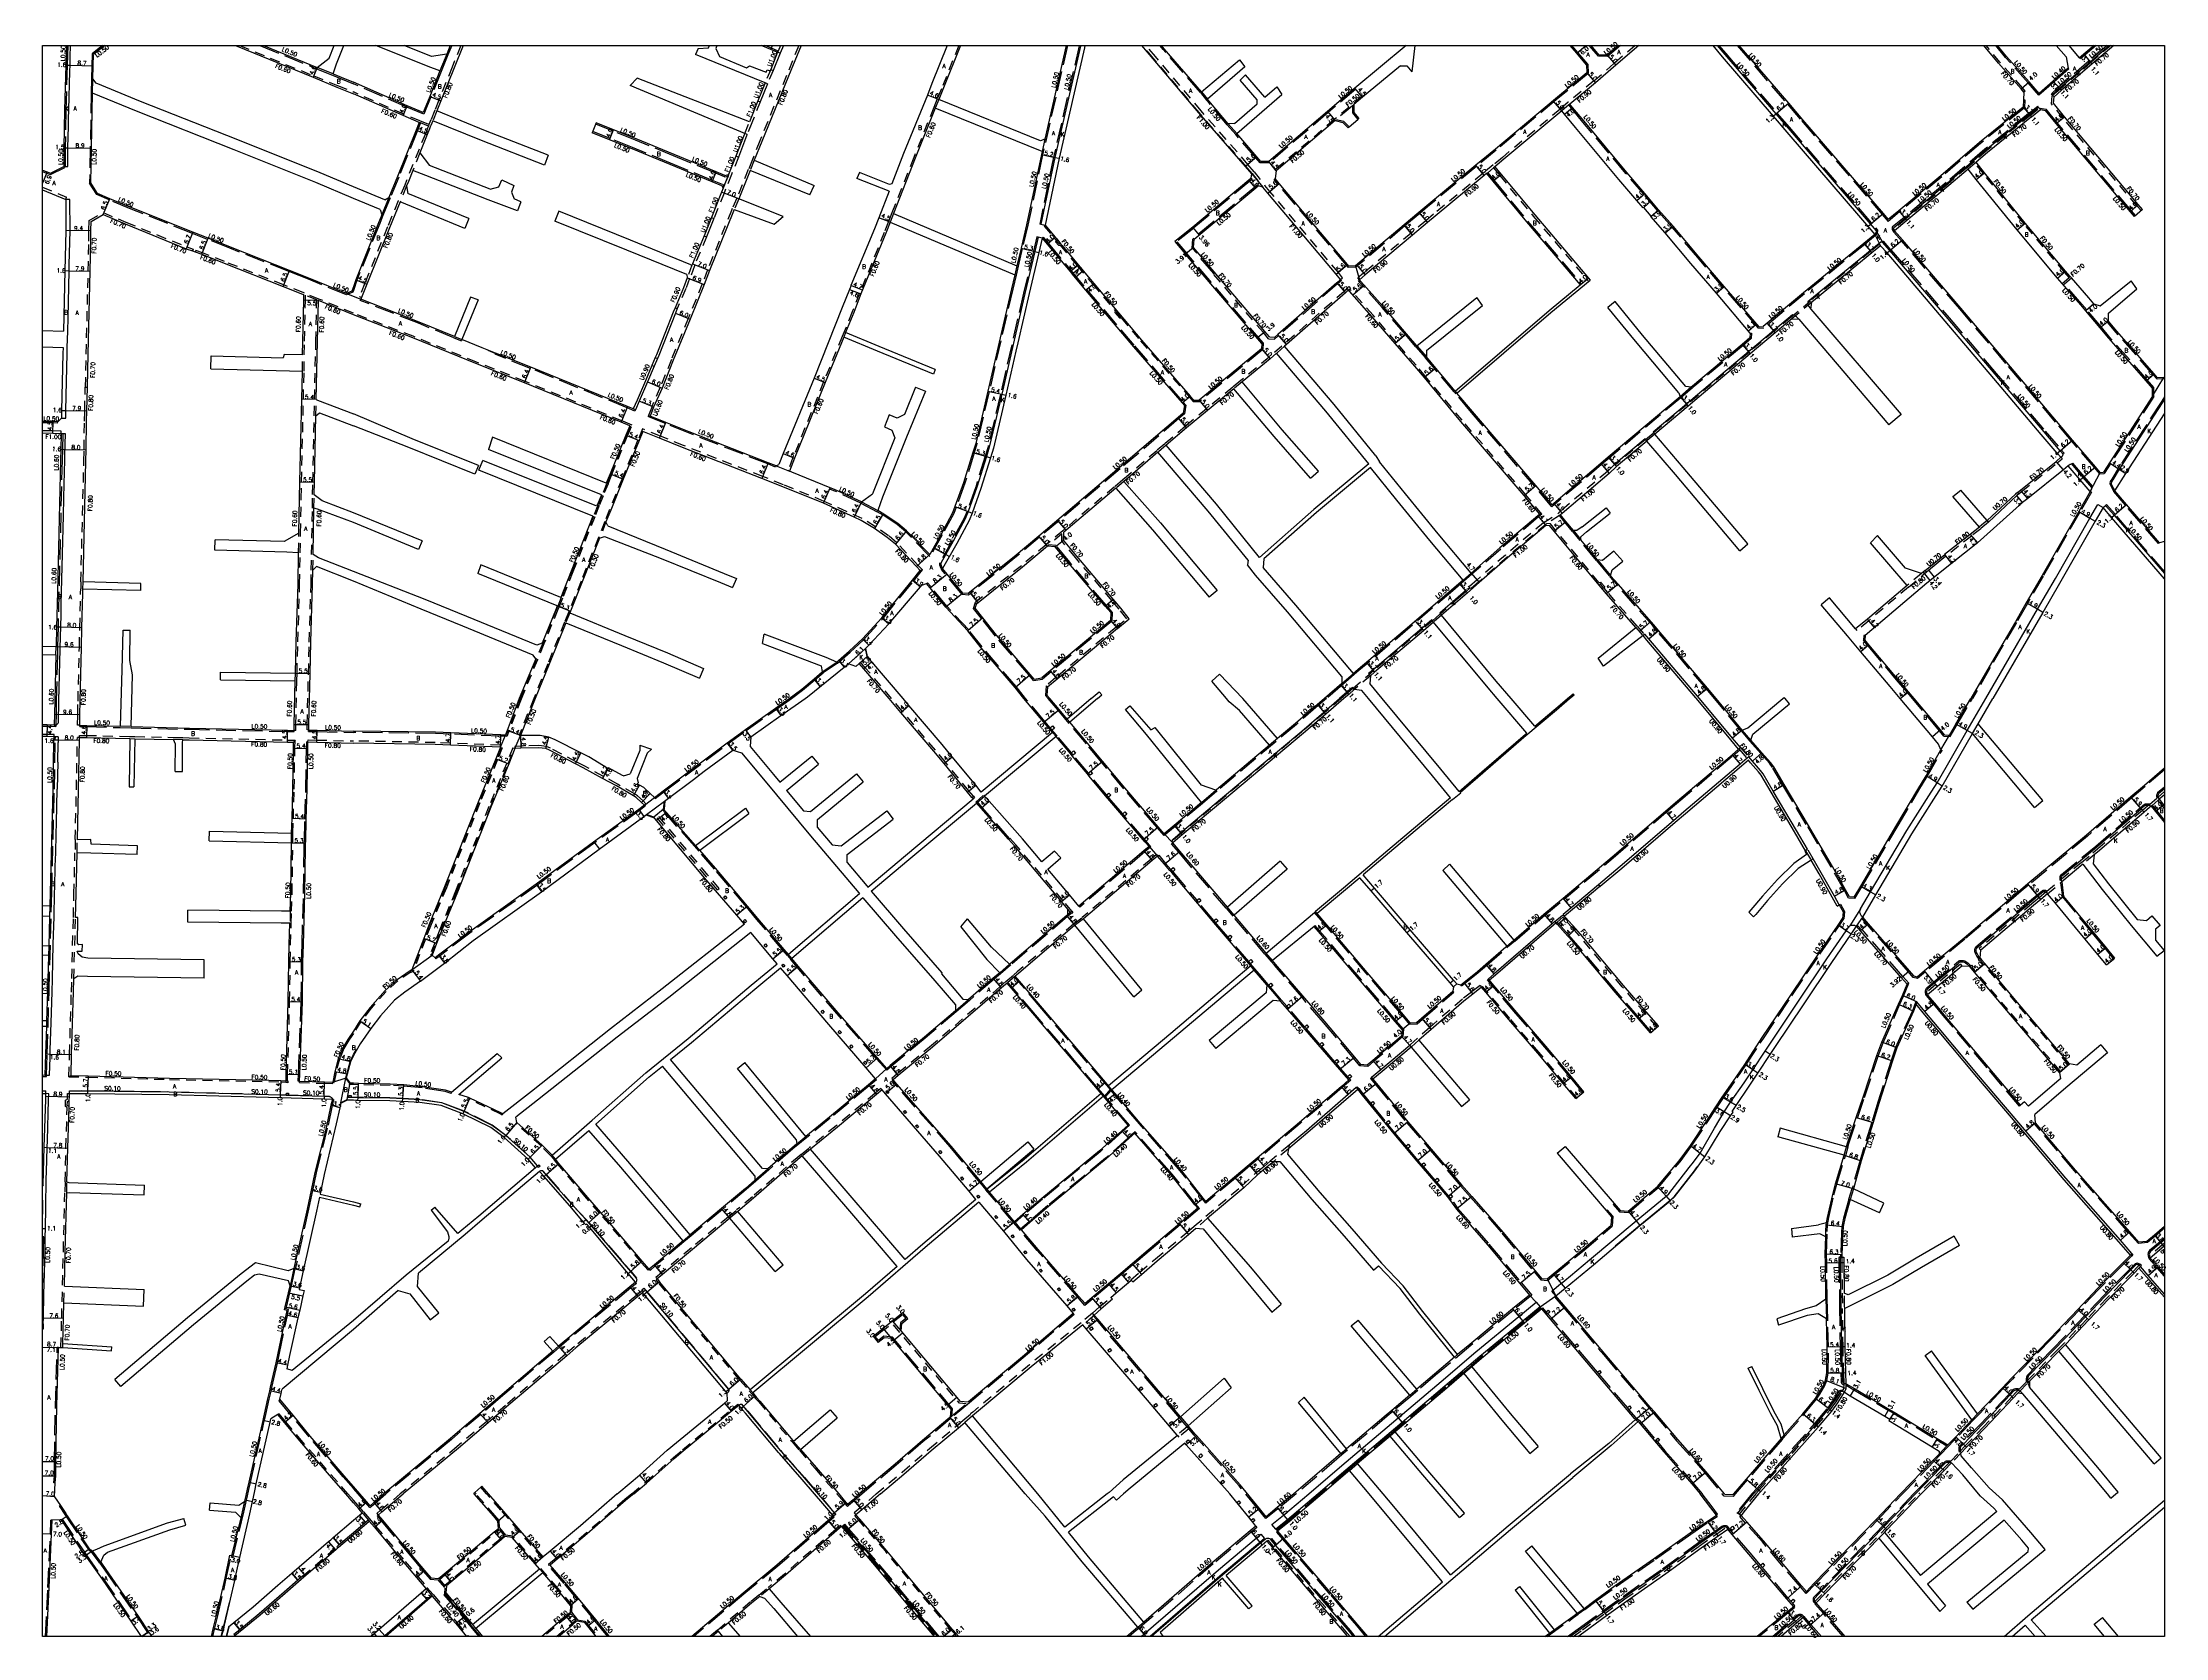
# Model space of a CAD drawing. Header units: metres. Extents: x -10400 to -9600, y -112200 to -111599.
import ezdxf

# ---------------------------------------------------------------- set-up
doc = ezdxf.new("R2010")
doc.units = ezdxf.units.M
doc.header["$LTSCALE"] = 2.5
doc.linetypes.add('2232000', pattern=[2.5, 1.5, -1])
doc.linetypes.add('2233000', pattern=[4, 3, -1])
for name, color, linetype in [('2101000', 177, 'Continuous'), ('2101001', 1, 'Continuous'), ('2102000', 191, 'Continuous'), ('2102001', 191, 'Continuous'), ('2203000', 5, 'Continuous'), ('2213000', 6, 'Continuous'), ('2227000', 3, 'Continuous'), ('2231000', 162, 'Continuous'), ('2232000', 4, '2232000'), ('2233000', 62, '2233000'), ('2233300', 63, '2233000'), ('2235000', 7, 'Continuous'), ('5107000', 24, '2232000'), ('6165200', 3, 'Continuous'), ('9201100', 215, 'Continuous'), ('9201500', 222, 'Continuous'), ('9202100', 82, 'Continuous'), ('9202200', 155, 'Continuous'), ('9203500', 155, 'Continuous'), ('9301100', 77, 'Continuous'), ('999', 7, 'Continuous')]:
    doc.layers.add(name, color=color, linetype=linetype)
doc.styles.add('Dm_Anotation', font='txt.shx', dxfattribs={"bigfont": 'pscdm.shx'})

msp = doc.modelspace()

# ---------------------------------------------------------------- linework, layer by layer
at = {"layer": '2101000'}
for points in [[(-10390.99, -111600), (-10391.19, -111607.35), (-10391.66, -111624.24), (-10391.89, -111638.51), (-10392, -111645.64)], [(-10380.99, -111612.56), (-10380.9, -111607.64), (-10380.81, -111603.31)], [(-10376.51, -111600), (-10380.81, -111603.31)], [(-10327.26, -111600), (-10297.96, -111611.96), (-10288.97, -111615.64), (-10282.77, -111618.16)], [(-10316.68, -111600), (-10296.45, -111608.26)], [(-10241.41, -111600), (-10244.84, -111608.46), (-10249.83, -111620.86), (-10251.35, -111624.66)], [(-10246.26, -111600), (-10247.59, -111603.26)], [(-10114, -111600), (-10118.75, -111611.6), (-10128.8, -111636.19), (-10131.62, -111643.25)], [(-10121.89, -111602.9), (-10122.63, -111602.6), (-10125.35, -111601.49), (-10128.99, -111600)], [(-10121.89, -111602.9), (-10124.48, -111609.41)], [(-10058.97, -111600), (-10064.72, -111614.35), (-10066.34, -111618.66), (-10075.33, -111640.74), (-10079.73, -111652.18)], [(-10053.91, -111600), (-10060.55, -111616.58), (-10062.07, -111620.37)], [(-10014.05, -111600), (-10022.08, -111635.25)], [(-10006.98, -111600), (-10007.17, -111600.85), (-10016.75, -111642.49), (-10021.97, -111667.73)], [(-9944.1, -111648.37), (-9946.43, -111645.59), (-9964.08, -111625.42), (-9981.29, -111604.95), (-9985.48, -111600)], [(-9963, -111617.44), (-9977.12, -111601.2), (-9978.14, -111600)], [(-9817.87, -111607.25), (-9821.57, -111602.91), (-9824.04, -111600)], [(-9813.13, -111603.56), (-9816.16, -111600)], [(-9805.85, -111600), (-9810.13, -111603.65)], [(-9798.14, -111600), (-9806.83, -111607.41)], [(-9770.3, -111600), (-9766.73, -111604.2), (-9747.46, -111626.62), (-9742.31, -111632.61), (-9709.19, -111671.21)], [(-9760.45, -111600), (-9741.77, -111621.73), (-9736.4, -111627.98), (-9706.04, -111663.36), (-9704.11, -111665.62)], [(-9652.97, -111617.61), (-9654.05, -111616.38), (-9662.54, -111606.7), (-9668.04, -111600)], [(-9647.21, -111618.12), (-9651.05, -111613.74), (-9659.48, -111604.12), (-9662.87, -111600)], [(-9626.53, -111600), (-9631.97, -111604.61)], [(-9619.11, -111600), (-9627.28, -111606.92)], [(-10290.43, -111610.72), (-10287.41, -111611.95), (-10282.77, -111613.84)], [(-10250.14, -111609.58), (-10254, -111619.19), (-10256.44, -111625.26)], [(-9817.8, -111610.25), (-9829.61, -111620.12), (-9852.23, -111639.05), (-9859.58, -111645.12), (-9878.11, -111660.44), (-9881.08, -111662.94), (-9886.66, -111667.64), (-9905.03, -111683.11)], [(-9817.87, -111607.25), (-9817.8, -111610.25)], [(-9806.83, -111607.41), (-9814.53, -111614.03)], [(-9810.13, -111603.65), (-9813.13, -111603.56)], [(-9636.28, -111608.51), (-9641.93, -111613.48), (-9647.21, -111618.12)], [(-9627.28, -111606.92), (-9638.88, -111616.96), (-9641.6, -111619.3)], [(-10381.74, -111651.77), (-10381.49, -111638.68), (-10381.09, -111617.95)], [(-10256.44, -111625.26), (-10262.5, -111622.74), (-10282.77, -111613.84)], [(-10257.93, -111628.97), (-10264.03, -111626.43), (-10282.77, -111618.16)], [(-10126.65, -111614.41), (-10129.36, -111621.17)], [(-9905.2, -111616.05), (-9915.57, -111624.85), (-9937.7, -111643.73)], [(-9814.53, -111614.03), (-9824.17, -111622.09)], [(-9652.97, -111617.61), (-9653.1, -111620.42), (-9653.21, -111623.2)], [(-9641.87, -111621.74), (-9641.6, -111619.3)], [(-10130.29, -111620.79), (-10133.47, -111628.75)], [(-10130.29, -111620.79), (-10129.36, -111621.17)], [(-10063.38, -111623.62), (-10070.97, -111642.49), (-10079.16, -111663.32)], [(-9952.97, -111629.56), (-9959.62, -111621.58), (-9960.74, -111620.24)], [(-9905.55, -111622.25), (-9905.64, -111625.25), (-9903.73, -111627.54)], [(-9902.33, -111619.51), (-9905.55, -111622.25)], [(-9827.24, -111624.66), (-9849.01, -111642.87), (-9852.44, -111645.71)], [(-9796.48, -111661.2), (-9798.9, -111658.39), (-9805.71, -111650.47), (-9822.07, -111630.87), (-9826.21, -111625.9), (-9827.24, -111624.66)], [(-9790.72, -111661.91), (-9795.87, -111655.78), (-9802.65, -111647.9), (-9818.81, -111628.54), (-9823.13, -111623.35), (-9824.17, -111622.09)], [(-9653.21, -111623.2), (-9669.71, -111636.58), (-9684.28, -111649.1), (-9700.17, -111662.34), (-9704.11, -111665.62)], [(-9650.17, -111626.92), (-9666.67, -111640.3), (-9671, -111644.02)], [(-9650.17, -111626.92), (-9646.76, -111624.15), (-9644.79, -111624.49)], [(-9611.25, -111664.43), (-9612.82, -111662.67), (-9640.78, -111629.43), (-9644.79, -111624.49)], [(-9608.27, -111661.77), (-9609.84, -111660), (-9637.72, -111626.86), (-9641.87, -111621.74)], [(-10257.93, -111628.97), (-10259.08, -111631.85), (-10266.12, -111649.39), (-10269.36, -111657.26)], [(-10252.84, -111628.37), (-10253.55, -111630.13), (-10253.77, -111630.69), (-10254.08, -111631.45), (-10254.91, -111633.53), (-10257.7, -111640.47)], [(-10143.92, -111652.84), (-10147.52, -111651.36), (-10163.41, -111644.83), (-10177.68, -111638.89), (-10186.17, -111635.49), (-10192.73, -111632.87)], [(-10142.78, -111648.99), (-10146, -111647.66), (-10161.88, -111641.14), (-10176.17, -111635.18), (-10184.69, -111631.78), (-10191.25, -111629.15)], [(-10134.29, -111633.5), (-10134.52, -111634.08), (-10137.64, -111642.12), (-10138.57, -111641.76), (-10141.32, -111648.65)], [(-10022.08, -111635.25), (-10023.68, -111635.91)], [(-9940.7, -111643.71), (-9942.13, -111642), (-9949.77, -111633.19)], [(-9912.65, -111628.27), (-9934.84, -111647.2)], [(-9912.65, -111628.27), (-9909.73, -111628.97), (-9907.69, -111631.06)], [(-10023.14, -111639.91), (-10023.41, -111641.09), (-10028.99, -111667.58), (-10031.07, -111676.44), (-10032.63, -111683.05)], [(-10400, -111646.93), (-10398.28, -111647.61), (-10397.02, -111648.12), (-10392, -111645.64)], [(-10260.34, -111647.07), (-10262.02, -111651.26), (-10262.7, -111652.9)], [(-10142.78, -111648.99), (-10141.32, -111648.65)], [(-10133.15, -111647.08), (-10137.45, -111657.84)], [(-9944.25, -111649.97), (-9945.17, -111650.73), (-9966.28, -111668.45)], [(-9944.25, -111649.97), (-9944.1, -111648.37)], [(-9937.7, -111643.73), (-9940.7, -111643.71)], [(-9934.84, -111647.2), (-9935.3, -111650.17)], [(-9907.43, -111683.23), (-9907.94, -111682.56), (-9933.72, -111652.06), (-9935.3, -111650.17)], [(-9855.53, -111648.26), (-9856.4, -111648.98), (-9874.97, -111664.33), (-9877.86, -111666.77), (-9883.44, -111671.47), (-9901.32, -111686.52), (-9903.46, -111688.32)], [(-9855.53, -111648.26), (-9853.13, -111651.16), (-9840.45, -111666.52), (-9820.24, -111690.29)], [(-9852.44, -111645.71), (-9850.05, -111648.62), (-9837.42, -111663.9), (-9817.17, -111687.72), (-9816.5, -111688.51)], [(-9674.04, -111646.63), (-9681.23, -111652.8), (-9697.1, -111666.03), (-9701.73, -111669.88)], [(-9604.47, -111729.18), (-9606.87, -111726.44), (-9620.92, -111710.36), (-9624.16, -111706.51), (-9629.64, -111700.01), (-9631.49, -111697.81), (-9638.52, -111689.72), (-9640.26, -111687.72), (-9655.55, -111669.53), (-9671, -111650.48), (-9674.04, -111646.63)], [(-9626.58, -111697.43), (-9628.47, -111695.19), (-9635.04, -111687.63), (-9635.5, -111687.1), (-9637.24, -111685.09), (-9652.48, -111666.96), (-9667.86, -111648), (-9671, -111644.02)], [(-10400, -111654.37), (-10391.23, -111658.04)], [(-10391.23, -111658.04), (-10391.19, -111669.81), (-10391.55, -111684.87), (-10392.09, -111707.69)], [(-10282.77, -111691.01), (-10283.41, -111692.58), (-10285.41, -111693.49), (-10299.56, -111687.69), (-10306.92, -111684.78), (-10329.15, -111676), (-10337.54, -111672.67), (-10343.31, -111670.37), (-10366.34, -111661.22), (-10374.6, -111657.76), (-10379.19, -111655.83), (-10381.74, -111651.77)], [(-10265.17, -111658.91), (-10269.2, -111668.71), (-10277.7, -111689.96), (-10279.73, -111695.03), (-10279.98, -111695.66)], [(-10143.37, -111653.79), (-10143.95, -111655.25), (-10147.77, -111664.84), (-10146.85, -111665.22)], [(-10143.92, -111652.84), (-10143.37, -111653.79)], [(-10080.79, -111654.94), (-10084.62, -111664.91), (-10086.29, -111669.07), (-10095.19, -111690.49)], [(-9941.58, -111652.95), (-9942.6, -111653.8), (-9965.79, -111673.2)], [(-9939.93, -111653.36), (-9941.58, -111652.95)], [(-9910.62, -111688.24), (-9912.22, -111686.18), (-9938.02, -111655.65), (-9939.93, -111653.36)], [(-10384.7, -111802.25), (-10383.59, -111756.7), (-10383.5, -111752.49), (-10383.36, -111741.64), (-10383.27, -111737.81), (-10383.07, -111728.82), (-10382.79, -111716.44), (-10382.05, -111685.1), (-10381.78, -111673.76), (-10381.79, -111669.79), (-10381.7, -111666.41), (-10377.12, -111663.75), (-10368.8, -111667.24), (-10345.78, -111676.6), (-10343.38, -111677.46), (-10342.39, -111677.82), (-10339.94, -111678.71), (-10331.54, -111682.04), (-10309.31, -111690.82), (-10301.99, -111693.72), (-10301.44, -111693.94)], [(-10272.09, -111663.89), (-10273.32, -111666.89), (-10281.88, -111688.29), (-10282.77, -111691.01)], [(-10139.23, -111661.82), (-10139.52, -111662.46), (-10148.46, -111684.87), (-10150.48, -111690.16), (-10155.82, -111703.18), (-10162.16, -111718.7), (-10166.33, -111729.19), (-10169.57, -111736.42)], [(-10146.85, -111665.22), (-10149.63, -111672.11)], [(-10080.43, -111666.56), (-10082.06, -111670.7), (-10091.41, -111693.66), (-10094.11, -111700.64), (-10097.2, -111708.19)], [(-9796.29, -111661.03), (-9796.48, -111661.2)], [(-9793.48, -111664.29), (-9796.29, -111661.03)], [(-9793.48, -111664.29), (-9793.68, -111664.46)], [(-9756.13, -111708.48), (-9768.93, -111693.44), (-9778.51, -111682.18), (-9788.22, -111670.62), (-9793.68, -111664.46)], [(-9752.83, -111706.02), (-9765.98, -111690.89), (-9775.54, -111679.65), (-9785.23, -111668.11), (-9790.72, -111661.91)], [(-10150.56, -111671.74), (-10154.96, -111682.26), (-10155.15, -111682.77)], [(-10150.56, -111671.74), (-10149.63, -111672.11)], [(-10023.09, -111672.64), (-10024.35, -111678.02), (-10028, -111693.51), (-10032.32, -111712.13)], [(-10023.09, -111672.64), (-10021.24, -111674.86), (-10012.57, -111685.25), (-10011.78, -111686.2), (-10010.65, -111687.55), (-10006.71, -111692.27), (-9988.68, -111713.62), (-9970.29, -111734.79), (-9969.48, -111735.72)], [(-10021.97, -111667.73), (-10018.17, -111672.29), (-10017.84, -111672.68), (-10017.37, -111673.25), (-10016.04, -111674.84), (-10015.6, -111675.36), (-10009.5, -111682.69), (-10008.7, -111683.64), (-10007.58, -111684.99), (-10003.65, -111689.7), (-9985.6, -111711.06), (-9967.27, -111732.17), (-9965.89, -111733.75)], [(-9966.28, -111668.45), (-9973.06, -111673.91), (-9969, -111678.72)], [(-9966.01, -111676.2), (-9965.79, -111673.2)], [(-9709.19, -111671.21), (-9713.32, -111674.6), (-9736.05, -111693.23), (-9751.23, -111706)], [(-9698.77, -111673.26), (-9701.73, -111669.88)], [(-9624.18, -111760.99), (-9625.99, -111758.86), (-9634.59, -111748.79), (-9640.66, -111741.67), (-9659.39, -111719.54), (-9676.79, -111699.02), (-9698.77, -111673.26)], [(-9940.34, -111712.35), (-9969, -111678.72)], [(-9937.43, -111709.91), (-9939.16, -111707.79), (-9966.01, -111676.2)], [(-9905.03, -111683.11), (-9907.43, -111683.23)], [(-9707, -111675.49), (-9710.34, -111678.23), (-9732.98, -111696.8)], [(-9704.53, -111678.22), (-9707, -111675.49)], [(-9639.03, -111755.29), (-9640.37, -111753.72), (-9646.41, -111746.65), (-9664.29, -111725.52), (-9682.62, -111703.89), (-9704.53, -111678.22)], [(-10156.88, -111687.57), (-10158.3, -111691.33), (-10161.49, -111698.87)], [(-10095.11, -111690.53), (-10095.68, -111691.95), (-10098.44, -111698.81), (-10109.11, -111725.39), (-10120.75, -111753.91), (-10122.43, -111758.04)], [(-10095.11, -111690.53), (-10095.19, -111690.49)], [(-10033.43, -111686.49), (-10034.67, -111691.75), (-10043.6, -111730.32), (-10048.15, -111750.1), (-10049.19, -111753.45), (-10052.7, -111764.86), (-10056.03, -111773.88), (-10056.92, -111776.29), (-10061.24, -111784.24), (-10065.51, -111791.9)], [(-9910.62, -111688.24), (-9912.05, -111689.49), (-9934.26, -111708.98), (-9935.43, -111710.01)], [(-9881.82, -111713.28), (-9885.79, -111708.66), (-9894.57, -111698.45), (-9902.9, -111689.04), (-9903.46, -111688.32)], [(-10301.96, -111716.59), (-10301.82, -111711.5), (-10301.48, -111696.06), (-10301.44, -111693.94)], [(-10296.81, -111733.52), (-10296.32, -111711.59), (-10295.98, -111696.18)], [(-10282.77, -111701.6), (-10295.98, -111696.18)], [(-10244.7, -111709.71), (-10258, -111704.28), (-10279.98, -111695.66)], [(-10160.66, -111699.22), (-10161.38, -111700.91), (-10167.68, -111716.94), (-10168.14, -111718.05)], [(-10161.49, -111698.87), (-10160.66, -111699.22)], [(-9907.54, -111692.19), (-9908.22, -111692.78), (-9908.75, -111693.25), (-9930.96, -111712.74), (-9931.72, -111713.41)], [(-9882.59, -111720.96), (-9890.04, -111712.31), (-9898.79, -111702.13), (-9907.22, -111692.61), (-9907.54, -111692.19)], [(-10178.61, -111743.41), (-10181.83, -111742.08), (-10218.23, -111727.24), (-10236.57, -111719.94), (-10260.41, -111710.21), (-10282.77, -111701.6)], [(-9740.46, -111703.09), (-9746.78, -111708.4), (-9756.13, -111716.27), (-9775.38, -111732.47), (-9779.59, -111736.02), (-9792.1, -111746.56)], [(-9752.83, -111706.02), (-9751.23, -111706)], [(-9602.56, -111725.3), (-9603.86, -111723.81), (-9617.9, -111707.74), (-9621.1, -111703.94)], [(-10392.24, -111713.84), (-10392.29, -111716.18), (-10392.77, -111737.6), (-10392.83, -111740.47)], [(-10176.42, -111737.39), (-10177.26, -111737.04), (-10179.39, -111736.16), (-10215.87, -111721.29), (-10229.19, -111715.99), (-10234.17, -111714.01), (-10241.88, -111710.86)], [(-10097.91, -111709.92), (-10104.94, -111727.07), (-10116.49, -111755.64), (-10118.36, -111760.51)], [(-10033.04, -111715.24), (-10036.78, -111731.89), (-10041.49, -111751.9), (-10042.59, -111755.48), (-10046.17, -111767.09), (-10049.46, -111776.3), (-10050.61, -111779.16), (-10055.32, -111787.8), (-10060.62, -111797.28)], [(-10032.32, -111712.13), (-10033.04, -111715.24)], [(-9940.37, -111714.35), (-9963.9, -111733.72)], [(-9940.34, -111712.35), (-9940.37, -111714.35)], [(-9937.43, -111709.91), (-9935.43, -111710.01)], [(-9756.3, -111710.27), (-9759.16, -111712.68), (-9777.93, -111728.48), (-9778.37, -111728.84)], [(-9756.13, -111708.48), (-9756.3, -111710.27)], [(-10303.31, -111783.95), (-10303.06, -111770.66), (-10302.92, -111764.55), (-10302.21, -111733.42), (-10301.97, -111722.85)], [(-10169.37, -111720.95), (-10171.85, -111726.82), (-10175.02, -111734.13), (-10176.42, -111737.39)], [(-10168.97, -111717.7), (-10170.2, -111720.6)], [(-10170.2, -111720.6), (-10169.37, -111720.95)], [(-10168.97, -111717.7), (-10168.14, -111718.05)], [(-9934.73, -111716.05), (-9937.08, -111718.11), (-9947.7, -111726.85)], [(-9835.43, -111776.68), (-9841.35, -111769.65), (-9865.21, -111741.73), (-9879.01, -111725.22), (-9882.59, -111720.96)], [(-9867.38, -111730.31), (-9874.72, -111721.62), (-9878.24, -111717.45)], [(-9950.79, -111729.4), (-9960.72, -111737.58), (-9968.67, -111744.12), (-9976.41, -111750.72)], [(-9830.87, -111773.24), (-9836.99, -111765.98), (-9860.85, -111738.06), (-9866.74, -111731.08)], [(-9604.5, -111732.18), (-9604.47, -111729.18)], [(-9600.16, -111725.21), (-9602.56, -111725.3)], [(-9600, -111724.96), (-9600.16, -111725.21)], [(-10170.12, -111736.16), (-10171.46, -111739.49)], [(-10170.12, -111736.16), (-10169.57, -111736.42)], [(-9969.94, -111738.69), (-9971.85, -111740.26), (-9994.01, -111759.29), (-10024.38, -111785), (-10033.69, -111792.88), (-10050.37, -111806.21), (-10051, -111806.71)], [(-9969.48, -111735.72), (-9969.94, -111738.69)], [(-9965.89, -111733.75), (-9963.9, -111733.72)], [(-9782.62, -111732.42), (-9809.7, -111755.24), (-9812.52, -111757.62)], [(-9604.5, -111732.18), (-9622.98, -111760.89)], [(-9618.7, -111767.92), (-9614.6, -111761.36), (-9600, -111738.85)], [(-10394.26, -111741.87), (-10396, -111741.83), (-10400, -111741.73)], [(-10392.97, -111746.4), (-10396.1, -111746.33), (-10400, -111746.24)], [(-10392.97, -111746.4), (-10393.1, -111752.27), (-10393.19, -111756.26), (-10394.39, -111806.04), (-10394.71, -111819.37), (-10394.89, -111826.63)], [(-10394.26, -111741.87), (-10392.83, -111740.47)], [(-10297.53, -111769.38), (-10297.42, -111764.68), (-10296.96, -111739.66)], [(-10173.63, -111745.51), (-10175.03, -111748.93), (-10181.01, -111763.56), (-10185.76, -111775.17), (-10187.54, -111779.66)], [(-10178.61, -111743.41), (-10180.03, -111746.89), (-10186.01, -111761.52), (-10187.43, -111764.99)], [(-10069.1, -111798.01), (-10070.53, -111796.48), (-10078.44, -111788.07), (-10081.5, -111785.5), (-10086.32, -111782.17), (-10091.36, -111779.09), (-10093.92, -111777.91), (-10105.55, -111772.64), (-10120.9, -111766.38), (-10128.75, -111763.27), (-10158.66, -111751.55), (-10167.35, -111748.05), (-10173.63, -111745.51)], [(-10123.44, -111758.49), (-10126.38, -111757.32), (-10156.24, -111745.63), (-10164.96, -111742.11), (-10170.91, -111739.71), (-10171.46, -111739.49)], [(-9979.44, -111753.33), (-9990.81, -111763.13), (-9992.27, -111764.37)], [(-9795.16, -111749.14), (-9806.6, -111758.77), (-9809.35, -111761.35)], [(-9655.38, -111768.58), (-9654.29, -111767.65), (-9640.85, -111756.88), (-9639.03, -111755.29)], [(-10123.44, -111758.49), (-10122.43, -111758.04)], [(-10091.27, -111772.09), (-10101.4, -111767.42), (-10102.99, -111766.77), (-10117.54, -111760.83), (-10118.36, -111760.51)], [(-9812.52, -111757.62), (-9830.23, -111772.7), (-9830.87, -111773.24)], [(-9809.35, -111761.35), (-9827.06, -111776.43), (-9827.69, -111776.97)], [(-9636.31, -111758.48), (-9638.1, -111760.04), (-9651.53, -111770.82)], [(-9627.99, -111768.23), (-9631.77, -111763.8), (-9636.31, -111758.48)], [(-9624.18, -111760.99), (-9622.98, -111760.89)], [(-10189.27, -111769.5), (-10190.76, -111773.14), (-10190.8, -111773.24)], [(-9995.32, -111766.95), (-10014.9, -111783.53)], [(-9651.53, -111770.82), (-9653.45, -111772.32), (-9670.49, -111787.51), (-9680.25, -111795.29), (-9689.62, -111802.75)], [(-9627.99, -111768.23), (-9632.32, -111775.78), (-9646.12, -111799.81), (-9652.09, -111810.18), (-9656.19, -111817.31), (-9666.1, -111834.29), (-9672.96, -111846.27)], [(-9654.93, -111769.11), (-9655.64, -111769.72), (-9666.33, -111779.7)], [(-9654.93, -111769.11), (-9655.38, -111768.58)], [(-9601.83, -111787.52), (-9614.27, -111773.07), (-9618.7, -111767.92)], [(-10297.95, -111792), (-10297.63, -111774.5)], [(-10192.46, -111777.43), (-10200.7, -111798.22), (-10204.62, -111808.12)], [(-10065.51, -111791.9), (-10074.2, -111783), (-10077.46, -111780.22), (-10082.82, -111776.68), (-10085.01, -111775.39)], [(-9835.43, -111776.68), (-9836.28, -111777.4), (-9850.55, -111789.49), (-9861.38, -111798.93)], [(-9822.8, -111782.92), (-9825.63, -111779.48), (-9827.69, -111776.97)], [(-9623.14, -111774.26), (-9626.08, -111779.36), (-9639.6, -111802.91), (-9645.85, -111813.77), (-9659.81, -111837.81), (-9664.66, -111846.27)], [(-9600, -111801.15), (-9619.95, -111777.96), (-9623.14, -111774.26)], [(-10189.94, -111785.72), (-10196.47, -111802.21), (-10200.97, -111813.3), (-10201.23, -111813.94)], [(-10015.01, -111786.53), (-10014.9, -111783.53)], [(-9993.48, -111812.15), (-9996.31, -111808.8), (-10010.02, -111792.62), (-10015.01, -111786.53)], [(-9833.08, -111780.84), (-9833.24, -111780.98), (-9847.61, -111793.16), (-9858.29, -111802.47), (-9862.78, -111806.39), (-9865.57, -111808.81), (-9872.5, -111814.82)], [(-9833.08, -111780.84), (-9831.78, -111780.97)], [(-9799.34, -111819.42), (-9810.39, -111806.73), (-9813.12, -111803.5), (-9830.03, -111783.11), (-9831.78, -111780.97)], [(-9813.75, -111793.92), (-9819.97, -111786.35)], [(-9669.74, -111781.6), (-9673.26, -111784.35), (-9682.86, -111791.99)], [(-9600, -111787.03), (-9601.83, -111787.52)], [(-10304.61, -111836.67), (-10304.31, -111824.87), (-10303.65, -111803.09), (-10303.44, -111791.35)], [(-10021.15, -111788.81), (-10030.5, -111796.73), (-10047.25, -111810.12), (-10047.88, -111810.62)], [(-10018.15, -111789), (-10021.15, -111788.81)], [(-9997.26, -111813.86), (-9999.36, -111811.39), (-10013.06, -111795.21), (-10018.15, -111789)], [(-9682.36, -111792.62), (-9689.7, -111798.62)], [(-9682.86, -111791.99), (-9682.79, -111792.07), (-9682.36, -111792.62)], [(-10299.63, -111858.14), (-10299.59, -111856.09), (-10299.11, -111836.8), (-10298.81, -111825.03), (-10298.15, -111803.22), (-10298.06, -111797.89)], [(-10100.55, -111832.53), (-10099.85, -111831.92), (-10095.85, -111828.43), (-10090.81, -111823.77), (-10083.57, -111815.83), (-10072.04, -111801.65), (-10069.1, -111798.01)], [(-10069.01, -111804.1), (-10068.43, -111803.48), (-10066.66, -111802.89)], [(-10029.99, -111846.26), (-10033.33, -111842.07), (-10046.12, -111827.14), (-10051.18, -111820.74), (-10059.44, -111811.79), (-10065.36, -111804.5), (-10066.66, -111802.89)], [(-10053.03, -111806.52), (-10060.62, -111797.28)], [(-9864.4, -111801.56), (-9868.6, -111805.23), (-9884.66, -111818.97)], [(-9792.55, -111818.49), (-9805.99, -111803.11), (-9808.79, -111799.95)], [(-9689.62, -111802.75), (-9712.86, -111822.55)], [(-9690.2, -111797.99), (-9691.58, -111799.08)], [(-9690.2, -111797.99), (-9690.14, -111798.07), (-9689.7, -111798.62)], [(-10385.95, -111856.31), (-10385.88, -111852.34), (-10385.78, -111847.26), (-10385.29, -111826.86), (-10385.12, -111819.6), (-10384.8, -111806.58), (-10384.76, -111804.97)], [(-10205.9, -111811.35), (-10206.32, -111812.42), (-10211.6, -111825.37)], [(-10089.71, -111827.41), (-10088.39, -111826.17), (-10080.93, -111818.14), (-10069.01, -111804.1)], [(-10051, -111806.71), (-10053.03, -111806.52)], [(-10048.4, -111812.18), (-10047.88, -111810.62)], [(-9696.98, -111803.66), (-9711.98, -111816.29), (-9716.44, -111820.04)], [(-10202.72, -111817.66), (-10209.01, -111833.32), (-10214.26, -111846.26)], [(-10026.15, -111838.92), (-10027.63, -111837.19), (-10040.33, -111822.38), (-10045.52, -111815.82), (-10048.4, -111812.18)], [(-9997.36, -111816.86), (-10020.06, -111835.85), (-10023.19, -111838.47)], [(-9997.26, -111813.86), (-9997.36, -111816.86)], [(-9994.68, -111819.83), (-9990.29, -111816.25), (-9993.48, -111812.15)], [(-9884.66, -111818.97), (-9904.02, -111835.35), (-9905.78, -111836.87)], [(-9875.52, -111817.43), (-9879.27, -111820.67)], [(-9769.01, -111846.27), (-9772.28, -111842.33), (-9790.74, -111820.61), (-9792.55, -111818.49)], [(-10089.05, -111830.38), (-10089.71, -111827.41)], [(-9994.68, -111819.83), (-10017.49, -111838.92), (-10021.13, -111841.96)], [(-9879.27, -111820.67), (-9897.77, -111836.36), (-9899.35, -111837.69)], [(-9775.25, -111846.27), (-9775.98, -111845.39), (-9794.39, -111823.73), (-9795.86, -111822)], [(-9699.58, -111846.27), (-9703.37, -111841.76), (-9714.47, -111828.59), (-9719.5, -111822.62)], [(-9712.86, -111822.55), (-9712.98, -111824.14)], [(-9694.36, -111846.27), (-9696.52, -111843.7), (-9699.94, -111839.62), (-9711.41, -111826.01), (-9712.98, -111824.14)], [(-10394.96, -111829.81), (-10395.38, -111847.04), (-10395.47, -111852.16), (-10395.55, -111856.26)], [(-10214.04, -111831.35), (-10220.22, -111846.26)], [(-10112.47, -111846.26), (-10111.52, -111845.59), (-10097.77, -111834.49), (-10096.11, -111833.14)], [(-10093.4, -111834.21), (-10096.11, -111833.14)], [(-10092.13, -111833.08), (-10093.4, -111834.21)], [(-10090.35, -111835.11), (-10092.13, -111833.08)], [(-10080.8, -111846.26), (-10090.35, -111835.11)], [(-10075.55, -111846.26), (-10087.27, -111832.4), (-10089.05, -111830.38)], [(-10305.13, -111858.26), (-10305.09, -111856), (-10304.68, -111839.63)], [(-10118.53, -111846.26), (-10113.71, -111842.67), (-10109.1, -111838.89), (-10105.99, -111836.2)], [(-10026.15, -111838.92), (-10023.19, -111838.47)], [(-10021.13, -111841.96), (-10021.29, -111844.95), (-10020.18, -111846.26)], [(-9910.11, -111840.6), (-9916.68, -111846.27)], [(-9905.44, -111842.92), (-9907.53, -111844.72), (-9909.33, -111846.27)], [(-10220.22, -111846.26), (-10224.78, -111858.27), (-10225.32, -111859.64), (-10225.47, -111860.02)], [(-10214.26, -111846.26), (-10219.75, -111860.24)], [(-10169.25, -111883.55), (-10166, -111881.11), (-10141.89, -111862.91), (-10134.99, -111857.89), (-10123.61, -111849.85), (-10118.53, -111846.26)], [(-10132.97, -111860.75), (-10121.59, -111852.71), (-10112.47, -111846.26)], [(-10049.11, -111884.12), (-10049.56, -111883.58), (-10051.24, -111881.53), (-10060.1, -111870.74), (-10063.89, -111866.13), (-10076.36, -111851.48), (-10080.8, -111846.26)], [(-10046.07, -111881.52), (-10048.15, -111878.99), (-10057.01, -111868.21), (-10060.79, -111863.6), (-10073.31, -111848.89), (-10075.55, -111846.26)], [(-10019.17, -111859.1), (-10019.7, -111858.47), (-10020.41, -111857.62), (-10022.46, -111855.2), (-10029.99, -111846.26)], [(-10013.66, -111853.99), (-10016.72, -111850.36), (-10020.18, -111846.26)], [(-9909.33, -111846.27), (-9916.19, -111852.19), (-9924.58, -111859.29), (-9954.42, -111884.32), (-9970.28, -111897.69), (-9973.82, -111900.68)], [(-9916.68, -111846.27), (-9919.32, -111848.55), (-9927.58, -111855.67), (-9934.32, -111861.33)], [(-9759.84, -111864.75), (-9762.82, -111861.24), (-9775.25, -111846.27)], [(-9759.13, -111858.17), (-9769.01, -111846.27)], [(-9684.25, -111865.57), (-9685.16, -111863.45), (-9687.49, -111860.68), (-9699.58, -111846.27)], [(-9682.88, -111859.95), (-9684.42, -111858.11), (-9694.36, -111846.27)], [(-9682.88, -111859.95), (-9681.08, -111860.02), (-9678.62, -111855.87), (-9672.96, -111846.27)], [(-9670.24, -111855.8), (-9664.66, -111846.27)], [(-10395.55, -111856.26), (-10398.23, -111856.22), (-10400, -111856.15)], [(-10385.95, -111856.31), (-10383.32, -111856.38), (-10370.64, -111856.7)], [(-10366.52, -111856.81), (-10344.55, -111857.38), (-10307.56, -111858.21), (-10305.13, -111858.26)], [(-10299.63, -111858.14), (-10296.4, -111858.21), (-10282.77, -111858.55)], [(-10225.47, -111860.02), (-10227.13, -111859.96), (-10246.01, -111859.2), (-10251.84, -111858.96), (-10282.77, -111858.55)], [(-9977.08, -111897.28), (-9979.35, -111894.64), (-9991.88, -111879.98), (-10000.31, -111869.89), (-10006.04, -111863.04), (-10012.7, -111855.14)], [(-9713.72, -111928.73), (-9708.78, -111920.34), (-9695.18, -111897.24), (-9686.91, -111884.27), (-9683.75, -111879.27), (-9672.39, -111859.46)], [(-10395.63, -111860.65), (-10398.31, -111860.62), (-10400, -111860.57)], [(-10397.13, -111924.52), (-10397, -111919.44), (-10396.01, -111880.45), (-10395.66, -111861.84), (-10395.63, -111860.65)], [(-10386.84, -111899.5), (-10386.41, -111880.63), (-10386.06, -111862.02), (-10386.04, -111860.97)], [(-10386.04, -111860.97), (-10383.44, -111860.97), (-10367.02, -111861.38)], [(-10365.2, -111861.42), (-10350.65, -111861.74)], [(-10347.14, -111861.82), (-10344.66, -111861.87), (-10307.66, -111862.71), (-10305.3, -111862.76)], [(-10306.07, -111897.03), (-10305.91, -111891.55), (-10305.59, -111880.44), (-10305.35, -111865.96), (-10305.33, -111864.97), (-10305.3, -111862.76)], [(-10303.07, -111990.59), (-10302.97, -111988.07), (-10301.91, -111960.67), (-10301.79, -111945.62), (-10301.63, -111939.19), (-10301.06, -111919.84), (-10300.8, -111902.4), (-10300.78, -111900.81), (-10300.76, -111900.14), (-10300.52, -111891.71), (-10300.19, -111880.56), (-10299.93, -111865.06), (-10299.89, -111862.63)], [(-10299.89, -111862.63), (-10296.51, -111862.71), (-10282.77, -111863.05)], [(-10227.32, -111864.65), (-10246.2, -111863.9), (-10251.99, -111863.66), (-10282.77, -111863.05)], [(-10227.32, -111864.65), (-10229.05, -111868.99), (-10235.74, -111885.33), (-10248.37, -111917.34), (-10254.34, -111931.8), (-10256.24, -111936.76), (-10260.78, -111948.6)], [(-10221.9, -111865.1), (-10224.22, -111870.92), (-10230.92, -111887.29), (-10243.53, -111919.26), (-10249.49, -111933.67), (-10251.39, -111938.62), (-10253.1, -111943.08)], [(-10173.05, -111886.52), (-10174.14, -111885.46), (-10176.12, -111883.55), (-10177.18, -111882.94), (-10183.63, -111879.24), (-10188.81, -111876.38), (-10196.12, -111872.34), (-10199.1, -111870.83), (-10208.81, -111865.69), (-10210.19, -111865.12), (-10212.94, -111864.83), (-10219.6, -111865.04), (-10221.9, -111865.1)], [(-10180.93, -111875.48), (-10181.38, -111875.23), (-10186.59, -111872.35), (-10186.79, -111872.7), (-10193.97, -111868.27), (-10197.01, -111866.73), (-10206.73, -111861.79), (-10209.13, -111860.85), (-10212.37, -111860.26), (-10219.75, -111860.24)], [(-10154.61, -111876.82), (-10150.48, -111873.72), (-10139.78, -111865.7)], [(-9982.81, -111902.13), (-9984.33, -111900.34), (-9985.05, -111899.51), (-9992.4, -111890.91), (-9993.12, -111890.07), (-9997.57, -111884.86), (-9998.47, -111883.79), (-9999.17, -111882.95), (-10005.36, -111875.55), (-10006.06, -111874.7), (-10011.76, -111867.89), (-10012.47, -111867.05), (-10017.88, -111860.62)], [(-9937.39, -111863.9), (-9957.4, -111880.69), (-9957.57, -111880.84)], [(-9845.26, -111937.36), (-9833.93, -111927.58), (-9826.68, -111921.59), (-9808.15, -111905.98), (-9788.12, -111888.78), (-9784.27, -111885.47), (-9763.01, -111867.44), (-9760.53, -111865.33), (-9760.45, -111865.27), (-9759.84, -111864.75)], [(-9716.94, -111921.2), (-9718.74, -111921.08), (-9720.23, -111918.41), (-9725.19, -111909.55), (-9734.58, -111893.55), (-9743.39, -111878.71), (-9747.29, -111872.01), (-9748.54, -111870.33), (-9751.72, -111866.71), (-9755.9, -111861.96)], [(-9716.94, -111921.2), (-9714.47, -111916.99), (-9700.86, -111893.89), (-9692.96, -111880.62), (-9689.87, -111875.48), (-9684.25, -111865.57)], [(-9756.74, -111868.28), (-9757.35, -111868.8), (-9759.97, -111871.03), (-9781.2, -111889.02), (-9785.06, -111892.34), (-9805.17, -111909.63), (-9813.36, -111916.52), (-9823.65, -111925.18), (-9826.73, -111927.77)], [(-9734.53, -111903.12), (-9738.68, -111896.04), (-9747.52, -111881.17), (-9751.31, -111874.65), (-9752.27, -111873.36), (-9755.32, -111869.88), (-9756.74, -111868.28)], [(-9600, -111872.53), (-9607.56, -111879.04), (-9612.62, -111883.38), (-9629.33, -111897.75), (-9651.43, -111916.16), (-9654.3, -111918.55), (-9675.54, -111936.61), (-9690.4, -111948.97), (-9693.22, -111951.32)], [(-10169.25, -111883.55), (-10170.87, -111882.08), (-10173.33, -111879.85), (-10174.89, -111878.96), (-10175.73, -111878.47)], [(-10165.5, -111884.98), (-10163.97, -111883.83), (-10154.61, -111876.82)], [(-10023.26, -111907.87), (-10030.55, -111899.22), (-10043.11, -111884.99), (-10044.73, -111883.16), (-10044.8, -111883.07)], [(-9600, -111882.55), (-9602, -111884.27)], [(-10257.51, -111952.9), (-10248.4, -111946.13), (-10237.62, -111937.54), (-10211.82, -111919.17), (-10190.06, -111903.11), (-10173.24, -111890.72), (-10172.32, -111890.05)], [(-10173.05, -111886.52), (-10175.2, -111888.07), (-10192.25, -111900.38), (-10213.85, -111916.32), (-10239.69, -111934.73), (-10250.7, -111943.11), (-10251.98, -111944.08)], [(-10172.32, -111890.05), (-10169.5, -111891.06)], [(-10135.35, -111931.32), (-10138.24, -111927.96), (-10150.37, -111913.85), (-10168.44, -111892.31), (-10169.5, -111891.06)], [(-10165.83, -111887.96), (-10165.5, -111884.98)], [(-10153.79, -111901.64), (-10164.78, -111889.22), (-10165.83, -111887.96)], [(-10013.46, -111925.71), (-10015.86, -111922.85), (-10033.57, -111901.83), (-10035.77, -111899.34), (-10046.11, -111887.63), (-10047.79, -111885.74), (-10047.84, -111885.67)], [(-9963.03, -111885.44), (-9973.31, -111894.1), (-9977.08, -111897.28)], [(-9605.03, -111886.88), (-9605.65, -111887.41), (-9607.66, -111889.14), (-9624.48, -111903.6), (-9626.46, -111905.25)], [(-9605.03, -111886.88), (-9603.41, -111888.86), (-9600, -111893.02)], [(-9602, -111884.27), (-9600.32, -111886.32), (-9600, -111886.71)], [(-10387.54, -111928.87), (-10387.31, -111919.94), (-10386.95, -111904.46)], [(-10306.56, -111926.5), (-10306.36, -111919.72), (-10306.08, -111900.66)], [(-10118.78, -111942.83), (-10120.43, -111940.87), (-10130.25, -111929.23), (-10134.18, -111924.55), (-10146.22, -111910.24), (-10152.19, -111903.46)], [(-9982.81, -111902.13), (-9984.71, -111903.74), (-10009.22, -111924.54)], [(-9979.56, -111905.67), (-9981.6, -111907.4), (-10007.52, -111929.4)], [(-9944.47, -111947.13), (-9957.58, -111931.65), (-9964.45, -111923.53), (-9965.16, -111922.69), (-9974.27, -111911.92), (-9974.98, -111911.08), (-9976.94, -111908.76), (-9979.56, -111905.67)], [(-9953.28, -111924.96), (-9971.14, -111903.86), (-9973.82, -111900.68)], [(-9722.56, -111924.07), (-9724.42, -111920.76), (-9729.35, -111911.96), (-9732.45, -111906.67)], [(-10009.22, -111924.54), (-10012.81, -111920.28), (-10020.96, -111910.6)], [(-9868.04, -111954.99), (-9869.3, -111953.53), (-9885.62, -111934.55), (-9899.11, -111918.85), (-9903.38, -111913.89)], [(-9866.75, -111953.88), (-9868.01, -111952.42), (-9884.33, -111933.44), (-9897.83, -111917.74), (-9902.08, -111912.79)], [(-9630.7, -111908.78), (-9638.7, -111915.44)], [(-9638.7, -111915.44), (-9637.99, -111920.9), (-9630.21, -111930.31), (-9626.81, -111934.43), (-9621.99, -111940.28), (-9618.76, -111944.19)], [(-9644.02, -111919.88), (-9646.57, -111922), (-9649.37, -111924.33), (-9669.23, -111941.22)], [(-9621.85, -111946.74), (-9625.08, -111942.83), (-9629.9, -111936.98), (-9633.49, -111932.62), (-9641.07, -111923.45), (-9644.02, -111919.88)], [(-10397.53, -111939.65), (-10397.24, -111928.41)], [(-10308.17, -111990.43), (-10308.07, -111987.88), (-10307.31, -111960.54), (-10307.08, -111945.49), (-10306.93, -111939.05), (-10306.69, -111931.03)], [(-10013.41, -111927.77), (-10013.84, -111928.14), (-10035.17, -111946.28), (-10035.37, -111946.45)], [(-10013.41, -111927.77), (-10013.46, -111925.71)], [(-9938.65, -111942.25), (-9950.7, -111928.02)], [(-9884.36, -111968.55), (-9886.93, -111965.53), (-9900.53, -111949.57), (-9915.82, -111931.58), (-9919.4, -111927.37)], [(-9829.79, -111930.35), (-9830.79, -111931.21), (-9852.67, -111950.1), (-9854.88, -111952.01)], [(-9793.79, -111972.37), (-9798.32, -111967.11), (-9806.94, -111957.12), (-9823.13, -111937.79), (-9824.88, -111935.85), (-9828.79, -111931.48), (-9829.33, -111930.87), (-9829.79, -111930.35)], [(-9790.76, -111969.76), (-9795.29, -111964.5), (-9803.87, -111954.55), (-9820.09, -111935.19), (-9821.9, -111933.18), (-9825.81, -111928.81), (-9826.2, -111928.37), (-9826.26, -111928.3), (-9826.73, -111927.77)], [(-9802.15, -112039.54), (-9791.11, -112030.3), (-9782.98, -112020.67), (-9778.73, -112014.83), (-9773.03, -112006.32), (-9769.1, -112000.3), (-9766.67, -111996.58), (-9761.47, -111989.06), (-9758.21, -111984.31), (-9751.62, -111974.14), (-9740.86, -111958.16), (-9730.31, -111942.37), (-9723.04, -111931.74), (-9721.31, -111929.22)], [(-9722.56, -111924.07), (-9721.08, -111926.73), (-9721.31, -111929.22)], [(-9694.38, -111951), (-9696.13, -111948.98), (-9711.52, -111931.26), (-9713.72, -111928.73)], [(-10123.04, -111946.31), (-10124.63, -111944.41), (-10132.97, -111934.53)], [(-10010.73, -111931.8), (-10032.05, -111949.93), (-10033.27, -111950.97)], [(-9887.4, -111971.15), (-9889.98, -111968.12), (-9903.11, -111952.71), (-9918.87, -111934.17), (-9920.55, -111932.2)], [(-9829.48, -112071.56), (-9825.93, -112068.62), (-9815.28, -112059.81), (-9797.72, -112044.97), (-9786.39, -112035.73), (-9784.69, -112034.24), (-9777.08, -112024.42), (-9773.23, -112019.16), (-9767.53, -112009.59), (-9763.55, -112003.68), (-9762.59, -112002.21), (-9762.93, -112002.01), (-9761.48, -111999.79), (-9756.52, -111992.45), (-9753.29, -111987.57), (-9748.66, -111980.56), (-9746.62, -111977.47), (-9736.06, -111961.77), (-9725.37, -111945.78), (-9718.09, -111935.13), (-9716.05, -111932.14)], [(-9697, -111953.94), (-9699.09, -111951.55), (-9714.53, -111933.89), (-9716.05, -111932.14)], [(-10398.32, -111967.87), (-10397.99, -111956.79), (-10397.62, -111943.13)], [(-10251.98, -111944.08), (-10253.1, -111943.08)], [(-10081.66, -111985.75), (-10085.15, -111981.79), (-10099.3, -111965.74), (-10115.06, -111947.23), (-10117.49, -111944.35)], [(-9902.9, -111984.31), (-9905.27, -111981.49), (-9916.56, -111968.06), (-9924.81, -111958.44), (-9935.1, -111946.44), (-9936.31, -111945.01)], [(-9865.31, -111954.28), (-9864.16, -111953.36), (-9859, -111949.22), (-9855.81, -111946.47), (-9848.25, -111939.94), (-9847.93, -111939.67)], [(-9676.34, -111947.16), (-9685.54, -111954.82), (-9689.32, -111957.96)], [(-9673.34, -111947.35), (-9676.34, -111947.16)], [(-9639.58, -111987.28), (-9659.37, -111963.91), (-9671.58, -111949.44), (-9672.83, -111947.96), (-9673.34, -111947.35)], [(-9669.45, -111944.21), (-9669.23, -111941.22)], [(-9635.77, -111984.05), (-9655.41, -111960.85), (-9667.75, -111946.22), (-9668.93, -111944.82), (-9669.45, -111944.21)], [(-10389.22, -111988.41), (-10388.99, -111980.57), (-10388.29, -111957.05), (-10388.15, -111951.92)], [(-10260.78, -111948.6), (-10261.36, -111949), (-10266.3, -111952.4), (-10270.83, -111956.42), (-10276.51, -111962.73), (-10280.34, -111967.84), (-10282.77, -111971.7)], [(-10257.51, -111952.9), (-10263.35, -111956.95), (-10267.23, -111960.04), (-10272.56, -111965.96), (-10276.17, -111970.77), (-10280.22, -111976.55), (-10282.77, -111980.85)], [(-10085.89, -111989.64), (-10089.46, -111985.52), (-10103.53, -111969.26), (-10119.27, -111950.77), (-10121.75, -111947.83)], [(-10036.3, -111953.58), (-10038.44, -111955.41), (-10064.39, -111977.7), (-10077.35, -111988.41), (-10079.33, -111990.05)], [(-10039.11, -111949.66), (-10041.56, -111951.77), (-10050.88, -111959.77)], [(-10000.83, -111995.26), (-10002.28, -111993.56), (-10010.05, -111984.41), (-10025.88, -111965.76), (-10034.7, -111955.44), (-10036.3, -111953.58)], [(-9998.06, -111992.34), (-9999.23, -111990.97), (-10006.44, -111982.48), (-10022.97, -111963.01), (-10031.66, -111952.84), (-10033.27, -111950.97)], [(-9938.38, -111954.29), (-9940.84, -111951.42), (-9943.18, -111948.65)], [(-9857.47, -111955.14), (-9860.69, -111957.76), (-9864.12, -111960.39), (-9876.4, -111971.03), (-9881.05, -111975.06)], [(-9868.04, -111954.99), (-9868.27, -111956.57)], [(-9866.75, -111953.88), (-9865.31, -111954.28)], [(-9821.94, -111997.12), (-9826.62, -111991.49), (-9836.19, -111979.99), (-9847.18, -111967.27), (-9855.86, -111957.04), (-9857.47, -111955.14)], [(-9818.87, -111994.56), (-9823.55, -111988.93), (-9833.18, -111977.36), (-9844.13, -111964.68), (-9852.81, -111954.45), (-9854.43, -111952.54), (-9854.88, -111952.01)], [(-9719.85, -112015.35), (-9719.43, -112013.93), (-9716.17, -112004.31), (-9713.55, -111996.57), (-9708.38, -111980.93), (-9706.5, -111975.87), (-9700.29, -111961.59), (-9698.8, -111958.32), (-9697, -111953.94)], [(-9693.22, -111951.32), (-9694.38, -111951)], [(-9907.43, -111990.12), (-9910.85, -111986.19), (-9922.36, -111972.97), (-9930.58, -111963.39), (-9933.19, -111960.34)], [(-9881.96, -111968.44), (-9880.06, -111966.79), (-9868.27, -111956.57)], [(-9693.29, -111960.69), (-9693.61, -111961.56), (-9694.55, -111964.2), (-9700.9, -111978.02), (-9702.49, -111982.87), (-9707.55, -111998.62), (-9709.85, -112006.21), (-9714.28, -112020.57), (-9717.27, -112031.21)], [(-9612.23, -112055.6), (-9616.61, -112050.6), (-9637.13, -112027.21), (-9657.08, -112003.79), (-9670.08, -111988.39), (-9684.92, -111970.68), (-9690.27, -111964.29), (-9693.29, -111960.69)], [(-9654.3, -111999.65), (-9666.47, -111985.23), (-9682.99, -111965.51), (-9686.59, -111961.21), (-9689.32, -111957.96)], [(-10398.93, -111988.26), (-10398.69, -111980.28), (-10398.38, -111969.99)], [(-10055.8, -111963.99), (-10067.48, -111974.02), (-10080.41, -111984.71), (-10081.66, -111985.75)], [(-9887.4, -111971.15), (-9887.57, -111973.54), (-9898.45, -111982.72), (-9900.51, -111984.5), (-9902.9, -111984.31)], [(-9884.36, -111968.55), (-9881.96, -111968.44)], [(-10282.77, -111971.7), (-10284.86, -111974.81), (-10286.8, -111978.06), (-10288.39, -111981.77), (-10288.48, -111982.1), (-10289.79, -111987.03), (-10290.52, -111990.97)], [(-9884.54, -111977.13), (-9895.42, -111986.31), (-9898.89, -111989.24)], [(-10282.77, -111980.85), (-10283.84, -111983.34), (-10285.08, -111987.98), (-10285.45, -111989.36), (-10285.61, -111989.48)], [(-10400, -111988.24), (-10398.93, -111988.26)], [(-10400, -111995.24), (-10398.71, -111995.27)], [(-10399.62, -112024.73), (-10399.34, -112015.5), (-10398.78, -111997.53), (-10398.74, -111996.27), (-10398.71, -111995.27)], [(-10390.76, -112028.59), (-10390.44, -112015.78), (-10389.96, -112000.16), (-10389.89, -111997.86), (-10389.88, -111997.7), (-10389.85, -111996.44), (-10389.81, -111995.2)], [(-10389.81, -111995.2), (-10382.97, -111995.28), (-10352.22, -111995.64), (-10314.84, -111996.64), (-10310.35, -111996.77), (-10293.8, -111997.27), (-10290.7, -111997.37)], [(-10389.22, -111988.41), (-10382.8, -111988.58), (-10352.12, -111989.43), (-10314.68, -111990.24), (-10310.15, -111990.37), (-10308.17, -111990.43)], [(-10303.07, -111990.59), (-10293.61, -111990.88), (-10290.52, -111990.97)], [(-10284.14, -111991.5), (-10285.61, -111989.48)], [(-10282.77, -111991.38), (-10283.98, -111991.38), (-10284.14, -111991.5)], [(-10245.8, -111994.69), (-10248.02, -111993.97), (-10256.81, -111992.66), (-10263.82, -111991.96), (-10268.85, -111991.66), (-10280.88, -111991.4), (-10282.77, -111991.38)], [(-10085.89, -111989.64), (-10088.63, -111991.93), (-10103.31, -112004.21), (-10112.16, -112011.43)], [(-10083.43, -111993.84), (-10085.56, -111995.61), (-10100.26, -112007.91), (-10110.46, -112016.24)], [(-10048.08, -112035.15), (-10050.58, -112032.12), (-10061.82, -112018.8), (-10082.13, -111995.34), (-10083.43, -111993.84)], [(-10046.21, -112028.46), (-10057.4, -112015.04), (-10077.92, -111991.65), (-10079.33, -111990.05)], [(-9961.4, -112035.91), (-9962.35, -112034.7), (-9971.36, -112023.32), (-9986.09, -112006.42), (-9995.62, -111995.21), (-9996.79, -111993.83)], [(-9907.43, -111990.12), (-9910.3, -111992.57), (-9926.14, -112006.14), (-9942.08, -112019.58), (-9945.08, -112022.11), (-9950.55, -112026.72), (-9961.4, -112035.91)], [(-9904.69, -111993.01), (-9907.68, -111995.6), (-9923.47, -112009.26), (-9929.94, -112014.71)], [(-9904.69, -111993.01), (-9904.12, -111993.71), (-9902.41, -111995.84), (-9890.56, -112010.49), (-9881.79, -112020.76), (-9874.68, -112029.09), (-9870.27, -112034.23), (-9869.25, -112035.63), (-9868.53, -112036.62), (-9866.93, -112038.83), (-9855.11, -112052.41), (-9843, -112066.93), (-9839.39, -112071.26)], [(-9898.89, -111989.24), (-9898.39, -111989.86), (-9897.06, -111991.5), (-9885.23, -112005.95), (-9876.46, -112016.22), (-9869.26, -112024.66), (-9864.95, -112029.68), (-9861.17, -112034.02), (-9849.4, -112047.55), (-9837.24, -112062.13), (-9834.84, -112065.01), (-9832.75, -112065.18)], [(-10290.7, -111997.37), (-10291.22, -111999.68), (-10293.09, -112008.18), (-10297.27, -112024.98), (-10298.7, -112031.71), (-10300.2, -112038.8), (-10305.18, -112061.28)], [(-10287.48, -111998.75), (-10287.93, -112000.57), (-10289.21, -112006.7), (-10293.74, -112025.72), (-10295.17, -112032.46), (-10295.33, -112033.18)], [(-10287.48, -111998.75), (-10285.26, -111997.6)], [(-10282.77, -111997.78), (-10284.69, -111997.78), (-10285.17, -111997.78), (-10285.26, -111997.6)], [(-10214.12, -112023.24), (-10216.89, -112019.99), (-10225.98, -112011.87), (-10231, -112008.09), (-10241.47, -112002.89), (-10249.65, -111999.76), (-10257.78, -111998.64), (-10264.2, -111998.25), (-10269.02, -111997.96), (-10281.04, -111997.83), (-10282.77, -111997.78)], [(-10226.4, -112002.95), (-10227.25, -112002.46), (-10238.85, -111996.94), (-10239.42, -111996.76), (-10243.04, -111995.59)], [(-9990.72, -112007.16), (-9998.67, -111997.8), (-9999.96, -111996.29)], [(-9651.24, -112000.06), (-9652.69, -111998.33), (-9654.3, -111999.65)], [(-9648.6, -112006.34), (-9648.83, -112003.11)], [(-10207.88, -112018.5), (-10208.06, -112018.27), (-10211.55, -112014.73), (-10221.18, -112006.11), (-10221.51, -112004.19)], [(-9990.72, -112007.16), (-9993.07, -112009.27), (-10001.52, -112016.88), (-10023.27, -112034.77), (-10030.35, -112040.84), (-10033.54, -112043.58)], [(-9988.11, -112010.19), (-9990.39, -112012.24), (-9998.92, -112019.92), (-10020.69, -112037.83), (-10027.74, -112043.88), (-10030.95, -112046.63)], [(-9964.45, -112038.49), (-9965.48, -112037.19), (-9974.45, -112025.87), (-9988.11, -112010.19)], [(-9600, -112045.39), (-9603.78, -112048.6), (-9606.61, -112051), (-9609.59, -112051.32), (-9613, -112047.43), (-9633.46, -112024.12), (-9648.6, -112006.34)], [(-10113.56, -112018.77), (-10114.28, -112019.36), (-10131.87, -112034.7), (-10137.84, -112039.7)], [(-10115.56, -112014.21), (-10117.37, -112015.68), (-10126.54, -112023.68)], [(-9727.37, -112044.01), (-9727.04, -112041.95), (-9725.07, -112033.3), (-9723.99, -112029.25), (-9720.77, -112018.53)], [(-10399.7, -112029.69), (-10399.62, -112024.73)], [(-10176.4, -112066.44), (-10179.19, -112063.1), (-10193.78, -112045.59), (-10194.72, -112044.46), (-10195.1, -112044.78), (-10196.1, -112043.61), (-10200.48, -112038.51), (-10210.91, -112026.54), (-10212.62, -112024.58)], [(-10171.23, -112061.53), (-10173.9, -112058.52), (-10189.56, -112040.03), (-10195.15, -112033.6), (-10205.26, -112021.61), (-10206.56, -112020)], [(-9940.64, -112024.94), (-9941.86, -112025.93), (-9947.13, -112030.77), (-9960.73, -112042.28)], [(-9937.14, -112020.78), (-9939.44, -112022.72), (-9941.23, -112024.23)], [(-9941.23, -112024.23), (-9940.65, -112024.92), (-9940.64, -112024.94)], [(-10400, -112048.07), (-10399.97, -112046.13), (-10399.8, -112035.49)], [(-10391.74, -112067.86), (-10391.41, -112054.84), (-10390.86, -112032.65)], [(-10295.58, -112034.35), (-10296.68, -112039.55), (-10301.66, -112062.06), (-10303.1, -112068.49), (-10303.25, -112069.16)], [(-10131.41, -112027.92), (-10134.98, -112031.04), (-10143.99, -112038.59), (-10155.8, -112048.5)], [(-10033.54, -112043.58), (-10042.94, -112032.38)], [(-9718.46, -112035.18), (-9720.5, -112042.32), (-9721.13, -112045.43), (-9721.3, -112047.66), (-9721.58, -112055.92), (-9721.6, -112056.92), (-9720.84, -112056.94), (-9720.82, -112059.09), (-9720.68, -112070.48)], [(-10140.9, -112042.27), (-10154.9, -112054.01), (-10166.22, -112063.45), (-10168.29, -112065.18)], [(-10046.95, -112036.15), (-10037.73, -112047.15), (-10029.05, -112057.81), (-10013.85, -112075.35), (-10011.41, -112078.17)], [(-9964.45, -112038.49), (-9971.35, -112044.34), (-9983.15, -112054.33), (-9989.2, -112059.46), (-9993.47, -112063.07), (-9998.1, -112066.99), (-10004.36, -112072.29), (-10006.94, -112074.47)], [(-10158.48, -112050.75), (-10169.29, -112059.9), (-10171.23, -112061.53)], [(-10006.94, -112074.47), (-10009.41, -112071.63), (-10024.61, -112054.07), (-10030.95, -112046.63)], [(-9997.19, -112072.11), (-9995.19, -112070.43), (-9990.56, -112066.5), (-9989.49, -112065.6), (-9988.97, -112066.2), (-9985.7, -112063.44), (-9979.72, -112058.38), (-9967.92, -112048.38), (-9965.14, -112046.02)], [(-9832.75, -112065.18), (-9830.4, -112063.23), (-9819.72, -112054.4), (-9808.69, -112045.07)], [(-9727.88, -112055.73), (-9727.69, -112049.33)], [(-9727.62, -112072.85), (-9727.81, -112059.27), (-9727.88, -112055.73)], [(-9612.23, -112055.6), (-9612.79, -112056.17), (-9615.53, -112058.97), (-9625.17, -112068.8), (-9632.67, -112076.69), (-9642.91, -112087.46), (-9657.68, -112102.57), (-9661.1, -112106.17), (-9670.48, -112116.06)], [(-9600, -112052.73), (-9600.16, -112052.87), (-9605.35, -112057.27)], [(-9600, -112063.42), (-9602.4, -112060.66), (-9605.35, -112057.27)], [(-10176.4, -112066.44), (-10178.52, -112068.19), (-10201.95, -112087.61), (-10205.4, -112090.54)], [(-10168.29, -112065.18), (-10167.43, -112066.24)], [(-9609.04, -112060.49), (-9609.61, -112061.07), (-9611.46, -112062.96), (-9621.12, -112072.81), (-9628.54, -112080.61), (-9637.34, -112089.87)], [(-9600, -112070.88), (-9606.1, -112063.87), (-9609.04, -112060.49)], [(-10392.28, -112089.55), (-10392.04, -112080.02), (-10391.89, -112074.18)], [(-10323.68, -112148.99), (-10323.55, -112148.43), (-10323.2, -112146.87), (-10322.7, -112144.47), (-10322.11, -112141.83), (-10316.85, -112118.52), (-10316.59, -112117.35), (-10316.31, -112116.15), (-10315.04, -112110.42), (-10314.3, -112107.32), (-10313.99, -112106.02), (-10312.85, -112101.14), (-10311.93, -112096.81), (-10311.14, -112093.1), (-10308.16, -112078.81), (-10307.78, -112077.01), (-10308.78, -112076.78), (-10308.5, -112075.72), (-10307.2, -112070.35), (-10306.61, -112067.71)], [(-10303.25, -112069.16), (-10301.39, -112069.58), (-10301.83, -112071.55), (-10303.03, -112076.94), (-10303.67, -112079.81), (-10306.84, -112094.03), (-10307.63, -112097.73), (-10307.91, -112099.04)], [(-10173.75, -112070.35), (-10175.52, -112071.81), (-10198.91, -112091.19), (-10202.35, -112094.12), (-10225.03, -112113.45), (-10232.02, -112119.42), (-10243.18, -112128.96), (-10264.01, -112146.25)], [(-10141.81, -112108.24), (-10173.2, -112071.03), (-10173.23, -112071), (-10173.75, -112070.35)], [(-9996.59, -112072.79), (-10000.81, -112076.49), (-10003.45, -112078.8)], [(-9997.19, -112072.11), (-9996.59, -112072.79)], [(-9839.39, -112071.26), (-9845.73, -112076.48), (-9861.92, -112089.84), (-9866.46, -112093.68)], [(-9765.91, -112146.26), (-9772.8, -112137.93), (-9783.45, -112125.78), (-9792.27, -112115.33), (-9793.84, -112113.47), (-9810.93, -112093.42), (-9825.95, -112075.73), (-9829.48, -112071.56)], [(-10086.78, -112086.78), (-10075.62, -112077.76)], [(-10050.96, -112111.62), (-10053.95, -112111.36), (-10076.32, -112084.76), (-10076.06, -112081.97), (-10073.73, -112080.1)], [(-10011.41, -112078.17), (-10030.52, -112094.51), (-10050.82, -112111.5)], [(-10007.72, -112082.44), (-10027.25, -112098.29), (-10048.6, -112116.16), (-10049.42, -112116.85)], [(-9972.1, -112124.18), (-9972.22, -112124.03), (-9975.06, -112120.7), (-9983.42, -112110.9), (-10006.45, -112083.92), (-10007.72, -112082.44)], [(-9970.95, -112117.2), (-9979.29, -112107.42), (-10002.17, -112080.31), (-10003.45, -112078.8)], [(-9834.74, -112076.49), (-9841.27, -112081.88), (-9857.41, -112095.2), (-9861.05, -112098.28)], [(-9799.39, -112118.22), (-9799.72, -112117.83), (-9816.37, -112098.15), (-9831.43, -112080.39), (-9834.74, -112076.49)], [(-9743.35, -112124.02), (-9736.27, -112115.99), (-9731.54, -112110.21), (-9730.35, -112108.37), (-9728.56, -112105.39), (-9727.81, -112103.3), (-9727.28, -112100.6), (-9727.14, -112090.91), (-9727.45, -112080.16)], [(-9719.97, -112104.71), (-9720.08, -112100.51), (-9720.35, -112090.73), (-9720.54, -112076.27)], [(-10395.51, -112147.35), (-10395.16, -112142.09), (-10395, -112139.46), (-10394.91, -112134.05), (-10394.63, -112113.07), (-10393.92, -112091.01)], [(-10393.92, -112091.01), (-10393.02, -112091.03), (-10392.32, -112091.05)], [(-10207.54, -112092.37), (-10227.62, -112109.48), (-10235.07, -112115.85), (-10246.17, -112125.33), (-10271.36, -112146.25)], [(-9867.6, -112094.65), (-9875.14, -112101.03), (-9881.87, -112106.75)], [(-9639.77, -112092.4), (-9650.84, -112103.73)], [(-10310.55, -112110.55), (-10310.02, -112108.34), (-10309.7, -112107.03), (-10309.63, -112106.71)], [(-10136.68, -112103), (-10133.22, -112107.02)], [(-9864.1, -112100.86), (-9870.59, -112106.34), (-9886.75, -112120.07), (-9889.28, -112122.23), (-9890.02, -112122.85)], [(-9719.97, -112104.71), (-9716.89, -112106.54), (-9703.84, -112114.26), (-9701.93, -112115.39), (-9685.62, -112125.35), (-9681.65, -112127.77)], [(-10282.77, -112143.45), (-10286.21, -112139.48), (-10299.06, -112124.42), (-10305.54, -112116.59), (-10310.55, -112110.55)], [(-10183.33, -112146.25), (-10182.69, -112145.7), (-10174.93, -112139.18), (-10164.43, -112129.79), (-10160.94, -112126.91), (-10142.87, -112112.01), (-10141.7, -112111.04)], [(-10177.08, -112146.25), (-10172.26, -112142.16), (-10161.83, -112132.83), (-10158.4, -112130), (-10140.33, -112115.09), (-10137.51, -112112.77)], [(-10101.85, -112154.68), (-10101.77, -112154.61), (-10103.56, -112152.52), (-10105.07, -112150.72), (-10113.56, -112140.82), (-10122.17, -112130.96), (-10122.48, -112130.6), (-10134.93, -112115.77), (-10136.04, -112114.48), (-10136.56, -112113.87), (-10137.51, -112112.77)], [(-10132.24, -112108.16), (-10130.74, -112109.91), (-10129.6, -112111.23), (-10117.15, -112126.07), (-10116.86, -112126.4)], [(-9884.54, -112109.01), (-9891.28, -112114.74), (-9893.38, -112116.52), (-9908.38, -112129.22)], [(-9752.99, -112146.26), (-9752.28, -112145.46), (-9730.51, -112121.11), (-9725.41, -112115.03), (-9723.07, -112111.9), (-9720.65, -112107.92)], [(-9720.65, -112107.92), (-9718.46, -112109.2), (-9705.42, -112116.93), (-9703.54, -112118.04), (-9703.85, -112118.55), (-9687.55, -112128.51), (-9684.98, -112130.07)], [(-9655.24, -112108.28), (-9656.96, -112110.1), (-9667.68, -112121.4), (-9674.57, -112128.61), (-9676.71, -112130.85)], [(-10332.5, -112200), (-10331.93, -112198.06), (-10330.68, -112193.02), (-10327.47, -112178.87), (-10326.92, -112176.33), (-10325.62, -112170.24), (-10321.87, -112153.75), (-10320.82, -112149.04), (-10320.47, -112147.45), (-10319.98, -112145.09), (-10319.38, -112142.45), (-10314.12, -112119.14), (-10313.86, -112117.96)], [(-10311.21, -112116.34), (-10313.86, -112117.96)], [(-10285.64, -112146.25), (-10289.24, -112142.11), (-10302.27, -112127.13), (-10308.78, -112119.27), (-10311.21, -112116.34)], [(-10057.92, -112117.46), (-10068.24, -112126.14), (-10078.47, -112135.02), (-10091.79, -112146.26)], [(-10084.09, -112146.26), (-10075.19, -112138.8), (-10064.96, -112129.91), (-10054.7, -112121.29), (-10052.31, -112119.28)], [(-9941.19, -112151.78), (-9948.5, -112142.81), (-9964.92, -112124.26), (-9965.39, -112123.72), (-9968.05, -112120.6)], [(-9798.42, -112118.91), (-9797.62, -112119.85), (-9788.76, -112130.35), (-9778.19, -112142.38), (-9774.99, -112146.26)], [(-9672.58, -112118.27), (-9678.69, -112124.67), (-9681.65, -112127.77)], [(-10114.25, -112129.43), (-10108.33, -112136.32), (-10099.8, -112146.26), (-10098.29, -112148.07), (-10096.44, -112150.23)], [(-9952.39, -112146.26), (-9968.85, -112127.67), (-9969.35, -112127.09)], [(-9910.55, -112131.06), (-9912.4, -112132.62), (-9928.21, -112146.26)], [(-9891.93, -112124.47), (-9904.16, -112134.82)], [(-9744.52, -112125.38), (-9757.65, -112140.67), (-9762.45, -112146.26)], [(-9684.98, -112131.27), (-9687.13, -112133.52), (-9699.46, -112146.26)], [(-9684.98, -112130.07), (-9684.98, -112131.27)], [(-9907.21, -112137.41), (-9907.98, -112138.05), (-9917.49, -112146.26)], [(-9680.21, -112134.53), (-9683.08, -112137.39), (-9691.66, -112146.26)], [(-10395.51, -112147.35), (-10393.24, -112150.67), (-10391.19, -112153.67), (-10390.67, -112154.46), (-10382.34, -112166.89), (-10381.13, -112167.69)], [(-10282.77, -112149.56), (-10285.64, -112146.25)], [(-10280.34, -112146.25), (-10282.77, -112143.45)], [(-10276.47, -112150.71), (-10277.72, -112149.28), (-10280.34, -112146.25)], [(-10276.47, -112150.71), (-10275.01, -112149.44), (-10271.36, -112146.25)], [(-10273.47, -112154.2), (-10272.05, -112152.96), (-10264.01, -112146.25)], [(-10237.19, -112146.25), (-10237.4, -112146.01)], [(-10228.28, -112156.48), (-10229.87, -112154.65), (-10237.19, -112146.25)], [(-10231.88, -112146.25), (-10234.39, -112143.38)], [(-10211.22, -112170.03), (-10219.86, -112160.05), (-10226.85, -112152.02), (-10231.88, -112146.25)], [(-10183.33, -112146.25), (-10197.16, -112158.29), (-10208.58, -112167.83), (-10211.22, -112170.03)], [(-10177.08, -112146.25), (-10180.13, -112148.77), (-10194.58, -112161.35), (-10206.01, -112170.9), (-10208.6, -112173.06)], [(-10091.79, -112146.26), (-10094.34, -112148.43), (-10096.44, -112150.23)], [(-10084.09, -112146.26), (-10091.09, -112152.23), (-10093.29, -112154.11)], [(-9942.5, -112158.4), (-9943.73, -112156.89), (-9944.36, -112156.11), (-9945.22, -112155.06), (-9949.13, -112150.26), (-9949.76, -112149.49), (-9952.39, -112146.26)], [(-9928.21, -112146.26), (-9934.5, -112151.42), (-9938.68, -112154.85)], [(-9917.49, -112146.26), (-9930.02, -112156.8), (-9934.35, -112160.35)], [(-9768.9, -112154.31), (-9770.96, -112151.54), (-9774.99, -112146.26)], [(-9762.71, -112146.57), (-9765.71, -112146.5), (-9765.91, -112146.26)], [(-9762.45, -112146.26), (-9762.71, -112146.57)], [(-9752.99, -112146.26), (-9758.52, -112152.95), (-9759.63, -112154.42)], [(-9734.96, -112183.03), (-9732.11, -112180.07), (-9708.63, -112155.88), (-9699.46, -112146.26)], [(-9705.59, -112160.79), (-9704.6, -112159.77), (-9691.66, -112146.26)], [(-10336.27, -112200), (-10335.62, -112197.15), (-10334.38, -112192.13), (-10331.17, -112178.04), (-10329.33, -112169.4), (-10328.55, -112169.58), (-10325.12, -112155.29)], [(-10279.45, -112153.38), (-10280.74, -112151.9), (-10282.77, -112149.56)], [(-10282.77, -112156.19), (-10280.49, -112154.26), (-10279.45, -112153.38)], [(-10273.47, -112154.2), (-10271.83, -112156.17), (-10260.71, -112169.46), (-10255.91, -112175.15), (-10253.61, -112177.87)], [(-10101.85, -112154.68), (-10103.74, -112156.32), (-10123.13, -112173.11), (-10135.86, -112183.63), (-10155.2, -112200)], [(-10054.57, -112200), (-10055.63, -112198.73), (-10056.54, -112197.75), (-10056.99, -112197.26), (-10069.09, -112182.79), (-10081.7, -112167.66), (-10091.88, -112155.75), (-10093.29, -112154.11)], [(-9938.68, -112154.85), (-9941.19, -112151.78)], [(-9818.82, -112189.4), (-9814.6, -112186.32), (-9807.02, -112180.8), (-9792.21, -112170.45), (-9778.82, -112160.97), (-9772.24, -112156.47), (-9768.9, -112154.31)], [(-9734.96, -112183.03), (-9736.76, -112180.94), (-9751.12, -112163.98), (-9757.49, -112156.83), (-9759.63, -112154.42)], [(-10398.31, -112200), (-10397.45, -112181.59), (-10396.53, -112161.42), (-10396.29, -112156.13)], [(-10392.99, -112156.02), (-10396.29, -112156.13)], [(-10392.99, -112156.02), (-10384.61, -112168.53), (-10383.81, -112169.62), (-10377.55, -112178.45), (-10366.73, -112194.24)], [(-10329.88, -112196.43), (-10327.8, -112194.74), (-10320.56, -112188.86), (-10311.22, -112180.68), (-10306, -112176.18), (-10292.13, -112164.21), (-10291.32, -112163.51), (-10290.4, -112162.72), (-10282.77, -112156.19)], [(-10289.02, -112166.15), (-10288.12, -112165.38), (-10282.77, -112160.77)], [(-10282.77, -112160.77), (-10278.23, -112156.93), (-10277.16, -112156.03)], [(-10277.16, -112156.03), (-10276.78, -112156.49), (-10274.84, -112158.8), (-10263.75, -112172.07), (-10258.96, -112177.74), (-10255.45, -112181.89), (-10255.35, -112182.01)], [(-10253.61, -112177.87), (-10250.63, -112178.16), (-10248.57, -112176.43), (-10243.95, -112172.53), (-10229.67, -112160.57), (-10228.12, -112159.27), (-10228.28, -112156.48)], [(-10222.88, -112162.67), (-10225.66, -112162.28), (-10227.09, -112163.62), (-10241.34, -112175.57), (-10246, -112179.49), (-10247.71, -112180.91), (-10247.93, -112183.6)], [(-10212.63, -112174.52), (-10214.24, -112172.65), (-10222.88, -112162.67)], [(-10098.69, -112158.56), (-10100.46, -112160.1), (-10119.89, -112176.92), (-10126.05, -112182.01)], [(-10098.69, -112158.56), (-10097.21, -112160.3), (-10087.05, -112172.18), (-10074.47, -112187.28), (-10063.83, -112200)], [(-9942.5, -112158.4), (-9944.65, -112160.2), (-9958.97, -112172.2), (-9984.81, -112194.57)], [(-9934.35, -112160.35), (-9932.13, -112162.94), (-9913.92, -112184.17), (-9904.19, -112195.59), (-9900.5, -112200)], [(-9821.2, -112200), (-9818.84, -112198.32), (-9810.36, -112192.14), (-9802.84, -112186.66), (-9788, -112176.29), (-9774.71, -112166.62), (-9768.22, -112162.08), (-9764.62, -112159.56)], [(-9739.77, -112188.8), (-9742.37, -112185.77), (-9756.64, -112168.91), (-9762.96, -112161.5), (-9764.62, -112159.56)], [(-9731.3, -112187.3), (-9728.08, -112183.96), (-9707.71, -112162.97)], [(-10288.63, -112166.6), (-10289.45, -112167.31), (-10301.49, -112177.7)], [(-10288.63, -112166.6), (-10289.02, -112166.15)], [(-9938.38, -112164.09), (-9940.15, -112165.57), (-9953.74, -112176.96)], [(-9907.8, -112200), (-9908.46, -112199.22), (-9916.92, -112189.28), (-9936.32, -112166.51), (-9938.38, -112164.09)], [(-10378.02, -112172.01), (-10376.08, -112174.72), (-10363.91, -112192.33)], [(-10301.9, -112177.26), (-10303.72, -112178.83), (-10308.89, -112183.3), (-10318.29, -112191.53), (-10325.6, -112197.46), (-10327.89, -112199.32)], [(-10301.49, -112177.7), (-10301.9, -112177.26)], [(-10200.98, -112188.27), (-10205.98, -112182.2), (-10211.4, -112175.94)], [(-10186.16, -112200), (-10191.4, -112193.63), (-10197.89, -112185.73), (-10202.89, -112179.66), (-10208.6, -112173.06)], [(-9955.05, -112178.07), (-9978.66, -112198.51)], [(-10255.35, -112182.01), (-10257.22, -112183.63), (-10273, -112197.32), (-10274.84, -112198.89), (-10276.17, -112200)], [(-10253.28, -112184.44), (-10255.13, -112186.05), (-10270.91, -112199.74), (-10271.21, -112200)], [(-10253.28, -112184.44), (-10253.02, -112184.75), (-10245.39, -112193.7), (-10244.18, -112195.16), (-10240.17, -112200)], [(-10247.93, -112183.6), (-10241.85, -112190.76), (-10240.64, -112192.22), (-10237.9, -112195.52)], [(-10129.58, -112184.92), (-10132.64, -112187.46), (-10141.32, -112194.8)], [(-9720.37, -112200), (-9728.12, -112190.99), (-9731.3, -112187.3)], [(-10200.98, -112188.27), (-10201.07, -112191.07), (-10202.63, -112192.38), (-10211.7, -112200)], [(-10205.48, -112200), (-10200.06, -112195.44), (-10198.5, -112194.14), (-10195.75, -112194.64)], [(-10195.75, -112194.64), (-10194.49, -112196.17), (-10191.34, -112200)], [(-9830.12, -112197.52), (-9823.05, -112192.47), (-9821.34, -112191.23)], [(-9739.77, -112188.8), (-9742.14, -112190.73), (-9753.51, -112200)], [(-9736.24, -112192.91), (-9738.56, -112194.91), (-9744.48, -112200)], [(-9730.14, -112200), (-9733.73, -112195.82), (-9736.24, -112192.91)], [(-10329.88, -112196.43), (-10330.75, -112200)], [(-10327.89, -112199.32), (-10327.51, -112199.79), (-10327.54, -112200)], [(-10236.7, -112196.97), (-10236.55, -112197.16), (-10234.13, -112200)], [(-10145.14, -112198.03), (-10147.46, -112200)], [(-9987.07, -112196.53), (-9988.01, -112197.34), (-9991.17, -112200)], [(-9833.59, -112200), (-9831.81, -112198.73)]]:
    msp.add_lwpolyline(points, dxfattribs=at)
at = {"layer": '2101000', "flags": 128}
for points in [[(-10136.68, -112103), (-10167.43, -112066.24)], [(-10057.65, -112117.24), (-10057.39, -112114.25), (-10079.83, -112087.59), (-10082.67, -112087.32), (-10084.89, -112089.11)], [(-10141.7, -112111.04), (-10141.81, -112108.24)]]:
    msp.add_lwpolyline(points, dxfattribs=at)
at = {"layer": '2101000', "color": 244, "flags": 128}
for points in [[(-10366.73, -112194.24), (-10362.83, -112200)], [(-10363.91, -112192.33), (-10360.02, -112198.26), (-10358.79, -112200)]]:
    msp.add_lwpolyline(points, dxfattribs=at)
at = {"layer": '2101001'}
for points in [[(-10191.25, -111629.15), (-10192.73, -111632.87)], [(-9907.69, -111631.06), (-9907.33, -111630.71), (-9904.11, -111627.86), (-9903.73, -111627.54)], [(-9608.27, -111661.77), (-9611.25, -111664.43)], [(-9621.85, -111946.74), (-9619.15, -111944.51), (-9618.76, -111944.19)], [(-9793.79, -111972.37), (-9793.41, -111972.04), (-9791.29, -111970.22), (-9790.76, -111969.76)], [(-9821.94, -111997.12), (-9821.56, -111996.8), (-9819.25, -111994.88), (-9818.87, -111994.56)], [(-10073.73, -112080.1), (-10075.62, -112077.76)], [(-10086.78, -112086.78), (-10084.89, -112089.11)], [(-10237.4, -112146.01), (-10237.03, -112145.68), (-10234.76, -112143.71), (-10234.39, -112143.38)]]:
    msp.add_lwpolyline(points, dxfattribs=at)
at = {"layer": '2102000'}
for points in [[(-10296.45, -111608.26), (-10291.96, -111604.76), (-10290.02, -111600)], [(-10290.43, -111610.72), (-10289.2, -111606.85), (-10286.4, -111600)], [(-10254.57, -111607.95), (-10274.31, -111600)], [(-10253.33, -111604.13), (-10263.6, -111600)], [(-10247.59, -111603.26), (-10253.33, -111604.13)], [(-10152.8, -111601.05), (-10148.94, -111600.9), (-10148.56, -111600)], [(-10145.71, -111600), (-10146.16, -111601.11), (-10144.78, -111604.16)], [(-9885.88, -111600), (-9905.2, -111616.05)], [(-9637.1, -111604.27), (-9640.8, -111600)], [(-9631.97, -111604.61), (-9635.96, -111600)], [(-10250.14, -111609.58), (-10254.57, -111607.95)], [(-10126.65, -111614.41), (-10127.58, -111614.03), (-10153.77, -111603.38)], [(-10144.78, -111604.16), (-10134.53, -111608.34), (-10133.43, -111607.59), (-10127.16, -111610.04), (-10126.82, -111609.12), (-10125.64, -111609.55)], [(-10125.64, -111609.55), (-10125.41, -111609.04), (-10124.48, -111609.41)], [(-9963, -111617.44), (-9948.74, -111605.38)], [(-9946.66, -111607.98), (-9960.74, -111620.24)], [(-9939.2, -111619.5), (-9946.38, -111610.98)], [(-9887.98, -111607.59), (-9902.33, -111619.51)], [(-9887.98, -111607.59), (-9885.6, -111607.63), (-9883.74, -111609.9)], [(-9637.1, -111604.27), (-9636.28, -111608.51)], [(-10282.77, -111657.64), (-10296.91, -111651.66), (-10327.74, -111639.29), (-10364.57, -111624.77), (-10381.09, -111617.95)], [(-10282.77, -111653.27), (-10295.36, -111647.97), (-10326.31, -111635.55), (-10363.04, -111621.07), (-10379.71, -111614.2), (-10380.99, -111612.56)], [(-10134.29, -111633.5), (-10178.44, -111615.08)], [(-10133.47, -111628.75), (-10175.73, -111612.29)], [(-9949.77, -111633.19), (-9932.79, -111618.4)], [(-9942.09, -111622.02), (-9942.02, -111620.43), (-9948.48, -111613.07)], [(-9939.2, -111619.5), (-9934.65, -111615.54)], [(-10209.3, -111641.34), (-10232.92, -111632.11), (-10251.35, -111624.66)], [(-10023.14, -111639.91), (-10063.38, -111623.62)], [(-10023.68, -111635.91), (-10062.07, -111620.37)], [(-9950.54, -111629.38), (-9942.09, -111622.02)], [(-10210.75, -111645.07), (-10234.44, -111635.81), (-10252.84, -111628.37)], [(-9950.54, -111629.38), (-9952.97, -111629.56)], [(-10257.7, -111640.47), (-10254.08, -111645.23)], [(-10131.62, -111643.25), (-10109.05, -111652.77)], [(-10255.45, -111648.97), (-10260.34, -111647.07)], [(-10231.92, -111658.24), (-10255.45, -111648.97)], [(-10231.2, -111654.22), (-10254.08, -111645.23)], [(-10231.2, -111654.22), (-10227.94, -111653.3), (-10226.81, -111650.7)], [(-10110.69, -111656.35), (-10133.15, -111647.08)], [(-10080.79, -111654.94), (-10093.02, -111650.12)], [(-10079.73, -111652.18), (-10080.66, -111652.35), (-10091.97, -111647.93)], [(-10270.95, -111658.17), (-10282.77, -111653.27)], [(-10272.7, -111661.77), (-10282.77, -111657.64)], [(-10270.95, -111658.17), (-10269.36, -111657.26)], [(-10240.76, -111668.97), (-10265.17, -111658.91)], [(-10262.7, -111652.9), (-10262.26, -111655.78)], [(-10239.24, -111665.27), (-10262.26, -111655.78)], [(-10220.96, -111662.36), (-10231.92, -111658.24)], [(-10222.33, -111652.79), (-10223.18, -111655.23), (-10222.11, -111657.79)], [(-10219.6, -111658.95), (-10222.11, -111657.79)], [(-10120.78, -111664.52), (-10137.45, -111657.84)], [(-10272.7, -111661.77), (-10272.09, -111663.89)], [(-10157.09, -111686.35), (-10179.72, -111677.11), (-10206.84, -111666.23)], [(-10155.57, -111682.65), (-10178.27, -111673.38), (-10205.35, -111662.51)], [(-10139.23, -111661.82), (-10124.09, -111667.41)], [(-10080.43, -111666.56), (-10033.43, -111686.49)], [(-10079.16, -111663.32), (-10032.63, -111683.05)], [(-10155.57, -111682.65), (-10155.15, -111682.77)], [(-10157.09, -111686.35), (-10156.88, -111687.57)], [(-9867.38, -111730.31), (-9831.96, -111699.92), (-9820.24, -111690.29)], [(-9866.74, -111731.08), (-9831.33, -111700.7), (-9816.5, -111688.51)], [(-9626.58, -111697.43), (-9624.22, -111698.1), (-9612.5, -111688.77)], [(-10238.64, -111694.84), (-10244.7, -111709.71)], [(-10235.77, -111695.87), (-10241.88, -111710.86)], [(-9881.82, -111713.28), (-9859.21, -111695.05)], [(-9878.2, -111715.01), (-9857.13, -111698.03)], [(-9783.07, -111730.97), (-9799.43, -111711.5), (-9809.82, -111698.79)], [(-9780.45, -111728.64), (-9796.76, -111709.24), (-9807.11, -111696.58)], [(-9733.27, -111699.37), (-9732.98, -111696.8)], [(-9733.27, -111699.37), (-9699.29, -111739.12)], [(-9621.1, -111703.94), (-9621.1, -111700.93), (-9610.4, -111691.73)], [(-9740.46, -111703.09), (-9737.85, -111703.24)], [(-9737.85, -111703.24), (-9703.85, -111743.02)], [(-10400, -111707.49), (-10392.09, -111707.69)], [(-10400, -111713.65), (-10392.24, -111713.84)], [(-10064.04, -111723.98), (-10085.17, -111715.29), (-10097.91, -111709.92)], [(-10063.47, -111722.19), (-10084.6, -111713.5), (-10097.2, -111708.19)], [(-9897.25, -111754.74), (-9913.03, -111735.39), (-9931.72, -111713.41)], [(-9878.2, -111715.01), (-9878.24, -111717.45)], [(-10336.55, -111721.97), (-10301.97, -111722.85)], [(-10336.43, -111717.05), (-10309.23, -111717.74)], [(-10301.96, -111716.59), (-10308.91, -111716.56), (-10309.23, -111717.74)], [(-9899.96, -111757.74), (-9916.11, -111737.94), (-9934.73, -111716.05)], [(-10067.11, -111730.29), (-10074.22, -111747.75), (-10083.27, -111770.3)], [(-10070.81, -111728.78), (-10075.04, -111739.17)], [(-9921.9, -111763.18), (-9935.69, -111747.43), (-9950.79, -111729.4)], [(-9918.89, -111760.54), (-9932.61, -111744.88), (-9947.7, -111726.85)], [(-9783.07, -111730.97), (-9782.62, -111732.42)], [(-9778.37, -111728.84), (-9780.45, -111728.64)], [(-10296.96, -111739.66), (-10295.52, -111738.51), (-10282.77, -111743.45)], [(-10296.81, -111733.52), (-10296.26, -111733.72), (-10282.77, -111738.94)], [(-10235.67, -111758.37), (-10260.59, -111748.31), (-10282.77, -111738.94)], [(-10075.04, -111739.17), (-10077.76, -111740.5), (-10080.73, -111739.3)], [(-10236.98, -111761.62), (-10261.91, -111751.55), (-10282.77, -111743.45)], [(-10082.55, -111743.85), (-10079.79, -111745.04), (-10078.61, -111747.95)], [(-9757.05, -111787.94), (-9781.38, -111759.07), (-9792.1, -111746.56)], [(-10189.27, -111769.5), (-10231.87, -111752.33)], [(-10187.43, -111764.99), (-10230.27, -111747.72)], [(-10078.61, -111747.95), (-10087.06, -111769)], [(-9945.49, -111794.04), (-9960.47, -111775.56), (-9979.44, -111753.33)], [(-9941.16, -111793.03), (-9957.4, -111772.99), (-9976.41, -111750.72)], [(-9897.25, -111754.74), (-9895.98, -111756.94)], [(-9760.11, -111790.52), (-9784.37, -111761.73), (-9795.16, -111749.14)], [(-10192.46, -111777.43), (-10235.5, -111760.15)], [(-10191.64, -111773.45), (-10234.01, -111756.44)], [(-9899.96, -111757.74), (-9920.66, -111774.96), (-9941.16, -111793.03)], [(-9899.33, -111759.17), (-9919.67, -111776.09), (-9939.55, -111793.61)], [(-9864.4, -111801.56), (-9876.96, -111786.66), (-9889.33, -111771.42), (-9899.33, -111759.17)], [(-9861.38, -111798.93), (-9873.85, -111784.14), (-9886.06, -111769.1), (-9895.98, -111756.94)], [(-10282.77, -111776.18), (-10294.55, -111771.76), (-10297.53, -111769.38)], [(-10091.27, -111772.09), (-10087.06, -111769)], [(-10083.27, -111770.3), (-10085.01, -111775.39)], [(-9995.32, -111766.95), (-9981.45, -111782.68), (-9960.16, -111808.06)], [(-9992.27, -111764.37), (-9978.44, -111780.04), (-9957.1, -111805.49)], [(-9669.74, -111781.6), (-9679.82, -111770.09)], [(-9666.33, -111779.7), (-9666.79, -111779.18), (-9666.85, -111779.1), (-9676.79, -111767.74)], [(-10282.77, -111779.92), (-10296.3, -111774.84), (-10297.63, -111774.5)], [(-10256.88, -111786.82), (-10282.77, -111776.18)], [(-10191.64, -111773.45), (-10190.8, -111773.24)], [(-9819.51, -111781.45), (-9810.47, -111774.29)], [(-9817.91, -111783.44), (-9808.98, -111776.33)], [(-10303.31, -111783.95), (-10308.88, -111787.02), (-10334.95, -111786.35)], [(-10258.23, -111790.04), (-10282.77, -111779.92)], [(-10189.94, -111785.72), (-10188.13, -111785.12)], [(-10188.13, -111785.12), (-10166.72, -111793.39), (-10144.4, -111802.54), (-10139.86, -111804.42)], [(-10186.87, -111781.16), (-10187.54, -111779.66)], [(-10186.87, -111781.16), (-10165.25, -111789.92), (-10142.93, -111799.07), (-10138.39, -111800.95)], [(-9819.51, -111781.45), (-9821.5, -111782.94), (-9822.8, -111782.92)], [(-9819.97, -111786.35), (-9820.01, -111785.26), (-9817.91, -111783.44)], [(-9697.55, -111797.15), (-9708.14, -111784.83)], [(-10303.44, -111791.35), (-10307.9, -111791.04), (-10335.05, -111790.35)], [(-10282.77, -111798.39), (-10295.88, -111793.19), (-10297.95, -111792)], [(-9945.49, -111794.04), (-9945.74, -111795.9)], [(-9939.55, -111793.61), (-9939.78, -111796.83)], [(-9807.53, -111790.65), (-9811.84, -111794.23), (-9813.75, -111793.92)], [(-9808.79, -111799.95), (-9808.2, -111797.72), (-9804.22, -111794.46)], [(-9696.98, -111803.66), (-9710.85, -111787.51)], [(-10362.86, -111802.82), (-10384.7, -111802.25)], [(-10282.77, -111801.96), (-10296.66, -111796.49), (-10298.06, -111797.89)], [(-10213.6, -111826.15), (-10239.99, -111815.29), (-10255.67, -111808.92), (-10282.77, -111798.39)], [(-10214.98, -111829.9), (-10241.5, -111819), (-10257.24, -111812.6), (-10282.77, -111801.96)], [(-10205.9, -111811.35), (-10235.86, -111799.11)], [(-10204.62, -111808.12), (-10234.77, -111795.8)], [(-9942.62, -111799.79), (-9945.74, -111795.9)], [(-9910.06, -111837.98), (-9930.56, -111813.6), (-9942.62, -111799.79)], [(-9905.78, -111836.87), (-9927.51, -111811.01), (-9939.78, -111796.83)], [(-9691.58, -111799.08), (-9697.55, -111797.15)], [(-10362.93, -111805.54), (-10384.76, -111804.97)], [(-9719.5, -111822.62), (-9729.37, -111810.9)], [(-9716.44, -111820.04), (-9726.31, -111808.32)], [(-10202.72, -111817.66), (-10181.74, -111826.24), (-10165.91, -111832.78), (-10152.35, -111838.62)], [(-10201.23, -111813.94), (-10180.44, -111822.45), (-10164.35, -111829.09), (-10150.77, -111834.95)], [(-9851.57, -111846.27), (-9854.98, -111842.29), (-9875.52, -111817.43)], [(-9846.3, -111846.27), (-9851.93, -111839.7), (-9872.5, -111814.82)], [(-9813.54, -111831.01), (-9799.34, -111819.42)], [(-10400, -111826.5), (-10394.89, -111826.63)], [(-10370.64, -111856.7), (-10369.96, -111835.49), (-10369.55, -111820.43)], [(-10366.52, -111856.81), (-10366.09, -111837.27), (-10367.07, -111831.95), (-10366.89, -111820.51)], [(-10211.6, -111825.37), (-10213.6, -111826.15)], [(-10128.57, -111825.49), (-10106.41, -111833.88), (-10105.99, -111836.2)], [(-10100.55, -111832.53), (-10104.56, -111830.8), (-10127.86, -111821.96)], [(-9795.86, -111822), (-9796.02, -111822.12), (-9796.57, -111822.55), (-9811.41, -111834.1)], [(-10400, -111829.68), (-10394.96, -111829.81)], [(-10214.04, -111831.35), (-10214.98, -111829.9)], [(-10332.87, -111839.26), (-10304.68, -111839.63)], [(-10332.85, -111836.29), (-10304.61, -111836.67)], [(-9953.64, -111846.27), (-9959.1, -111839.77)], [(-9947.5, -111846.27), (-9956.19, -111837.03)], [(-9910.06, -111837.98), (-9910.11, -111840.6)], [(-9902.64, -111843.2), (-9905.44, -111842.92)], [(-9900.1, -111846.27), (-9902.64, -111843.2)], [(-9899.35, -111837.69), (-9899.55, -111840.65)], [(-9894.9, -111846.27), (-9899.55, -111840.65)], [(-10004.61, -111846.27), (-10013.66, -111853.99)], [(-10002.3, -111846.27), (-10012.7, -111855.14)], [(-10004.61, -111846.27), (-10001.61, -111843.75)], [(-10002.3, -111846.27), (-10000.65, -111844.89)], [(-9983.71, -111859.8), (-9991.69, -111850.44)], [(-9989.99, -111848.98), (-9982.17, -111858.09), (-9980.55, -111857.15)], [(-9937.39, -111863.9), (-9948.73, -111850.79), (-9952.55, -111847.57), (-9953.64, -111846.27)], [(-9934.32, -111861.33), (-9945.76, -111848.12), (-9947.5, -111846.27)], [(-9869.09, -111883.7), (-9875.95, -111875.45), (-9900.1, -111846.27)], [(-9865.86, -111881.32), (-9872.83, -111872.94), (-9894.9, -111846.27)], [(-9865.42, -111881.6), (-9857.01, -111874.27), (-9841.46, -111860.82), (-9829.21, -111850.49), (-9824.27, -111846.27)], [(-9840.41, -111859.29), (-9851.57, -111846.27)], [(-9837.36, -111856.71), (-9846.3, -111846.27)], [(-9837.36, -111856.71), (-9829.48, -111850.07), (-9825.03, -111846.27)], [(-9825.03, -111846.27), (-9822.88, -111844.43)], [(-9824.27, -111846.27), (-9822.56, -111844.81)], [(-9757.02, -111857.26), (-9743.8, -111846.27)], [(-9755.11, -111859.68), (-9741.35, -111848.25)], [(-9743.8, -111846.27), (-9743.33, -111845.87)], [(-10019.17, -111859.1), (-10046.07, -111881.52)], [(-9963.09, -111878.96), (-9980.55, -111857.15)], [(-9865.86, -111881.32), (-9857.4, -111873.95), (-9841.76, -111860.42), (-9840.41, -111859.29)], [(-9759.13, -111858.17), (-9757.02, -111857.26)], [(-9648.92, -111887.3), (-9672.39, -111859.46)], [(-9645.86, -111884.73), (-9670.24, -111855.8)], [(-10367.02, -111861.38), (-10367.37, -111879.52)], [(-10365.2, -111861.42), (-10365.56, -111879.56)], [(-10349.91, -111873.77), (-10349.85, -111863.48), (-10350.65, -111861.74)], [(-10347.26, -111873.79), (-10347.19, -111862.9), (-10347.14, -111861.82)], [(-10174.8, -111863.87), (-10174.82, -111865.91), (-10178.41, -111874.62)], [(-10170.4, -111865.42), (-10172.03, -111866.85), (-10175.82, -111876.38), (-10175.47, -111878.01), (-10175.73, -111878.47)], [(-10139.78, -111865.7), (-10136.42, -111866.73)], [(-10136.42, -111866.73), (-10127.52, -111877.48), (-10110.4, -111898.04), (-10092.27, -111919.56), (-10091.98, -111919.9)], [(-10132.97, -111860.75), (-10133.16, -111864.4)], [(-10133.16, -111864.4), (-10124.42, -111874.95), (-10122.02, -111877.85)], [(-10017.88, -111860.62), (-10044.8, -111883.07)], [(-9963.03, -111885.44), (-9983.71, -111859.8)], [(-9755.9, -111861.96), (-9755.11, -111859.68)], [(-10180.93, -111875.48), (-10178.41, -111874.62)], [(-10122.02, -111877.85), (-10109.98, -111867.96)], [(-10119.46, -111880.92), (-10107.44, -111871.05)], [(-10110.41, -111888.85), (-10093.15, -111874.65)], [(-10119.46, -111880.92), (-10113.07, -111888.59)], [(-10107.78, -111891.87), (-10090.61, -111877.74)], [(-9957.57, -111880.84), (-9963.09, -111878.96)], [(-9868.36, -111884.39), (-9865.27, -111881.83), (-9865.42, -111881.6)], [(-10153.79, -111901.64), (-10134.99, -111887.62)], [(-10152.19, -111903.46), (-10133.7, -111889.66)], [(-10113.07, -111888.59), (-10110.41, -111888.85)], [(-10098.88, -111901.78), (-10081.71, -111888.6)], [(-10088.82, -111917.45), (-10074.66, -111905.43), (-10049.11, -111884.12)], [(-10087.51, -111918.96), (-10073.38, -111906.96), (-10047.84, -111885.67)], [(-9869.09, -111883.7), (-9880.77, -111893.4), (-9892.74, -111903.58), (-9909.52, -111917.77), (-9920.04, -111926.61)], [(-9868.36, -111884.39), (-9880.12, -111894.16), (-9892.13, -111904.38), (-9902.08, -111912.79)], [(-10364.18, -111901.76), (-10381.62, -111901.24), (-10381.73, -111899.48), (-10386.84, -111899.5)], [(-10337.08, -111896.29), (-10306.07, -111897.03)], [(-10107.85, -111894.86), (-10107.78, -111891.87)], [(-10107.85, -111894.86), (-10107.29, -111895.53), (-10102.28, -111901.48)], [(-10096.63, -111905.09), (-10079.27, -111891.77)], [(-10364.28, -111905.1), (-10381.75, -111904.59), (-10386.95, -111904.46)], [(-10337.16, -111899.91), (-10306.08, -111900.66)], [(-10102.28, -111901.48), (-10098.88, -111901.78)], [(-10096.65, -111908.16), (-10096.63, -111905.09)], [(-10018.42, -111903.78), (-10023.26, -111907.87)], [(-10020.96, -111910.6), (-10016, -111906.37)], [(-9734.96, -111905.14), (-9739.73, -111908.48), (-9745.81, -111914.48), (-9751.54, -111920.78), (-9755.9, -111925.99), (-9756.74, -111926.85)], [(-9732.45, -111906.67), (-9733.2, -111907.17), (-9738.13, -111910.42), (-9744, -111916.2), (-9749.65, -111922.42), (-9754.04, -111927.67), (-9754.97, -111928.6)], [(-9734.53, -111903.12), (-9735.26, -111903.65), (-9735.6, -111903.89), (-9734.96, -111905.14)], [(-9626.46, -111905.25), (-9626.91, -111908.58)], [(-10096.65, -111908.16), (-10089.24, -111916.96), (-10088.82, -111917.45)], [(-9933.41, -111907.6), (-9953.28, -111924.96)], [(-9930.77, -111910.62), (-9950.7, -111928.02)], [(-9903.38, -111913.89), (-9908.78, -111918.46), (-9919.4, -111927.37)], [(-9872.09, -111911.17), (-9847.93, -111939.67)], [(-9869.56, -111908.71), (-9845.26, -111937.36)], [(-9630.7, -111908.78), (-9623.47, -111918.25), (-9612.48, -111931.81)], [(-9626.91, -111908.58), (-9621.1, -111916.2), (-9610.27, -111929.55)], [(-10091.98, -111919.9), (-10118.78, -111942.83)], [(-10090.68, -111921.41), (-10117.49, -111944.35)], [(-10090.68, -111921.41), (-10078.4, -111935.72), (-10063.52, -111952.72), (-10055.78, -111961.78)], [(-10087.51, -111918.96), (-10075.36, -111933.12), (-10060.92, -111949.74), (-10061.03, -111950.1), (-10053.06, -111959.66)], [(-10397.13, -111924.52), (-10400, -111924.47)], [(-10397.24, -111928.41), (-10400, -111928.36)], [(-10386.85, -111938.73), (-10386.66, -111928.89), (-10387.54, -111928.87)], [(-10306.69, -111931.03), (-10309.98, -111930.93), (-10345.21, -111930.64)], [(-10306.56, -111926.5), (-10309.89, -111926.4), (-10345.17, -111926.11)], [(-10135.35, -111931.32), (-10166.35, -111955.8), (-10185.81, -111970.86), (-10215.65, -111994.48), (-10226.4, -112002.95)], [(-10035.37, -111946.45), (-10042.2, -111940.03), (-10051.19, -111929.3)], [(-9985.47, -111956.17), (-10007.52, -111929.4)], [(-9938.65, -111942.25), (-9920.43, -111926.93), (-9920.04, -111926.61)], [(-9610.27, -111929.55), (-9606.76, -111930.04), (-9604.7, -111928.24)], [(-10384.92, -111939.07), (-10386.32, -111939.11), (-10386.85, -111938.73)], [(-10132.97, -111934.53), (-10163.9, -111958.96), (-10183.35, -111974.01), (-10213.31, -111997.73), (-10221.51, -112004.19)], [(-10053.8, -111932.38), (-10043.96, -111944.63), (-10039.11, -111949.66)], [(-9988.56, -111958.71), (-10010.73, -111931.8)], [(-9920.55, -111932.2), (-9936.31, -111945.01)], [(-9612.48, -111931.81), (-9602.84, -111943.49)], [(-9601.64, -111931.81), (-9603.32, -111933.22), (-9603.42, -111937.44), (-9600.06, -111941.34)], [(-10397.53, -111939.65), (-10400, -111939.58)], [(-10397.62, -111943.13), (-10400, -111943.07)], [(-10386.87, -111941.59), (-10384.99, -111941.6)], [(-10338.99, -111944.82), (-10382.85, -111944.19), (-10385.05, -111943.87), (-10386.55, -111942.6), (-10386.87, -111941.59)], [(-10207.88, -112018.5), (-10192.7, -112005.32), (-10172.52, -111987.42), (-10156.56, -111974.44), (-10132.77, -111954.41), (-10123.04, -111946.31)], [(-9944.47, -111947.13), (-9958.7, -111959.16), (-9974.65, -111972.65), (-9998.06, -111992.34)], [(-10339.09, -111951.73), (-10382.98, -111951.09), (-10386.64, -111951), (-10388.15, -111951.92)], [(-10163.18, -111982.4), (-10155.26, -111975.96), (-10131.45, -111955.91), (-10121.75, -111947.83)], [(-9943.18, -111948.65), (-9957.26, -111960.51), (-9973.2, -111974), (-9996.79, -111993.83)], [(-9938.38, -111954.29), (-9938.71, -111957.23)], [(-10055.78, -111961.78), (-10055.8, -111963.99)], [(-10053.06, -111959.66), (-10050.88, -111959.77)], [(-9938.71, -111957.23), (-9960.16, -111975.23)], [(-9936.02, -111960.19), (-9957.58, -111978.29)], [(-9933.19, -111960.34), (-9936.02, -111960.19)], [(-10398.32, -111967.87), (-10400, -111967.83)], [(-10398.38, -111969.99), (-10400, -111969.95)], [(-9884.54, -111977.13), (-9884.02, -111977.74), (-9865.06, -112000.17)], [(-9881.05, -111975.06), (-9862.01, -111997.58)], [(-9623.93, -111976.91), (-9633.07, -111984.54)], [(-10245.8, -111994.69), (-10228.58, -111980.1)], [(-10243.04, -111995.59), (-10226.76, -111981.79)], [(-10191.38, -112006.82), (-10191.31, -112006.76), (-10171.22, -111988.94), (-10166.29, -111984.93)], [(-10131.41, -112026.22), (-10166.29, -111984.93)], [(-10128.5, -112023.46), (-10163.18, -111982.4)], [(-10115.8, -112012.52), (-10137.95, -111985.78)], [(-10112.16, -112011.43), (-10135.25, -111983.55)], [(-9621.47, -111979.91), (-9637.22, -111993.04), (-9648.83, -112003.11)], [(-9639.58, -111987.28), (-9639.23, -111989.67)], [(-9633.07, -111984.54), (-9635.77, -111984.05)], [(-10000.83, -111995.26), (-10029.91, -112020.17), (-10043.8, -112031.35)], [(-9639.23, -111989.67), (-9639.68, -111990.04), (-9651.24, -112000.06)], [(-9999.96, -111996.29), (-10028.98, -112021.14), (-10042.94, -112032.38)], [(-10206.56, -112020), (-10194.03, -112009.12)], [(-10158.48, -112050.75), (-10167.26, -112040.35), (-10181.98, -112022.97), (-10194.03, -112009.12)], [(-10155.8, -112048.5), (-10165.14, -112037.44), (-10179.3, -112020.71), (-10191.38, -112006.82)], [(-9720.77, -112018.53), (-9745.74, -112011.55)], [(-9719.85, -112015.35), (-9744.84, -112008.36)], [(-10115.8, -112012.52), (-10115.56, -112014.21)], [(-10077.76, -112060.47), (-10097.13, -112037.9), (-10113.56, -112018.77)], [(-10074.74, -112057.85), (-10095.44, -112033.73), (-10110.46, -112016.24)], [(-10046.21, -112028.46), (-10028.5, -112013.41)], [(-10043.94, -112031.18), (-10026.24, -112016.19)], [(-9929.94, -112014.71), (-9930.19, -112016.1), (-9930.56, -112018.16)], [(-9930.56, -112018.16), (-9918.36, -112032.57), (-9906.29, -112046.32), (-9895.15, -112059.2)], [(-9828.95, -112017.77), (-9810.43, -112039.37), (-9808.43, -112041.7), (-9808.69, -112045.07)], [(-9825.91, -112015.17), (-9807.4, -112036.77), (-9805.16, -112039.38), (-9802.15, -112039.54)], [(-10214.12, -112023.24), (-10235.51, -112041.44), (-10241.94, -112046.81)], [(-10212.62, -112024.58), (-10234.17, -112042.93), (-10240.65, -112048.34)], [(-10131.41, -112026.22), (-10131.41, -112027.92)], [(-10126.54, -112023.68), (-10128.5, -112023.46)], [(-9937.14, -112020.78), (-9935.78, -112020.81), (-9933.51, -112020.87)], [(-9933.51, -112020.87), (-9921.4, -112035.18), (-9909.28, -112048.97), (-9898.17, -112061.81)], [(-10399.7, -112029.69), (-10400, -112030)], [(-10399.8, -112035.49), (-10400, -112035.49)], [(-10390.86, -112032.65), (-10389.89, -112032.5), (-10361.69, -112033.5)], [(-10390.76, -112028.59), (-10390.1, -112028.83), (-10361.56, -112029.84)], [(-10295.58, -112034.35), (-10282.77, -112037.37)], [(-10295.33, -112033.18), (-10282.77, -112036.13)], [(-10048.08, -112035.15), (-10068.09, -112052.11), (-10074.74, -112057.85)], [(-10043.8, -112031.35), (-10043.94, -112031.18)], [(-9707.42, -112040.26), (-9718.46, -112035.18)], [(-9705.74, -112036.63), (-9717.27, -112031.21)], [(-10282.77, -112036.13), (-10280.02, -112036.78)], [(-10282.77, -112037.37), (-10280.3, -112037.95)], [(-10253.43, -112039.21), (-10247.27, -112047.35), (-10246.84, -112049.11), (-10246.76, -112049.73), (-10247.1, -112050.98)], [(-10243.41, -112048), (-10252.01, -112038.06)], [(-10123.78, -112062.38), (-10140.9, -112042.27)], [(-10120.74, -112059.79), (-10137.84, -112039.7)], [(-10046.95, -112036.15), (-10067.15, -112053.28), (-10088.76, -112071.95), (-10132.24, -112108.16)], [(-9960.73, -112042.28), (-9944.52, -112060.77), (-9932.97, -112074.7)], [(-10247.1, -112050.98), (-10262.89, -112063.73), (-10282.77, -112080.85)], [(-10240.65, -112048.34), (-10258.17, -112063.01)], [(-10241.94, -112046.81), (-10243.41, -112048)], [(-9965.14, -112046.02), (-9962.46, -112046.27)], [(-9962.46, -112046.27), (-9948.65, -112063.04), (-9936.54, -112077.66)], [(-9740.62, -112046.17), (-9730.36, -112044.71)], [(-9729.97, -112048.09), (-9740.28, -112049.47)], [(-9727.37, -112044.01), (-9730.36, -112044.71)], [(-9727.69, -112049.33), (-9729.97, -112048.09)], [(-9679.29, -112049.06), (-9693.58, -112057.39), (-9704.27, -112063.78), (-9719.26, -112071.18)], [(-10305.18, -112061.28), (-10307.35, -112062.16), (-10319.73, -112059.13), (-10325.14, -112063.24), (-10345.28, -112079.78), (-10372.74, -112103.07)], [(-9866.46, -112093.68), (-9879.56, -112077.5), (-9887.05, -112067.74), (-9895.15, -112059.2)], [(-9677.28, -112052.52), (-9691.53, -112060.82), (-9702.35, -112067.29), (-9720.54, -112076.27)], [(-10306.61, -112067.71), (-10307.27, -112065.91), (-10318.32, -112063.39), (-10320.01, -112063.71), (-10322.96, -112066), (-10343.03, -112082.48), (-10370.47, -112105.74)], [(-10250.57, -112077.9), (-10258.6, -112068.06), (-10258.17, -112063.01)], [(-10077.76, -112060.47), (-10089.76, -112070.83), (-10133.22, -112107.02)], [(-9898.17, -112061.81), (-9896.28, -112060.18)], [(-9867.6, -112094.65), (-9880.72, -112078.46), (-9888.18, -112068.72), (-9896.28, -112060.18)], [(-10391.89, -112074.18), (-10361.92, -112075.45)], [(-10391.74, -112067.86), (-10361.65, -112069.14)], [(-10265.93, -112069.56), (-10282.77, -112084.28)], [(-10265.93, -112069.56), (-10261.46, -112070.83), (-10253.81, -112080.54)], [(-9731.29, -112075.26), (-9735.35, -112076.5), (-9746.07, -112080.22)], [(-9727.62, -112072.85), (-9731.29, -112075.26)], [(-9719.26, -112071.18), (-9720.68, -112070.48)], [(-10282.77, -112080.85), (-10305.87, -112099.7), (-10307.91, -112099.04)], [(-9884.54, -112109.01), (-9906.66, -112082.91)], [(-9881.87, -112106.75), (-9903.99, -112080.65)], [(-9730.59, -112078.32), (-9734.63, -112078.94), (-9745.45, -112082.6)], [(-9727.45, -112080.16), (-9730.59, -112078.32)], [(-10392.32, -112091.05), (-10373.98, -112092.26)], [(-10392.28, -112089.55), (-10373.89, -112090.77)], [(-10282.77, -112084.28), (-10309.63, -112106.71)], [(-10210.86, -112088.79), (-10207.54, -112092.37)], [(-10205.4, -112090.54), (-10208.75, -112086.93)], [(-9601.23, -112132.58), (-9618.66, -112112.01), (-9637.34, -112089.87)], [(-9861.05, -112098.28), (-9846.7, -112115.89), (-9836.14, -112128.37)], [(-9744.52, -112125.38), (-9745.92, -112120.54), (-9748.44, -112115.99), (-9752.73, -112107.24), (-9756.88, -112098.8)], [(-9743.35, -112124.02), (-9744.53, -112119.95), (-9747.11, -112115.3), (-9751.34, -112106.64), (-9755.53, -112098.14)], [(-9672.58, -112118.27), (-9690.17, -112094.09)], [(-9670.48, -112116.06), (-9687.75, -112092.32)], [(-9603.9, -112134.84), (-9621.56, -112113.99), (-9639.77, -112092.4)], [(-9954.5, -112102.6), (-9970.95, -112117.2)], [(-9951.79, -112106.17), (-9968.05, -112120.6)], [(-9864.1, -112100.86), (-9849.79, -112118.43), (-9839.19, -112130.96)], [(-9650.84, -112103.73), (-9650.89, -112106.03)], [(-9617.49, -112145.6), (-9625.12, -112136.34), (-9650.89, -112106.03)], [(-10116.86, -112126.4), (-10103.03, -112114.54)], [(-9910.55, -112131.06), (-9926.47, -112111.72)], [(-9908.38, -112129.22), (-9924.35, -112109.81)], [(-9653.37, -112108.53), (-9655.24, -112108.28)], [(-9621.48, -112146.26), (-9627.82, -112138.57), (-9653.37, -112108.53)], [(-10114.25, -112129.43), (-10100.43, -112117.58)], [(-10029.54, -112146.26), (-10052.31, -112119.28)], [(-10024.67, -112146.26), (-10049.42, -112116.85)], [(-9870.1, -112146.26), (-9877.66, -112137.42), (-9890.02, -112122.85)], [(-9799.39, -112118.22), (-9809.51, -112127.17), (-9823.91, -112138.71)], [(-9798.42, -112118.91), (-9808.6, -112127.92), (-9823.02, -112140.05)], [(-9972.1, -112124.18), (-9992.53, -112140.98), (-9997.86, -112145.65)], [(-9969.35, -112127.09), (-9989.94, -112144.03), (-9992.48, -112146.26)], [(-9873.38, -112146.26), (-9879.57, -112139.02), (-9891.93, -112124.47)], [(-9672.68, -112136.4), (-9676.6, -112131.87), (-9676.71, -112130.85)], [(-9899.78, -112146.26), (-9907.21, -112137.41)], [(-9894.56, -112146.26), (-9904.16, -112134.82)], [(-9832.97, -112146.26), (-9823.91, -112138.71)], [(-9676, -112139.1), (-9680.21, -112134.53)], [(-9670.09, -112146.26), (-9676, -112139.1)], [(-9663.55, -112146.26), (-9666.12, -112144), (-9672.68, -112136.4)], [(-9987.07, -112196.53), (-10007.96, -112171.89), (-10021.92, -112154.67), (-10029.54, -112146.26)], [(-10014.59, -112158.82), (-10024.67, -112146.26)], [(-9998.63, -112146.26), (-10014.59, -112158.82)], [(-9996.19, -112147.3), (-10013.14, -112160.64)], [(-9997.86, -112145.65), (-9998.63, -112146.26)], [(-9996.19, -112147.3), (-9995.1, -112148.55)], [(-9992.48, -112146.26), (-9995.1, -112148.55)], [(-9872.22, -112179.39), (-9893.64, -112153.57), (-9899.78, -112146.26)], [(-9869.17, -112176.8), (-9890.54, -112151.04), (-9894.56, -112146.26)], [(-9894, -112200), (-9846.56, -112159.67), (-9830.47, -112146.26)], [(-9865.79, -112155.14), (-9873.38, -112146.26)], [(-9863.89, -112153.52), (-9870.1, -112146.26)], [(-9869.17, -112176.8), (-9847.45, -112158.33), (-9832.97, -112146.26)], [(-9830.47, -112146.26), (-9823.02, -112140.05)], [(-9672.23, -112189.74), (-9644.93, -112167.22), (-9650.33, -112160.85), (-9661.05, -112148.46), (-9663.55, -112146.26)], [(-9663.13, -112152.93), (-9664.25, -112151.64), (-9669.36, -112147.15), (-9670.09, -112146.26)], [(-9620.19, -112147.82), (-9621.48, -112146.26)], [(-10381.13, -112167.69), (-10379.46, -112167.02), (-10376.73, -112165.84), (-10352.84, -112157.19), (-10346.64, -112155.48)], [(-10337.03, -112152.4), (-10327.17, -112153.14), (-10325.12, -112155.29)], [(-10336.82, -112149.66), (-10325.91, -112150.48), (-10323.68, -112148.99)], [(-9663.13, -112152.93), (-9692.01, -112177.07)], [(-9660.42, -112200), (-9651.48, -112192.22), (-9623.69, -112168.74), (-9600, -112148.57)], [(-9650.19, -112193.75), (-9622.37, -112170.25), (-9600, -112151.2)], [(-10378.02, -112172.01), (-10376.92, -112169.3), (-10375.46, -112168.23), (-10352.02, -112159.74), (-10345.92, -112158.05)], [(-9984.81, -112194.57), (-10005.66, -112169.96), (-10013.14, -112160.64)], [(-9707.71, -112162.97), (-9684.71, -112190.53)], [(-9705.59, -112160.79), (-9692.01, -112177.07)], [(-9660.39, -112156.1), (-9689.32, -112180.29)], [(-9651.3, -112166.67), (-9653.79, -112163.73), (-9660.39, -112156.1)], [(-9821.34, -112191.23), (-9840.91, -112167.82)], [(-9818.82, -112189.4), (-9838.53, -112165.83)], [(-9674.46, -112187.04), (-9651.42, -112167.92), (-9651.3, -112166.67)], [(-10237.9, -112195.52), (-10212.63, -112174.52)], [(-10236.7, -112196.97), (-10211.4, -112175.94)], [(-9945.24, -112189.62), (-9955.05, -112178.07)], [(-9943.98, -112188.45), (-9953.74, -112176.96)], [(-9896.46, -112200), (-9872.22, -112179.39)], [(-10129.58, -112184.92), (-10127.75, -112185.53), (-10124.32, -112189.45), (-10115.37, -112200)], [(-10126.05, -112182.01), (-10121.61, -112187.23), (-10110.43, -112200)], [(-9844.79, -112182.55), (-9831.81, -112198.73)], [(-9843.2, -112181.22), (-9830.12, -112197.52)], [(-9689.32, -112180.29), (-9682.52, -112188.44)], [(-10136.82, -112200), (-10141.32, -112194.8)], [(-9644.63, -112200), (-9650.19, -112193.75)], [(-9622.54, -112200), (-9626.42, -112195.4)], [(-9617.31, -112200), (-9623.36, -112192.82)], [(-10143.43, -112200), (-10145.14, -112198.03)], [(-9978.66, -112198.51), (-9977.42, -112200)], [(-9657.37, -112200), (-9652.48, -112195.74)], [(-9648.68, -112200), (-9652.48, -112195.74)]]:
    msp.add_lwpolyline(points, dxfattribs=at)
at = {"layer": '2102001'}
for points in [[(-10152.8, -111601.05), (-10153.77, -111603.38)], [(-9882.65, -111600), (-9883.74, -111609.9)], [(-9948.74, -111605.38), (-9946.66, -111607.98)], [(-9946.38, -111610.98), (-9948.48, -111613.07)], [(-10175.73, -111612.29), (-10178.44, -111615.08)], [(-9934.65, -111615.54), (-9932.79, -111618.4)], [(-10209.3, -111641.34), (-10210.75, -111645.07)], [(-10226.81, -111650.7), (-10222.33, -111652.79)], [(-10091.97, -111647.93), (-10093.02, -111650.12)], [(-10219.6, -111658.95), (-10220.96, -111662.36)], [(-10110.69, -111656.35), (-10109.05, -111652.77)], [(-10239.24, -111665.27), (-10240.76, -111668.97)], [(-10205.35, -111662.51), (-10206.84, -111666.23)], [(-10124.09, -111667.41), (-10120.78, -111664.52)], [(-9610.4, -111691.73), (-9612.5, -111688.77)], [(-10235.77, -111695.87), (-10238.64, -111694.84)], [(-9857.13, -111698.03), (-9859.21, -111695.05)], [(-9807.11, -111696.58), (-9809.82, -111698.79)], [(-10336.55, -111721.97), (-10336.43, -111717.05)], [(-10063.47, -111722.19), (-10064.04, -111723.98)], [(-10070.81, -111728.78), (-10067.11, -111730.29)], [(-10080.73, -111739.3), (-10082.55, -111743.85)], [(-9699.29, -111739.12), (-9703.85, -111743.02)], [(-10230.27, -111747.72), (-10231.87, -111752.33)], [(-10235.67, -111758.37), (-10236.98, -111761.62)], [(-10235.5, -111760.15), (-10234.01, -111756.44)], [(-9921.9, -111763.18), (-9918.89, -111760.54)], [(-9679.82, -111770.09), (-9676.79, -111767.74)], [(-9810.47, -111774.29), (-9808.98, -111776.33)], [(-10335.05, -111790.35), (-10334.95, -111786.35)], [(-10256.88, -111786.82), (-10258.23, -111790.04)], [(-9708.14, -111784.83), (-9710.85, -111787.51)], [(-9807.53, -111790.65), (-9804.22, -111794.46)], [(-9760.11, -111790.52), (-9757.05, -111787.94)], [(-10362.93, -111805.54), (-10362.86, -111802.82)], [(-10234.77, -111795.8), (-10235.86, -111799.11)], [(-10138.39, -111800.95), (-10139.86, -111804.42)], [(-9957.1, -111805.49), (-9960.16, -111808.06)], [(-9726.31, -111808.32), (-9729.37, -111810.9)], [(-10369.55, -111820.43), (-10366.89, -111820.51)], [(-10128.57, -111825.49), (-10127.86, -111821.96)], [(-10150.77, -111834.95), (-10152.35, -111838.62)], [(-9811.41, -111834.1), (-9813.54, -111831.01)], [(-10332.87, -111839.26), (-10332.85, -111836.29)], [(-9956.19, -111837.03), (-9959.1, -111839.77)], [(-10001.61, -111843.75), (-10000.65, -111844.89)], [(-9991.69, -111850.44), (-9989.99, -111848.98)], [(-9822.88, -111844.43), (-9822.56, -111844.81)], [(-9743, -111846.27), (-9743.33, -111845.87)], [(-9741.35, -111848.25), (-9743, -111846.27)], [(-10174.8, -111863.87), (-10170.4, -111865.42)], [(-10349.91, -111873.77), (-10347.26, -111873.79)], [(-10109.98, -111867.96), (-10107.44, -111871.05)], [(-10093.15, -111874.65), (-10090.61, -111877.74)], [(-10367.37, -111879.52), (-10365.56, -111879.56)], [(-10134.99, -111887.62), (-10133.7, -111889.66)], [(-10081.71, -111888.6), (-10079.27, -111891.77)], [(-9648.92, -111887.3), (-9645.86, -111884.73)], [(-10337.16, -111899.91), (-10337.08, -111896.29)], [(-10364.28, -111905.1), (-10364.18, -111901.76)], [(-10018.42, -111903.78), (-10016, -111906.37)], [(-9933.41, -111907.6), (-9930.77, -111910.62)], [(-9872.09, -111911.17), (-9869.56, -111908.71)], [(-10345.21, -111930.64), (-10345.17, -111926.11)], [(-10053.8, -111932.38), (-10051.19, -111929.3)], [(-9754.97, -111928.6), (-9756.74, -111926.85)], [(-9604.7, -111928.24), (-9601.64, -111931.81)], [(-10384.99, -111941.6), (-10384.92, -111939.07)], [(-10339.09, -111951.73), (-10338.99, -111944.82)], [(-9602.84, -111943.49), (-9600.06, -111941.34)], [(-9988.56, -111958.71), (-9985.47, -111956.17)], [(-9960.16, -111975.23), (-9957.58, -111978.29)], [(-9623.93, -111976.91), (-9621.47, -111979.91)], [(-10228.58, -111980.1), (-10226.76, -111981.79)], [(-10137.95, -111985.78), (-10135.25, -111983.55)], [(-9865.06, -112000.17), (-9862.01, -111997.58)], [(-9744.84, -112008.36), (-9745.74, -112011.55)], [(-10028.5, -112013.41), (-10026.24, -112016.19)], [(-9828.95, -112017.77), (-9825.91, -112015.17)], [(-10361.69, -112033.5), (-10361.56, -112029.84)], [(-10280.3, -112037.95), (-10280.02, -112036.78)], [(-10253.43, -112039.21), (-10252.01, -112038.06)], [(-9707.42, -112040.26), (-9705.74, -112036.63)], [(-9740.62, -112046.17), (-9740.28, -112049.47)], [(-9677.28, -112052.52), (-9679.29, -112049.06)], [(-10123.78, -112062.38), (-10120.74, -112059.79)], [(-10361.92, -112075.45), (-10361.65, -112069.14)], [(-9936.54, -112077.66), (-9932.97, -112074.7)], [(-10253.81, -112080.54), (-10250.57, -112077.9)], [(-9906.66, -112082.91), (-9903.99, -112080.65)], [(-9746.07, -112080.22), (-9745.45, -112082.6)], [(-10373.98, -112092.26), (-10373.89, -112090.77)], [(-10210.86, -112088.79), (-10208.75, -112086.93)], [(-9756.88, -112098.8), (-9755.53, -112098.14)], [(-9690.17, -112094.09), (-9687.75, -112092.32)], [(-10370.47, -112105.74), (-10372.74, -112103.07)], [(-9954.5, -112102.6), (-9951.79, -112106.17)], [(-10103.03, -112114.54), (-10100.43, -112117.58)], [(-9926.47, -112111.72), (-9924.35, -112109.81)], [(-9839.19, -112130.96), (-9836.14, -112128.37)], [(-9603.9, -112134.84), (-9601.23, -112132.58)], [(-9620.19, -112147.82), (-9618.3, -112146.26)], [(-9618.3, -112146.26), (-9617.49, -112145.6)], [(-10345.92, -112158.05), (-10346.64, -112155.48)], [(-10337.03, -112152.4), (-10336.82, -112149.66)], [(-9865.79, -112155.14), (-9863.89, -112153.52)], [(-9840.91, -112167.82), (-9838.53, -112165.83)], [(-9844.79, -112182.55), (-9843.2, -112181.22)], [(-9674.46, -112187.04), (-9672.23, -112189.74)], [(-9945.24, -112189.62), (-9943.98, -112188.45)], [(-9684.71, -112190.53), (-9682.52, -112188.44)], [(-9626.42, -112195.4), (-9623.36, -112192.82)]]:
    msp.add_lwpolyline(points, dxfattribs=at)
at = {"layer": '2203000'}
for points in [[(-10089.05, -111830.38), (-10089.71, -111827.41)], [(-10093.4, -111834.21), (-10096.11, -111833.14)]]:
    msp.add_lwpolyline(points, dxfattribs=at)
for points in [[(-10169.5, -111891.06), (-10169.56, -111891.25), (-10172.39, -111890.24), (-10172.32, -111890.05)], [(-10165.83, -111887.96), (-10165.5, -111884.98), (-10165.3, -111885), (-10165.63, -111887.98)], [(-10285.61, -111989.48), (-10285.45, -111989.36), (-10283.98, -111991.38), (-10284.14, -111991.5)], [(-10287.39, -111998.92), (-10287.48, -111998.75), (-10285.26, -111997.6), (-10285.17, -111997.78)]]:
    msp.add_lwpolyline(points, close=True, dxfattribs=at)
at = {"layer": '2213000'}
for points in [[(-10389.51, -111604.31), (-10389.39, -111600)], [(-10008.61, -111600), (-10008.65, -111600.17), (-10018.32, -111642.16), (-10023.54, -111667.41), (-10021.97, -111667.73)], [(-9768.59, -111600), (-9765.73, -111603.38), (-9746.48, -111625.77), (-9741.91, -111631.09), (-9708.66, -111669.83), (-9708.74, -111670.62), (-9709.19, -111671.21)], [(-9641.6, -111619.3), (-9642.26, -111618.55), (-9639.6, -111616.12), (-9627.99, -111606.08), (-9620.81, -111600)], [(-10390.14, -111627.62), (-10390.06, -111624.27), (-10389.65, -111609.6)], [(-9646.76, -111624.15), (-9647.07, -111623.76), (-9647.2, -111623.6), (-9647.44, -111623.3), (-9650.87, -111626.06), (-9667.36, -111639.45), (-9681.95, -111651.98), (-9697.8, -111665.18), (-9701.55, -111668.31), (-9702.13, -111668.81), (-9702.18, -111669.03), (-9702.12, -111669.3), (-9701.73, -111669.88)], [(-10392, -111645.64), (-10391.5, -111645.64), (-10390.42, -111645.63), (-10390.39, -111638.53), (-10390.2, -111630.43)], [(-10389.89, -111682.58), (-10389.59, -111669.83), (-10389.63, -111658.04), (-10391.23, -111658.04)], [(-10023.09, -111672.64), (-10024.65, -111672.27), (-10025.91, -111677.65), (-10029.62, -111693.45), (-10038.34, -111731.53), (-10043.03, -111751.47), (-10044.12, -111755.01), (-10047.68, -111766.57), (-10050.96, -111775.75), (-10052.08, -111778.49), (-10056.64, -111786.87), (-10061.32, -111795.26), (-10061.32, -111795.72), (-10061, -111796.64), (-10060.62, -111797.28)], [(-9639.03, -111755.29), (-9638.53, -111754.86), (-9638.31, -111754.57), (-9638.25, -111754.34), (-9638.23, -111754.07), (-9639.3, -111752.81), (-9645.35, -111745.73), (-9663.79, -111723.94), (-9681.5, -111703.04), (-9703.47, -111677.31), (-9706.3, -111674.15), (-9706.9, -111674.14), (-9707.56, -111674.66), (-9710.97, -111677.46), (-9733.67, -111696.06), (-9734.42, -111696.7), (-9734.44, -111697.41), (-9734.4, -111697.75), (-9734.26, -111698.09), (-9734.09, -111698.43), (-9733.27, -111699.37)], [(-10390.92, -111726.64), (-10390.69, -111716.22), (-10390.64, -111713.88), (-10390.49, -111707.73), (-10390.37, -111702.73)], [(-9737.85, -111703.24), (-9738.71, -111702.31), (-9739.16, -111701.9), (-9739.46, -111701.72), (-9740.19, -111701.55), (-9747.42, -111707.64), (-9756.77, -111715.51), (-9776.03, -111731.71), (-9780.24, -111735.25), (-9792.75, -111745.8), (-9792.1, -111746.56)], [(-10392.83, -111740.47), (-10391.23, -111740.5), (-10391.19, -111738.77)], [(-9600, -111733.47), (-9600.82, -111734.78), (-9617.04, -111759.79), (-9619.44, -111763.75), (-9619.94, -111764.61), (-9620.02, -111765.14), (-9619.91, -111765.65), (-9618.7, -111767.92)], [(-10391.45, -111750.33), (-10391.37, -111746.43), (-10392.37, -111746.41), (-10392.97, -111746.4)], [(-10391.81, -111765.46), (-10391.59, -111756.33), (-10391.51, -111752.7)], [(-9795.16, -111749.14), (-9795.81, -111748.37), (-9807.26, -111758.02), (-9806.6, -111758.77)], [(-9636.31, -111758.48), (-9635.89, -111758.12), (-9635.58, -111757.91), (-9635.3, -111757.84), (-9635.04, -111757.81), (-9630.71, -111762.89), (-9628.2, -111765.83), (-9627.49, -111766.63), (-9627.44, -111766.81), (-9627.44, -111767.01), (-9627.54, -111767.29), (-9627.99, -111768.23)], [(-10392.1, -111777.29), (-10391.93, -111770.66)], [(-9667.31, -111846.27), (-9661.84, -111836.72), (-9647.84, -111812.62), (-9641.12, -111800.94), (-9628.07, -111778.22), (-9625.14, -111773.11), (-9623.14, -111774.26), (-9622.15, -111773.41), (-9618.97, -111777.11), (-9600, -111799.15)], [(-10392.99, -111814.44), (-10392.9, -111810.41)], [(-9862.78, -111806.39), (-9863.44, -111805.63), (-9866.22, -111808.06), (-9873.18, -111814.02), (-9872.5, -111814.82)], [(-9875.52, -111817.43), (-9876.22, -111816.62), (-9879.99, -111819.84), (-9898.48, -111835.52), (-9900.06, -111836.85), (-9899.35, -111837.69)], [(-10395.55, -111856.26), (-10395.19, -111856.24), (-10394.95, -111856.2), (-10394.53, -111856.05), (-10394.27, -111855.84), (-10394.08, -111855.6), (-10393.93, -111855.35), (-10393.78, -111847.1), (-10393.19, -111822.74)], [(-9905.44, -111842.92), (-9906.16, -111842.08), (-9908.25, -111843.88), (-9911.01, -111846.27)], [(-9973.82, -111900.68), (-9973.92, -111900.54), (-9973.99, -111900.43), (-9974.03, -111900.25), (-9974.06, -111900.08), (-9974.06, -111899.96), (-9974.06, -111899.92), (-9974.02, -111899.71), (-9973.96, -111899.56), (-9973.85, -111899.39), (-9970.92, -111896.93), (-9955.11, -111883.6), (-9925.21, -111858.51), (-9916.91, -111851.35), (-9911.01, -111846.27)], [(-9713.72, -111928.73), (-9714.14, -111928.35), (-9714.37, -111928.06), (-9714.59, -111927.63), (-9714.72, -111927.19), (-9714.78, -111926.68), (-9714.75, -111926.18), (-9714.54, -111925.6), (-9710.76, -111919.18), (-9697.14, -111896.02), (-9688.84, -111883.01), (-9685.7, -111878.06), (-9674.38, -111858.31), (-9667.31, -111846.27)], [(-10394.03, -111860.66), (-10395.13, -111860.65), (-10395.63, -111860.65)], [(-10394.22, -111870.22), (-10394.07, -111862.79)], [(-10394.73, -111893.14), (-10394.41, -111880.48)], [(-9602.19, -111882.19), (-9602.28, -111882.38), (-9602.37, -111882.64), (-9602.42, -111882.88), (-9602.43, -111883.07), (-9602.43, -111883.33), (-9602.41, -111883.44), (-9602.4, -111883.57), (-9602.26, -111883.85), (-9602, -111884.27)], [(-9638.7, -111915.44), (-9638.77, -111915.06), (-9638.81, -111914.78), (-9638.83, -111914.38), (-9638.84, -111914.19), (-9638.83, -111913.82), (-9638.79, -111913.54), (-9638.64, -111913.24), (-9638.45, -111913.02), (-9625.56, -111902.28), (-9608.77, -111887.85), (-9607.22, -111886.52), (-9606.99, -111886.46), (-9606.8, -111886.42), (-9606.51, -111886.42), (-9606.18, -111886.42), (-9605.93, -111886.46), (-9605.79, -111886.48), (-9605.46, -111886.61), (-9605.03, -111886.88)], [(-10395.02, -111904.5), (-10394.84, -111897.46)], [(-10395.35, -111917.53), (-10395.15, -111909.53)], [(-10395.64, -111928.65), (-10395.4, -111919.52)], [(-9645.71, -111919.07), (-9645.55, -111919.01), (-9645.41, -111918.98), (-9645.2, -111919), (-9644.99, -111919.06), (-9644.84, -111919.14), (-9644.68, -111919.26), (-9644.58, -111919.34), (-9644.02, -111919.88)], [(-9655.4, -111927.23), (-9651.05, -111923.53)], [(-10396.26, -111952.14), (-10395.91, -111938.93)], [(-9777.6, -112021.12), (-9775.04, -112017.74), (-9769.62, -112008.36), (-9766.02, -112002.17), (-9763.6, -111998.47), (-9758.42, -111991.16), (-9755.21, -111986.3), (-9750.58, -111979.29), (-9748.56, -111976.24), (-9737.92, -111960.42), (-9727.27, -111944.48), (-9719.99, -111933.83), (-9718.97, -111932.34), (-9718.65, -111932.02), (-9718.4, -111931.87), (-9718.16, -111931.8), (-9717.85, -111931.74), (-9717.61, -111931.73), (-9717.18, -111931.74), (-9716.89, -111931.78), (-9716.67, -111931.83), (-9716.4, -111931.94), (-9716.05, -111932.14)], [(-9677.91, -111946.26), (-9677.22, -111945.68), (-9677.01, -111945.6), (-9676.74, -111945.56), (-9676.36, -111945.56), (-9675.89, -111945.59), (-9675.46, -111945.71), (-9674.99, -111945.99), (-9674.44, -111946.38), (-9673.34, -111947.35)], [(-9669.45, -111944.21), (-9670.25, -111943.15), (-9670.61, -111942.46), (-9670.81, -111942.02), (-9670.92, -111941.47), (-9670.92, -111940.98), (-9670.84, -111940.57), (-9670.65, -111940.19), (-9669.97, -111939.61)], [(-9689.32, -111957.96), (-9689.43, -111957.72), (-9689.48, -111957.52), (-9689.54, -111957.26), (-9689.55, -111956.98), (-9689.55, -111956.77), (-9689.54, -111956.55), (-9689.46, -111956.2), (-9689.28, -111955.82), (-9689.06, -111955.53), (-9686.63, -111953.51), (-9686.23, -111953.17)], [(-10397.04, -111978.81), (-10396.74, -111968.53)], [(-10398.93, -111988.26), (-10398.43, -111988.28), (-10397.33, -111988.31), (-10397.13, -111981.6)], [(-10398.16, -112012.9), (-10397.68, -111997.56), (-10397.61, -111995.3), (-10398.71, -111995.27)], [(-10389.81, -111995.2), (-10389.78, -111994.2), (-10385.27, -111994.25), (-10382.96, -111994.28), (-10352.2, -111994.64), (-10314.82, -111995.64), (-10310.32, -111995.77), (-10308.07, -111995.84), (-10307.27, -111995.86), (-10293.77, -111996.27), (-10291.74, -111996.33), (-10291.42, -111996.44), (-10291.24, -111996.55), (-10291.04, -111996.71), (-10290.87, -111996.98), (-10290.7, -111997.37)], [(-10214.12, -112023.24), (-10213.39, -112022.55), (-10216.18, -112019.29), (-10225.36, -112011.09), (-10230.47, -112007.24), (-10241.06, -112001.98), (-10249.39, -111998.78), (-10257.69, -111997.64), (-10264.14, -111997.25), (-10268.98, -111996.96), (-10281.01, -111996.83), (-10282.77, -111996.78), (-10283.66, -111996.78), (-10284.46, -111996.78), (-10285.11, -111996.78), (-10285.26, -111997.6)], [(-10398.74, -112038.27), (-10398.56, -112027.4)], [(-10212.62, -112024.58), (-10212.3, -112024.33), (-10212.15, -112024.26), (-10212, -112024.22), (-10211.87, -112024.22), (-10211.72, -112024.24), (-10211.57, -112024.29), (-10211.39, -112024.47), (-10210.16, -112025.88), (-10199.72, -112037.85), (-10195.11, -112042.77), (-10194.11, -112043.94), (-10193.16, -112045.08), (-10178.28, -112062.31), (-10176.12, -112064.9), (-10175.99, -112065.26), (-10175.97, -112065.52), (-10175.99, -112065.76), (-10176.08, -112066.03), (-10176.16, -112066.2), (-10176.4, -112066.44)], [(-10399.42, -112070.97), (-10399.01, -112054.68), (-10398.92, -112049.23)], [(-9600, -112050.37), (-9601.32, -112051.5), (-9605.22, -112054.8), (-9605.52, -112055.14), (-9605.64, -112055.48), (-9605.69, -112055.82), (-9605.68, -112056.07), (-9605.64, -112056.43), (-9605.63, -112056.46), (-9605.53, -112056.89), (-9605.35, -112057.27)], [(-9721.6, -112056.92), (-9722.24, -112057.43), (-9722.21, -112059.12), (-9721.96, -112075.38), (-9721.75, -112090.76), (-9721.48, -112100.53), (-9721.4, -112103.79), (-9721.36, -112104.01), (-9721.29, -112104.17), (-9721.14, -112104.33), (-9720.91, -112104.46), (-9720.78, -112104.51), (-9720.62, -112104.57), (-9720.35, -112104.65), (-9719.97, -112104.71)], [(-9828.27, -112067.57), (-9827.63, -112067.04)], [(-9826.08, -112065.76), (-9823.89, -112063.95)], [(-9609.04, -112060.49), (-9609.54, -112060), (-9609.77, -112059.88), (-9610.03, -112059.81), (-9610.27, -112059.78), (-9610.53, -112059.78), (-9610.81, -112059.86), (-9612.67, -112061.77), (-9622.34, -112071.62), (-9629.77, -112079.44), (-9637.79, -112087.88)], [(-10141.13, -112107.27), (-10141.16, -112107.05), (-10141.28, -112106.85), (-10172.03, -112070.09), (-10172.07, -112070.05), (-10172.59, -112069.4), (-10173.37, -112070.03), (-10173.75, -112070.35)], [(-9829.48, -112071.56), (-9830.97, -112069.81), (-9830.23, -112069.19)], [(-10399.69, -112082.07), (-10399.74, -112084.08), (-10400, -112084.07)], [(-9834.74, -112076.49), (-9835.07, -112076.11), (-9835.39, -112075.73), (-9841.91, -112081.11), (-9858.07, -112094.45), (-9871.23, -112105.57), (-9887.39, -112119.31), (-9889.94, -112121.48), (-9908.57, -112137.24), (-9919.02, -112146.26), (-9930.66, -112156.03), (-9934.99, -112159.59), (-9934.67, -112159.97), (-9934.35, -112160.35)], [(-9637.79, -112087.88), (-9641.44, -112091.67), (-9651.27, -112101.74), (-9651.42, -112102), (-9651.55, -112102.36), (-9651.6, -112102.73), (-9651.63, -112103.18), (-9651.63, -112103.54), (-9651.63, -112103.69), (-9651.56, -112104.23), (-9651.51, -112104.42), (-9651.41, -112104.84), (-9651.17, -112105.39), (-9650.89, -112106.03)], [(-10141.58, -112108.04), (-10141.27, -112107.62), (-10141.19, -112107.46), (-10141.13, -112107.27)], [(-9759.63, -112154.42), (-9760.27, -112153.94), (-9760.8, -112153.53), (-9754.87, -112146.26), (-9753.32, -112144.53), (-9731.56, -112120.18), (-9726.51, -112114.17), (-9724.22, -112111.1), (-9722.17, -112107.73), (-9722.08, -112107.65), (-9721.83, -112107.55), (-9721.58, -112107.54), (-9721.36, -112107.55), (-9721.05, -112107.65), (-9720.65, -112107.92)], [(-9653.37, -112108.53), (-9654.07, -112107.78), (-9654.46, -112107.47), (-9654.62, -112107.35), (-9654.91, -112107.2), (-9655.11, -112107.14), (-9655.18, -112107.12), (-9655.75, -112107.07), (-9656.05, -112107.1), (-9656.45, -112107.24), (-9656.84, -112107.5), (-9658.19, -112108.93), (-9668.64, -112119.93), (-9675.8, -112127.44), (-9676.85, -112128.54), (-9677.02, -112128.9), (-9677.06, -112129.2), (-9677.06, -112129.52), (-9677.01, -112129.88), (-9676.96, -112130.1), (-9676.87, -112130.4), (-9676.71, -112130.85)], [(-10137.51, -112112.77), (-10137.13, -112112.48), (-10136.82, -112112.37), (-10136.5, -112112.41), (-10135.29, -112113.82), (-10134.17, -112115.12), (-10121.72, -112129.95), (-10121.41, -112130.31), (-10112.81, -112140.17), (-10104.3, -112150.07), (-10102.8, -112151.87), (-10101.01, -112153.97), (-10101.77, -112154.61)], [(-9731.3, -112187.3), (-9731.8, -112186.82), (-9731.87, -112186.68), (-9731.92, -112186.57), (-9731.96, -112186.41), (-9731.97, -112186.22), (-9731.97, -112186.03), (-9731.94, -112185.83), (-9731.89, -112185.69), (-9731.84, -112185.55), (-9729.23, -112182.85), (-9705.75, -112158.65), (-9693.89, -112146.26), (-9684.24, -112136.28), (-9682.53, -112134.49), (-9682.29, -112134.36), (-9682.04, -112134.28), (-9681.78, -112134.24), (-9681.5, -112134.23), (-9681.08, -112134.25), (-9680.95, -112134.27), (-9680.75, -112134.29), (-9680.48, -112134.37), (-9680.21, -112134.53)], [(-10098.69, -112158.56), (-10098.31, -112158.24), (-10097.93, -112157.91), (-10096.45, -112159.65), (-10086.28, -112171.53), (-10073.7, -112186.64), (-10062.52, -112200)], [(-9905.71, -112200), (-9907.29, -112198.11), (-9915.87, -112188.04), (-9935.18, -112165.54), (-9936.86, -112163.4), (-9937.31, -112163.17), (-9937.68, -112163.09), (-9938.11, -112163.05), (-9938.5, -112163.1), (-9938.79, -112163.21), (-9939.08, -112163.37), (-9940.8, -112164.8), (-9955.04, -112176.74), (-9981.91, -112200)], [(-9824.12, -112200), (-9819.83, -112196.94), (-9811.36, -112190.77), (-9803.82, -112185.28), (-9788.99, -112174.91), (-9775.71, -112165.24), (-9769.21, -112160.7), (-9766.56, -112158.84), (-9766.27, -112158.69), (-9766.05, -112158.63), (-9765.85, -112158.6), (-9765.66, -112158.59), (-9765.48, -112158.61), (-9765.35, -112158.65), (-9765.27, -112158.69), (-9765.19, -112158.74), (-9764.62, -112159.56)], [(-10234.91, -112200), (-10237, -112197.55), (-10241.1, -112192.61), (-10242.31, -112191.14), (-10248.39, -112183.99), (-10248.31, -112183.93), (-10247.93, -112183.6)], [(-9747.03, -112200), (-9739.6, -112193.69), (-9737.77, -112192.13), (-9737.59, -112192.07), (-9737.42, -112192.05), (-9737.22, -112192.07), (-9737.04, -112192.13), (-9736.91, -112192.19), (-9736.76, -112192.3), (-9736.24, -112192.91)]]:
    msp.add_lwpolyline(points, dxfattribs=at)
at = {"layer": '2213000', "flags": 128}
msp.add_lwpolyline([(-10141.58, -112108.04), (-10141.81, -112108.24)], dxfattribs=at)
at = {"layer": '2227000'}
for points in [[(-10389.65, -111609.6), (-10389.59, -111607.4), (-10389.51, -111604.31)], [(-10390.2, -111630.43), (-10390.14, -111627.62)], [(-10390.37, -111702.73), (-10389.95, -111684.91), (-10389.89, -111682.58)], [(-10391.19, -111738.77), (-10391.17, -111737.63), (-10390.92, -111726.64)], [(-10391.51, -111752.7), (-10391.5, -111752.31), (-10391.45, -111750.33)], [(-10391.93, -111770.66), (-10391.81, -111765.46)], [(-10392.9, -111810.41), (-10392.8, -111806.15), (-10392.1, -111777.29)], [(-10393.19, -111822.74), (-10393.11, -111819.41), (-10392.99, -111814.44)], [(-10394.03, -111860.66), (-10394.06, -111861.87), (-10394.07, -111862.79)], [(-10394.22, -111870.22), (-10394.41, -111880.48)], [(-9600, -111880.31), (-9602.19, -111882.19)], [(-10394.84, -111897.46), (-10394.73, -111893.14)], [(-10395.15, -111909.53), (-10395.02, -111904.5)], [(-10395.4, -111919.52), (-10395.35, -111917.53)], [(-9651.05, -111923.53), (-9650.49, -111923.06), (-9647.66, -111920.69), (-9645.71, -111919.07)], [(-10395.91, -111938.93), (-10395.64, -111928.65)], [(-9669.97, -111939.61), (-9655.4, -111927.23)], [(-9686.23, -111953.17), (-9677.91, -111946.26)], [(-10396.74, -111968.53), (-10396.39, -111956.88), (-10396.26, -111952.14)], [(-10397.13, -111981.6), (-10397.09, -111980.33), (-10397.04, -111978.81)], [(-10398.56, -112027.4), (-10398.52, -112024.76), (-10398.24, -112015.54), (-10398.16, -112012.9)], [(-9823.89, -112063.95), (-9816.69, -112057.99), (-9799.18, -112043.19), (-9787.9, -112034), (-9786.78, -112033.01), (-9779.16, -112023.19), (-9777.6, -112021.12)], [(-10398.92, -112049.23), (-10398.87, -112046.15), (-10398.74, -112038.27)], [(-9830.23, -112069.19), (-9828.27, -112067.57)], [(-9827.63, -112067.04), (-9827.4, -112066.85), (-9826.08, -112065.76)], [(-10399.69, -112082.07), (-10399.64, -112079.83), (-10399.42, -112070.97)]]:
    msp.add_lwpolyline(points, dxfattribs=at)
at = {"layer": '2231000'}
for points in [[(-10122.82, -111602.52), (-10125.41, -111609.04)], [(-10127.58, -111614.03), (-10130.29, -111620.79)], [(-10135.22, -111633.13), (-10135.46, -111633.71), (-10138.57, -111641.76)], [(-10147.77, -111664.84), (-10150.56, -111671.74)], [(-10161.49, -111698.87), (-10162.22, -111700.59)], [(-10162.22, -111700.59), (-10168.51, -111716.6), (-10168.97, -111717.7)], [(-10170.2, -111720.6), (-10172.67, -111726.46), (-10175.84, -111733.78), (-10177.26, -111737.04)], [(-10169.57, -111736.42), (-10170.91, -111739.71)], [(-9655.38, -111768.58), (-9656.1, -111769.19), (-9666.79, -111779.18)], [(-9682.79, -111792.07), (-9690.14, -111798.07)], [(-9776.42, -111846.27), (-9776.67, -111845.97), (-9795.07, -111824.31), (-9796.57, -111822.55)], [(-9760.53, -111865.33), (-9763.51, -111861.82), (-9776.42, -111846.27)], [(-9756.83, -111869.54), (-9759.39, -111871.71), (-9780.61, -111889.71), (-9784.47, -111893.03), (-9804.59, -111910.31), (-9812.78, -111917.21)], [(-9735.26, -111903.65), (-9739.46, -111896.5), (-9748.29, -111881.62), (-9752.06, -111875.15), (-9752.97, -111873.92), (-9756, -111870.48), (-9756.83, -111869.54)], [(-9723.35, -111924.51), (-9725.21, -111921.2), (-9730.13, -111912.41), (-9733.2, -111907.17)], [(-9812.84, -111917.13), (-9823.14, -111925.8), (-9826.2, -111928.37)], [(-9813.36, -111916.52), (-9812.84, -111917.13), (-9812.78, -111917.21)], [(-9829.33, -111930.87), (-9830.34, -111931.74), (-9852.22, -111950.63), (-9854.43, -111952.54)], [(-9723.35, -111924.51), (-9722.56, -111924.07)], [(-9612.79, -112056.17), (-9617.21, -112051.13), (-9637.74, -112027.74), (-9657.69, -112004.3), (-9670.69, -111988.91), (-9685.53, -111971.2), (-9690.89, -111964.8), (-9693.61, -111961.56)], [(-9884.02, -111977.74), (-9894.9, -111986.92), (-9898.39, -111989.86)], [(-9904.12, -111993.71), (-9922.89, -112009.94), (-9930.19, -112016.1)], [(-9935.78, -112020.81), (-9938.86, -112023.4), (-9940.65, -112024.92)], [(-9600, -112072.1), (-9606.7, -112064.4), (-9609.61, -112061.07)], [(-10288.63, -112166.6), (-10288.34, -112166.36), (-10282.77, -112161.56)], [(-10282.77, -112161.56), (-10277.85, -112157.39), (-10276.78, -112156.49)], [(-10301.49, -112177.7), (-10308.5, -112183.75), (-10317.9, -112191.99), (-10327.51, -112199.79)], [(-10253.02, -112184.75), (-10254.86, -112186.35), (-10270.59, -112200)]]:
    msp.add_lwpolyline(points, dxfattribs=at)
at = {"layer": '2232000'}
for points in [[(-10325.67, -111600), (-10297.74, -111611.41), (-10288.74, -111615.08), (-10282.77, -111617.51)], [(-10242.27, -111600), (-10245.58, -111608.16), (-10250.57, -111620.57), (-10252.09, -111624.36)], [(-10114.87, -111600), (-10119.49, -111611.3), (-10129.54, -111635.89), (-10132.36, -111642.95)], [(-10121.75, -111600), (-10122.62, -111602.06), (-10122.82, -111602.52)], [(-10120.66, -111600), (-10121.89, -111602.9)], [(-10054.55, -111600), (-10061.1, -111616.36), (-10062.63, -111620.15)], [(-9943.95, -111648.24), (-9946.27, -111645.46), (-9963.93, -111625.29), (-9981.13, -111604.82), (-9985.22, -111600)], [(-9943.18, -111647.6), (-9945.51, -111644.81), (-9963.17, -111624.64), (-9980.37, -111604.17), (-9983.91, -111600)], [(-9799.53, -111600), (-9807.42, -111606.72)], [(-9652.45, -111617.15), (-9653.53, -111615.91), (-9662, -111606.25), (-9667.14, -111600)], [(-9620.19, -111600), (-9627.73, -111606.39)], [(-10125.41, -111609.04), (-10127.58, -111614.03)], [(-10124.48, -111609.41), (-10126.65, -111614.41)], [(-9815.1, -111613.34), (-9807.42, -111606.72)], [(-9627.73, -111606.39), (-9639.34, -111616.43), (-9642.26, -111618.95)], [(-10257.7, -111628.41), (-10263.8, -111625.88), (-10282.77, -111617.51)], [(-9902.33, -111619.51), (-9902.65, -111619.13), (-9912.97, -111627.89), (-9935.16, -111646.82)], [(-9815.1, -111613.34), (-9824.75, -111621.4)], [(-9652.45, -111617.15), (-9652.97, -111617.61)], [(-9642.6, -111621.95), (-9642.26, -111618.95)], [(-10252.09, -111624.36), (-10253.58, -111628.07)], [(-10251.35, -111624.66), (-10252.84, -111628.37)], [(-10129.36, -111621.17), (-10132.54, -111629.11)], [(-10063.94, -111623.4), (-10071.53, -111642.27), (-10079.72, -111663.1)], [(-10062.63, -111620.15), (-10063.94, -111623.4)], [(-10062.07, -111620.37), (-10063.38, -111623.62)], [(-9907.76, -111624.12), (-9912.65, -111628.27)], [(-9905.55, -111622.25), (-9906.06, -111622.68), (-9907.76, -111624.12)], [(-9827.82, -111623.97), (-9849.58, -111642.18), (-9853.02, -111645.02)], [(-9824.75, -111621.4), (-9827.82, -111623.97)], [(-9824.17, -111622.09), (-9824.56, -111622.41), (-9827.24, -111624.66)], [(-9650.62, -111626.37), (-9667.12, -111639.76), (-9671.45, -111643.49)], [(-9650.62, -111626.37), (-9647.2, -111623.6)], [(-9647.2, -111623.6), (-9647.07, -111623.76), (-9646.76, -111624.15)], [(-9608.79, -111662.23), (-9610.37, -111660.46), (-9638.26, -111627.31), (-9642.6, -111621.95)], [(-10253.58, -111628.07), (-10254.29, -111629.83), (-10254.51, -111630.39), (-10254.82, -111631.15), (-10255.65, -111633.23), (-10262.76, -111650.95), (-10263.44, -111652.59)], [(-10254.51, -111630.39), (-10257.47, -111629.16), (-10257.93, -111628.97)], [(-10254.29, -111629.83), (-10257.7, -111628.41)], [(-10135.22, -111633.13), (-10133.47, -111628.75)], [(-10132.54, -111629.11), (-10134.29, -111633.5)], [(-10257.7, -111640.47), (-10260.34, -111647.07)], [(-10137.64, -111642.12), (-10140.24, -111648.65)], [(-10132.36, -111642.95), (-10133.89, -111646.78)], [(-10131.62, -111643.25), (-10133.15, -111647.08)], [(-10141.32, -111648.65), (-10141.54, -111649.21), (-10143.13, -111653.2), (-10143.37, -111653.79)], [(-10140.24, -111648.65), (-10142.44, -111654.16)], [(-10133.89, -111646.78), (-10138.19, -111657.54)], [(-9943.95, -111648.24), (-9939.93, -111653.36)], [(-9943.18, -111647.6), (-9939.17, -111652.72)], [(-9935.16, -111646.82), (-9934.84, -111647.2)], [(-9856.1, -111647.57), (-9856.97, -111648.29), (-9875.55, -111663.64), (-9878.44, -111666.08), (-9884.02, -111670.78), (-9901.9, -111685.83), (-9904.04, -111687.64)], [(-9853.02, -111645.02), (-9856.1, -111647.57)], [(-9852.44, -111645.71), (-9852.98, -111646.16), (-9855.14, -111647.94), (-9855.53, -111648.26)], [(-9852.98, -111646.16), (-9850.58, -111649.06), (-9837.96, -111664.35), (-9817.7, -111688.17), (-9817.03, -111688.96), (-9816.5, -111688.51)], [(-9674.49, -111646.1), (-9681.68, -111652.27), (-9697.55, -111665.49), (-9702.12, -111669.3)], [(-9674.49, -111646.1), (-9671.45, -111643.49)], [(-9671, -111644.02), (-9671.38, -111644.34), (-9674.04, -111646.63)], [(-9635.87, -111687.42), (-9637.62, -111685.42), (-9652.87, -111667.27), (-9668.25, -111648.31), (-9671.38, -111644.34)], [(-10400, -111653.39), (-10390.88, -111657.21)], [(-10391.23, -111658.04), (-10390.88, -111657.21)], [(-10265.91, -111658.6), (-10269.95, -111668.41), (-10278.44, -111689.67), (-10280.47, -111694.74)], [(-10263.44, -111652.59), (-10265.91, -111658.6)], [(-10262.7, -111652.9), (-10265.17, -111658.91)], [(-10142.44, -111654.16), (-10143.02, -111655.62), (-10146.85, -111665.22)], [(-10138.19, -111657.54), (-10139.96, -111661.49)], [(-10137.45, -111657.84), (-10139.23, -111661.82)], [(-9909.83, -111687.62), (-9911.44, -111685.55), (-9937.25, -111655.01), (-9939.17, -111652.72)], [(-10383.77, -111728.8), (-10383.49, -111716.42), (-10382.75, -111685.08), (-10382.48, -111673.75), (-10382.49, -111669.78), (-10382.39, -111666), (-10377.17, -111662.97), (-10368.53, -111666.6), (-10345.53, -111675.95), (-10343.12, -111676.81), (-10343.38, -111677.46)], [(-10139.96, -111661.49), (-10140.25, -111662.15), (-10149.21, -111684.58), (-10151.23, -111689.87), (-10156.56, -111702.88), (-10162.9, -111718.4), (-10167.07, -111728.88), (-10170.3, -111736.09)], [(-10080.99, -111666.34), (-10082.62, -111670.48), (-10091.97, -111693.44), (-10094.67, -111700.42), (-10097.76, -111707.96)], [(-10079.72, -111663.1), (-10080.99, -111666.34)], [(-10079.16, -111663.32), (-10080.43, -111666.56)], [(-10149.63, -111672.11), (-10154.03, -111682.63), (-10154.22, -111683.12)], [(-10021.97, -111667.73), (-10022.35, -111668.05)], [(-10022.35, -111668.05), (-10018.55, -111672.61), (-10017.88, -111673.42)], [(-10017.92, -111674.15), (-10017.88, -111673.42)], [(-10017.92, -111674.15), (-10016.97, -111675.29)], [(-10017.41, -111673.98), (-10017.37, -111673.25)], [(-10017.41, -111673.98), (-10016.73, -111674.8)], [(-10016.97, -111675.29), (-10016.29, -111675.33)], [(-10016.04, -111674.84), (-10016.73, -111674.8)], [(-10016.29, -111675.33), (-10009.88, -111683.01), (-10004.03, -111690.02), (-9995.53, -111700.08)], [(-9707.44, -111674.95), (-9710.78, -111677.69), (-9733.43, -111696.25)], [(-9707, -111675.49), (-9707.44, -111674.95)], [(-9702.12, -111669.3), (-9701.73, -111669.88)], [(-10282.77, -111700.95), (-10295.76, -111695.62), (-10301.21, -111693.39), (-10301.76, -111693.16), (-10309.09, -111690.27), (-10331.32, -111681.49), (-10339.72, -111678.15), (-10342.18, -111677.26), (-10342.39, -111677.82)], [(-10155.15, -111682.77), (-10156.88, -111687.57)], [(-10154.22, -111683.12), (-10155.95, -111687.95)], [(-10156.05, -111687.91), (-10157.47, -111691.67), (-10160.66, -111699.22)], [(-10156.88, -111687.57), (-10156.05, -111687.91), (-10155.95, -111687.95)], [(-9957.98, -111685.65), (-9958.37, -111685.98), (-9958.52, -111686.11)], [(-9937.77, -111710.6), (-9939.69, -111708.25), (-9958.52, -111686.11)], [(-9910.62, -111688.24), (-9909.83, -111687.62)], [(-9903.46, -111688.32), (-9904.04, -111687.64)], [(-9903.46, -111688.32), (-9903.85, -111688.63)], [(-9638.52, -111689.72), (-9635.87, -111687.42), (-9635.5, -111687.1)], [(-9638.06, -111690.25), (-9637.68, -111689.92), (-9635.04, -111687.63)], [(-10301.36, -111716.61), (-10301.22, -111711.51), (-10300.88, -111696.07), (-10300.84, -111694.19)], [(-10296.58, -111695.93), (-10300.84, -111694.19)], [(-10297.41, -111733.5), (-10296.92, -111711.58), (-10296.58, -111695.93)], [(-10279.73, -111695.03), (-10280.47, -111694.74)], [(-9908, -111691.67), (-9909.21, -111692.72), (-9937.53, -111717.57), (-9948.14, -111726.31)], [(-9882.14, -111720.57), (-9889.58, -111711.92), (-9898.34, -111701.74), (-9906.75, -111692.23), (-9907.09, -111691.8)], [(-9740.91, -111702.55), (-9733.43, -111696.25)], [(-9732.98, -111696.8), (-9740.46, -111703.09)], [(-10177.73, -111743.12), (-10181.6, -111741.52), (-10218.01, -111726.68), (-10236.34, -111719.38), (-10260.19, -111709.66), (-10282.77, -111700.95)], [(-9995.53, -111700.08), (-9995.66, -111700.7), (-9993.95, -111702.73), (-9993.25, -111702.79)], [(-9994.99, -111699.95), (-9995.12, -111700.57), (-9993.7, -111702.25), (-9993, -111702.3)], [(-9993.25, -111702.79), (-9985.98, -111711.39), (-9967.64, -111732.5), (-9966.12, -111734.26)], [(-9740.91, -111702.55), (-9747.23, -111707.86), (-9756.58, -111715.73), (-9775.84, -111731.94), (-9780.05, -111735.48), (-9792.56, -111746.02)], [(-10098.47, -111709.69), (-10105.49, -111726.85), (-10117.05, -111755.42), (-10118.92, -111760.29)], [(-10097.76, -111707.96), (-10098.47, -111709.69)], [(-10097.2, -111708.19), (-10097.91, -111709.92)], [(-9937.77, -111710.6), (-9935.47, -111710.71)], [(-9935.43, -111710.01), (-9935.47, -111710.71)], [(-9931.72, -111713.41), (-9934.73, -111716.05)], [(-10304.53, -111858.27), (-10304.49, -111856.01), (-10304.08, -111839.64), (-10304.01, -111836.68), (-10303.71, -111824.89), (-10303.05, -111803.1), (-10302.84, -111791.36), (-10302.71, -111783.96), (-10302.46, -111770.68), (-10302.32, -111764.57), (-10301.61, -111733.44), (-10301.37, -111722.86)], [(-10301.97, -111722.85), (-10301.96, -111716.59)], [(-10301.37, -111722.86), (-10301.36, -111716.61)], [(-10168.14, -111718.05), (-10169.37, -111720.95)], [(-9834.66, -111776.67), (-9840.89, -111769.26), (-9864.75, -111741.34), (-9878.55, -111724.83), (-9882.14, -111720.57)], [(-10385.5, -111802.23), (-10384.39, -111756.68), (-10384.3, -111752.47), (-10384.16, -111741.63), (-10384.07, -111737.79), (-10383.87, -111728.8)], [(-10383.87, -111728.8), (-10383.77, -111728.8), (-10383.07, -111728.82)], [(-9951.23, -111728.86), (-9961.16, -111737.04), (-9969.12, -111743.58), (-9976.86, -111750.19)], [(-9948.14, -111726.31), (-9951.23, -111728.86)], [(-9947.7, -111726.85), (-9950.79, -111729.4)], [(-10297.56, -111739.65), (-10297.41, -111733.5)], [(-10296.96, -111739.66), (-10296.81, -111733.52)], [(-10170.3, -111736.09), (-10170.12, -111736.16)], [(-9966.12, -111734.26), (-9963.71, -111734.21)], [(-9963.9, -111733.72), (-9963.71, -111734.21)], [(-10392.94, -111745.4), (-10396.08, -111745.33), (-10400, -111745.24)], [(-10392.97, -111746.4), (-10392.94, -111745.4)], [(-10298.13, -111769.36), (-10298.02, -111764.67), (-10297.56, -111739.65)], [(-10173.79, -111744.59), (-10175.49, -111748.75), (-10181.47, -111763.37), (-10186.22, -111774.98), (-10188, -111779.47)], [(-10178.61, -111743.41), (-10178.42, -111743.49), (-10179.85, -111746.97), (-10185.82, -111761.59), (-10187.24, -111765.06)], [(-10186.78, -111765.25), (-10185.36, -111761.78), (-10179.38, -111747.16), (-10177.73, -111743.12)], [(-10068.24, -111797.75), (-10069.95, -111795.94), (-10077.89, -111787.48), (-10081.01, -111784.86), (-10085.88, -111781.5), (-10090.99, -111778.38), (-10105.23, -111771.9), (-10120.6, -111765.64), (-10128.45, -111762.53), (-10158.36, -111750.81), (-10167.05, -111747.31), (-10173.79, -111744.59)], [(-9795.62, -111748.6), (-9792.56, -111746.02)], [(-9792.1, -111746.56), (-9795.16, -111749.14)], [(-9979.9, -111752.8), (-9991.27, -111762.6), (-9992.72, -111763.83)], [(-9976.86, -111750.19), (-9979.9, -111752.8)], [(-9976.41, -111750.72), (-9979.44, -111753.33)], [(-9795.62, -111748.6), (-9807.07, -111758.25), (-9807.26, -111758.02)], [(-9639.03, -111755.29), (-9638.7, -111755.67), (-9638.57, -111755.82)], [(-10118.36, -111760.51), (-10118.92, -111760.29)], [(-9810, -111760.59), (-9827.7, -111775.67), (-9828.34, -111776.21)], [(-9807.26, -111758.02), (-9807.27, -111758.03), (-9810.03, -111760.62)], [(-9807.07, -111758.25), (-9806.6, -111758.77)], [(-9654.93, -111769.11), (-9653.83, -111768.18), (-9640.39, -111757.4), (-9638.57, -111755.82)], [(-10298.23, -111774.49), (-10298.13, -111769.36)], [(-10297.63, -111774.5), (-10297.53, -111769.38)], [(-10189.09, -111769.57), (-10190.57, -111773.21), (-10190.61, -111773.31)], [(-10188.62, -111769.76), (-10190.11, -111773.4), (-10190.15, -111773.49)], [(-10187.24, -111765.06), (-10189.09, -111769.57)], [(-10186.78, -111765.25), (-10188.62, -111769.76)], [(-9995.78, -111766.42), (-10015.36, -111782.99)], [(-9992.72, -111763.83), (-9995.78, -111766.42)], [(-9992.27, -111764.37), (-9995.32, -111766.95)], [(-10300.23, -111858.13), (-10300.19, -111856.08), (-10299.71, -111836.79), (-10299.41, -111825.01), (-10298.75, -111803.21), (-10298.66, -111797.88), (-10298.55, -111791.99), (-10298.23, -111774.49)], [(-10192.27, -111777.5), (-10200.51, -111798.3), (-10204.43, -111808.19)], [(-10191.81, -111777.69), (-10200.05, -111798.48), (-10203.97, -111808.37)], [(-10190.61, -111773.31), (-10192.27, -111777.5)], [(-10190.15, -111773.49), (-10191.81, -111777.69)], [(-9834.66, -111776.67), (-9835.43, -111776.68)], [(-9833.92, -111779.85), (-9828.34, -111776.21)], [(-9827.69, -111776.97), (-9828.1, -111777.26), (-9832.79, -111780.27), (-9833.27, -111780.61)], [(-9666.85, -111779.1), (-9669.74, -111781.6)], [(-9666.85, -111779.1), (-9666.79, -111779.18), (-9666.33, -111779.7)], [(-10303.44, -111791.35), (-10303.31, -111783.95)], [(-10190.4, -111785.53), (-10196.93, -111802.02), (-10201.43, -111813.11), (-10201.69, -111813.76)], [(-10188, -111779.47), (-10190.4, -111785.53)], [(-10187.54, -111779.66), (-10189.94, -111785.72)], [(-10015.36, -111782.99), (-10021.6, -111788.28)], [(-10015.63, -111784.14), (-10020.59, -111788.34), (-10021.15, -111788.81)], [(-10015.71, -111786.77), (-10015.63, -111784.14)], [(-9994.01, -111812.6), (-9996.84, -111809.25), (-10010.55, -111793.07), (-10015.71, -111786.77)], [(-9833.92, -111779.85), (-9834.08, -111779.99), (-9848.46, -111792.18), (-9859.15, -111801.49), (-9862.22, -111804.17)], [(-9833.27, -111780.61), (-9847.8, -111792.94), (-9858.49, -111802.25), (-9861.56, -111804.93)], [(-9831.48, -111780.4), (-9832.79, -111780.27)], [(-9813.17, -111802.5), (-9829.57, -111782.72), (-9831.48, -111780.4)], [(-9669.22, -111782.21), (-9672.75, -111784.97), (-9682.36, -111792.62)], [(-9666.33, -111779.7), (-9669.22, -111782.21)], [(-10298.06, -111797.89), (-10297.95, -111792)], [(-10021.6, -111788.28), (-10030.95, -111796.19), (-10047.69, -111809.57), (-10048.19, -111809.97)], [(-10385.5, -111802.23), (-10385.56, -111804.95)], [(-10384.76, -111804.97), (-10384.7, -111802.25)], [(-10068.24, -111797.75), (-10069.1, -111798.01)], [(-9813.43, -111803.13), (-9812.71, -111803.06)], [(-9813.17, -111802.5), (-9812.45, -111802.43)], [(-9811.77, -111804.18), (-9812.66, -111803.12), (-9812.71, -111803.06)], [(-9811.14, -111803.99), (-9812.2, -111802.74), (-9812.45, -111802.43)], [(-9691.58, -111799.08), (-9696.98, -111803.66)], [(-9696.46, -111804.27), (-9691.08, -111799.71)], [(-9689.7, -111798.62), (-9691.08, -111799.71)], [(-10386.75, -111856.29), (-10386.68, -111852.32), (-10386.58, -111847.24), (-10386.09, -111826.84), (-10385.92, -111819.58), (-10385.6, -111806.56), (-10385.56, -111804.95)], [(-10205.71, -111811.42), (-10206.14, -111812.49), (-10211.41, -111825.44)], [(-10204.43, -111808.19), (-10205.71, -111811.42)], [(-10203.97, -111808.37), (-10205.25, -111811.61)], [(-10048.19, -111809.97), (-10047.88, -111810.62)], [(-9861.82, -111804.62), (-9863.24, -111805.86), (-9866.03, -111808.28), (-9872.96, -111814.29)], [(-9862.22, -111804.17), (-9861.82, -111804.62), (-9861.56, -111804.93)], [(-9811.77, -111804.18), (-9811.87, -111804.99)], [(-9811.14, -111803.99), (-9811.22, -111804.67)], [(-9798.81, -111818.96), (-9809.86, -111806.28), (-9811.22, -111804.67)], [(-9696.46, -111804.27), (-9711.47, -111816.9), (-9715.92, -111820.65)], [(-10203.18, -111817.47), (-10209.47, -111833.13), (-10214.8, -111846.26)], [(-10205.25, -111811.61), (-10205.67, -111812.68), (-10210.95, -111825.63)], [(-10201.69, -111813.76), (-10203.18, -111817.47)], [(-10201.23, -111813.94), (-10202.72, -111817.66)], [(-9995.17, -111819.33), (-10017.94, -111838.38), (-10021.6, -111841.44)], [(-9995.17, -111819.33), (-9991.21, -111816.18), (-9994.01, -111812.6)], [(-9875.98, -111816.9), (-9879.72, -111820.14)], [(-9875.98, -111816.9), (-9872.96, -111814.29)], [(-9872.5, -111814.82), (-9875.52, -111817.43)], [(-9799.34, -111819.42), (-9796.57, -111822.55)], [(-9798.81, -111818.96), (-9796.02, -111822.12)], [(-10211.41, -111825.44), (-10213.85, -111831.43)], [(-10210.95, -111825.63), (-10213.39, -111831.62)], [(-9879.72, -111820.14), (-9898.22, -111835.83), (-9899.8, -111837.16)], [(-9716.44, -111820.04), (-9715.92, -111820.65)], [(-10213.85, -111831.43), (-10220.03, -111846.34)], [(-10213.39, -111831.62), (-10219.57, -111846.53)], [(-10091.56, -111832.59), (-10092.13, -111833.08)], [(-10089.81, -111834.63), (-10091.56, -111832.59)], [(-10079.88, -111846.26), (-10089.81, -111834.63)], [(-10304.68, -111839.63), (-10304.61, -111836.67)], [(-10021.13, -111841.96), (-10021.6, -111841.44)], [(-9905.9, -111842.39), (-9907.98, -111844.19), (-9910.4, -111846.27)], [(-9905.9, -111842.39), (-9899.8, -111837.16)], [(-9899.35, -111837.69), (-9905.44, -111842.92)], [(-10220.03, -111846.34), (-10224.59, -111858.34), (-10225.13, -111859.72), (-10225.26, -111860.03)], [(-10219.57, -111846.53), (-10224.12, -111858.52), (-10224.67, -111859.9), (-10224.92, -111860.55)], [(-10214.8, -111846.26), (-10220.22, -111860.06)], [(-10049.02, -111883.14), (-10050.7, -111881.09), (-10059.56, -111870.3), (-10063.35, -111865.68), (-10075.83, -111851.03), (-10079.88, -111846.26)], [(-9910.4, -111846.27), (-9916.64, -111851.65), (-9925.04, -111858.76), (-9954.87, -111883.79), (-9970.73, -111897.16), (-9974.06, -111899.96), (-9974.27, -111900.14)], [(-10385.95, -111856.31), (-10386.75, -111856.29)], [(-10304.53, -111858.27), (-10305.13, -111858.26)], [(-10299.63, -111858.14), (-10300.23, -111858.13)], [(-10395.62, -111859.85), (-10398.29, -111859.82), (-10400, -111859.77)], [(-10395.63, -111860.65), (-10395.62, -111859.85)], [(-10387.64, -111899.48), (-10387.21, -111880.62), (-10386.86, -111862.01), (-10386.84, -111860.95)], [(-10386.04, -111860.97), (-10386.84, -111860.95)], [(-10386.04, -111860.97), (-10386.02, -111860.17)], [(-10386.02, -111860.17), (-10383.43, -111860.17), (-10367, -111860.58), (-10365.18, -111860.62), (-10350.64, -111860.94), (-10347.12, -111861.02), (-10344.65, -111861.07), (-10307.64, -111861.91), (-10304.78, -111861.97), (-10305.3, -111862.76)], [(-10367.02, -111861.38), (-10365.2, -111861.42)], [(-10347.14, -111861.82), (-10350.65, -111861.74)], [(-10306.06, -111926.52), (-10305.86, -111919.73), (-10305.58, -111900.66), (-10305.57, -111897.05), (-10305.41, -111891.57), (-10305.09, -111880.45), (-10304.85, -111865.96), (-10304.83, -111864.97), (-10304.78, -111861.97)], [(-10299.89, -111862.63), (-10299.87, -111861.83)], [(-10299.87, -111861.83), (-10296.49, -111861.91), (-10282.77, -111862.25)], [(-10227.29, -111863.86), (-10246.16, -111863.1), (-10251.97, -111862.86), (-10282.77, -111862.25)], [(-10227.13, -111864.73), (-10228.87, -111869.06), (-10235.55, -111885.4), (-10248.18, -111917.42), (-10254.16, -111931.88), (-10256.06, -111936.83), (-10260.64, -111948.8)], [(-10226.67, -111864.91), (-10228.4, -111869.25), (-10235.09, -111885.59), (-10247.72, -111917.6), (-10253.69, -111932.06), (-10255.59, -111937.01), (-10260.17, -111948.98)], [(-10222.64, -111864.81), (-10224.96, -111870.62), (-10231.66, -111886.99), (-10244.28, -111918.96), (-10250.24, -111933.38), (-10252.13, -111938.34), (-10253.84, -111942.8), (-10253.28, -111943.01), (-10251.57, -111938.55), (-10249.68, -111933.6), (-10243.72, -111919.19), (-10231.11, -111887.22), (-10224.41, -111870.84), (-10222.09, -111865.03)], [(-10227.32, -111864.65), (-10227.29, -111863.86)], [(-10227.13, -111864.73), (-10226.67, -111864.91)], [(-10225.47, -111860.02), (-10225.49, -111860.52)], [(-10224.92, -111860.55), (-10225.49, -111860.52)], [(-10225.26, -111860.03), (-10225.47, -111860.02)], [(-10222.64, -111864.81), (-10222.09, -111865.03)], [(-10172.49, -111885.94), (-10173.58, -111884.89), (-10175.63, -111882.91), (-10176.78, -111882.25), (-10183.24, -111878.54), (-10188.43, -111875.68), (-10195.75, -111871.64), (-10198.73, -111870.12), (-10208.47, -111864.96), (-10210, -111864.34), (-10212.91, -111864.03), (-10219.63, -111864.24), (-10221.92, -111864.31)], [(-10221.92, -111864.31), (-10221.9, -111865.1)], [(-10220.22, -111860.06), (-10219.75, -111860.24)], [(-9760.45, -111865.27), (-9760.12, -111865.64), (-9757.35, -111868.8)], [(-9759.84, -111864.75), (-9756.74, -111868.28)], [(-10048.17, -111885.29), (-10045.13, -111882.69)], [(-10047.84, -111885.67), (-10047.46, -111885.34), (-10044.8, -111883.07)], [(-10045.13, -111882.69), (-10044.8, -111883.07)], [(-9600, -111881.37), (-9602.41, -111883.44), (-9602.58, -111883.59)], [(-10173.05, -111886.52), (-10172.49, -111885.94)], [(-10168.27, -111890.03), (-10168.89, -111890.54)], [(-10145.44, -111918.47), (-10149.76, -111913.33), (-10168.89, -111890.54)], [(-10144.83, -111917.95), (-10149.14, -111912.82), (-10168.27, -111890.03)], [(-10048.17, -111885.29), (-10047.84, -111885.67)], [(-9605.62, -111886.2), (-9605.93, -111886.46), (-9606.24, -111886.73), (-9608.25, -111888.46), (-9625.06, -111902.91), (-9627.04, -111904.56)], [(-9605.62, -111886.2), (-9605.47, -111886.07), (-9602.84, -111883.81), (-9602.58, -111883.59)], [(-9602, -111884.27), (-9602.53, -111884.73), (-9604.65, -111886.55), (-9605.03, -111886.88)], [(-9602.53, -111884.73), (-9600.86, -111886.77), (-9600, -111887.81)], [(-10387.64, -111899.48), (-10387.75, -111904.44)], [(-10386.95, -111904.46), (-10386.84, -111899.5)], [(-10306.08, -111900.66), (-10306.07, -111897.03)], [(-10035.77, -111899.34), (-10035.4, -111899.01), (-10035.25, -111898.88)], [(-10011.89, -111926.49), (-10015.33, -111922.4), (-10033.04, -111901.38), (-10035.25, -111898.88)], [(-10390.04, -111988.89), (-10389.79, -111980.55), (-10389.09, -111957.03), (-10388.95, -111951.9), (-10388.34, -111928.85), (-10388.11, -111919.92), (-10387.75, -111904.44)], [(-9980.01, -111905.13), (-9982.05, -111906.87), (-10007.98, -111928.86)], [(-9980.01, -111905.13), (-9979.56, -111905.67)], [(-9974.27, -111900.14), (-9973.82, -111900.68)], [(-9735.26, -111903.65), (-9733.2, -111907.17)], [(-9732.45, -111906.67), (-9734.53, -111903.12)], [(-9631.27, -111908.09), (-9627.04, -111904.56)], [(-9626.46, -111905.25), (-9630.7, -111908.78)], [(-9644.6, -111919.19), (-9644.29, -111918.93), (-9639.31, -111914.78), (-9639.28, -111914.75)], [(-9644.02, -111919.88), (-9639.15, -111915.82), (-9638.7, -111915.44)], [(-9631.27, -111908.09), (-9638.83, -111914.38), (-9639.28, -111914.75)], [(-10145.44, -111918.47), (-10144.83, -111917.95)], [(-9644.6, -111919.19), (-9644.68, -111919.26), (-9647.15, -111921.31), (-9649.95, -111923.64), (-9669.81, -111940.53)], [(-10388.15, -111951.92), (-10387.54, -111928.87)], [(-10307.67, -111990.45), (-10307.57, -111987.9), (-10306.81, -111960.55), (-10306.58, -111945.5), (-10306.43, -111939.06), (-10306.19, -111931.05)], [(-10306.56, -111926.5), (-10306.69, -111931.03)], [(-10306.19, -111931.05), (-10306.06, -111926.52)], [(-10011.18, -111931.26), (-10032.51, -111949.4), (-10033.72, -111950.44)], [(-10012.42, -111926.94), (-10013.46, -111925.71)], [(-10011.18, -111931.26), (-10007.98, -111928.86)], [(-10007.52, -111929.4), (-10010.73, -111931.8)], [(-9829.79, -111930.35), (-9826.73, -111927.77)], [(-9829.33, -111930.87), (-9828.94, -111930.55), (-9826.8, -111928.75)], [(-9791.29, -111970.22), (-9795.82, -111964.96), (-9804.41, -111955), (-9820.62, -111935.65), (-9822.42, -111933.65), (-9826.33, -111929.28), (-9826.8, -111928.75)], [(-9676.91, -111946.47), (-9686.12, -111954.12), (-9689.55, -111956.98)], [(-9676.91, -111946.47), (-9676.34, -111947.16)], [(-9669.81, -111940.53), (-9669.23, -111941.22)], [(-9636.15, -111984.38), (-9655.79, -111961.18), (-9668.14, -111946.54), (-9669.31, -111945.15)], [(-10261.07, -111949.41), (-10265.99, -111952.79), (-10270.48, -111956.77), (-10276.12, -111963.04), (-10279.94, -111968.13), (-10282.77, -111972.59)], [(-10260.64, -111948.8), (-10260.17, -111948.98)], [(-10036.76, -111953.04), (-10038.89, -111954.88), (-10064.84, -111977.16), (-10077.8, -111987.87), (-10079.77, -111989.51)], [(-10036.76, -111953.04), (-10033.72, -111950.44)], [(-10033.27, -111950.97), (-10033.57, -111951.23), (-10036, -111953.31), (-10036.3, -111953.58)], [(-9858.03, -111954.44), (-9861.25, -111957.05), (-9864.69, -111959.69), (-9876.99, -111970.35), (-9881.64, -111974.38)], [(-9858.03, -111954.44), (-9857.47, -111955.14)], [(-9857.47, -111955.14), (-9857.09, -111954.82)], [(-9821.56, -111996.8), (-9826.24, -111991.17), (-9835.81, -111979.66), (-9846.8, -111966.94), (-9855.48, -111956.72), (-9857.09, -111954.82)], [(-9639.2, -111986.96), (-9658.99, -111963.59), (-9671.19, -111949.12), (-9672.45, -111947.64)], [(-9689.32, -111957.96), (-9689.43, -111957.72), (-9689.48, -111957.52), (-9689.54, -111957.26), (-9689.55, -111956.98)], [(-9791.29, -111970.22), (-9790.76, -111969.76)], [(-10282.77, -111972.59), (-10284.44, -111975.08), (-10286.35, -111978.28), (-10287.91, -111981.93), (-10287.99, -111982.23), (-10289.3, -111987.14), (-10290.03, -111991.06)], [(-9881.64, -111974.38), (-9884.6, -111977.06)], [(-9884.54, -111977.13), (-9884.6, -111977.06)], [(-9881.05, -111975.06), (-9884.02, -111977.74)], [(-9639.2, -111986.96), (-9639.58, -111987.28)], [(-9636.15, -111984.38), (-9635.77, -111984.05)], [(-10400, -111994.24), (-10398.69, -111994.27)], [(-10398.71, -111995.27), (-10398.69, -111994.27)], [(-10390.58, -111997.41), (-10390.55, -111996.42), (-10390.51, -111995.18)], [(-10390.51, -111995.18), (-10389.81, -111995.2)], [(-10389.22, -111988.41), (-10390.04, -111988.89), (-10382.82, -111989.08), (-10352.13, -111989.93), (-10314.69, -111990.74), (-10310.17, -111990.87), (-10308.19, -111990.93)], [(-10303.08, -111991.09), (-10303.07, -111990.59)], [(-10303.08, -111991.09), (-10293.62, -111991.38), (-10290.54, -111991.47)], [(-10290.54, -111991.47), (-10290.52, -111990.97)], [(-10290.52, -111990.97), (-10290.03, -111991.06)], [(-10282.77, -111991.88), (-10284.21, -111991.88), (-10284.14, -111991.5)], [(-10263.82, -111991.96), (-10263.86, -111992.46), (-10268.88, -111992.16), (-10280.9, -111991.9), (-10282.77, -111991.88)], [(-10083.88, -111993.3), (-10086, -111995.08), (-10100.71, -112007.37), (-10110.9, -112015.7)], [(-10083.88, -111993.3), (-10083.43, -111993.84)], [(-10079.77, -111989.51), (-10079.33, -111990.05)], [(-9999.52, -111996.19), (-9997.38, -111993.77)], [(-9999.26, -111996.49), (-9997.11, -111994.07)], [(-10391.46, -112028.57), (-10391.14, -112015.76), (-10390.67, -112000.53)], [(-10390.67, -112000.53), (-10391.36, -112000.07), (-10391.29, -111997.74), (-10390.58, -111997.41)], [(-10389.96, -112000.16), (-10390.65, -111999.7), (-10390.6, -111998.19), (-10389.89, -111997.86)], [(-10226.65, -112003.38), (-10227.48, -112002.9), (-10239.01, -111997.42)], [(-10226.4, -112002.95), (-10226.65, -112003.38)], [(-9821.94, -111997.12), (-9821.56, -111996.8)], [(-10221.18, -112006.11), (-10221.52, -112006.48)], [(-10208.27, -112018.81), (-10208.43, -112018.61), (-10211.89, -112015.09), (-10221.52, -112006.48)], [(-10208.27, -112018.81), (-10206.95, -112020.31)], [(-10206.56, -112020), (-10207.88, -112018.5)], [(-10114, -112018.23), (-10114.74, -112018.82), (-10132.33, -112034.17), (-10138.29, -112039.16)], [(-10114, -112018.23), (-10110.9, -112015.7)], [(-10110.46, -112016.24), (-10113.56, -112018.77)], [(-9929.94, -112014.71), (-9937.14, -112020.78)], [(-9930.19, -112016.1), (-9935.78, -112020.81)], [(-10171.61, -112061.87), (-10174.28, -112058.85), (-10189.94, -112040.36), (-10195.53, -112033.93), (-10205.65, -112021.93), (-10206.95, -112020.31)], [(-10393.02, -112091.03), (-10392.74, -112080.01), (-10392.11, -112054.82), (-10391.56, -112032.63)], [(-10391.46, -112028.57), (-10391.56, -112032.63)], [(-10390.86, -112032.65), (-10390.76, -112028.59)], [(-10141.35, -112041.73), (-10155.35, -112053.47), (-10166.66, -112062.91), (-10168.73, -112064.63)], [(-10141.35, -112041.73), (-10138.29, -112039.16)], [(-10137.84, -112039.7), (-10140.9, -112042.27)], [(-9721.6, -112056.92), (-9721.62, -112059.1), (-9721.48, -112070.49)], [(-9600, -112051.69), (-9600.68, -112052.26), (-9605.63, -112056.46)], [(-9605.35, -112057.27), (-9605.53, -112056.89), (-9605.63, -112056.46)], [(-10171.61, -112061.87), (-10171.23, -112061.53)], [(-10168.73, -112064.63), (-10168.29, -112065.18)], [(-10137.06, -112103.32), (-10167.81, -112066.56), (-10168.68, -112065.49), (-10168.29, -112065.18)], [(-9609.54, -112060), (-9610.11, -112060.58), (-9611.96, -112062.47), (-9621.62, -112072.32), (-9629.05, -112080.13), (-9637.68, -112089.21), (-9637.84, -112089.38)], [(-9609.54, -112060), (-9609.04, -112060.49)], [(-10391.89, -112074.18), (-10391.74, -112067.86)], [(-10173.81, -112069.49), (-10175.96, -112071.27), (-10199.36, -112090.65), (-10202.81, -112093.59), (-10225.49, -112112.91), (-10232.48, -112118.89), (-10243.64, -112128.42), (-10265.1, -112146.25)], [(-9721.48, -112070.49), (-9721.34, -112076.29)], [(-9720.54, -112076.27), (-9720.56, -112075.34), (-9720.68, -112070.48)], [(-10076.32, -112084.76), (-10079.54, -112080.93)], [(-10008.37, -112081.68), (-10027.9, -112097.53), (-10049.24, -112115.39), (-10050.06, -112116.09)], [(-10004.11, -112078.05), (-10008.37, -112081.68)], [(-10003.45, -112078.8), (-10003.83, -112079.13), (-10007.72, -112082.44)], [(-10003.45, -112078.8), (-10004.11, -112078.05)], [(-9720.77, -112104.71), (-9720.78, -112104.51), (-9720.88, -112100.54), (-9721.15, -112090.74), (-9721.34, -112076.29)], [(-10392.32, -112091.05), (-10392.28, -112089.55)], [(-9640.28, -112091.91), (-9637.84, -112089.38)], [(-9639.77, -112092.4), (-9637.34, -112089.87)], [(-9640.28, -112091.91), (-9651.34, -112103.24)], [(-10137.06, -112103.32), (-10137.06, -112103.32), (-10133.6, -112107.35), (-10132.62, -112108.49), (-10131.12, -112110.24), (-10129.98, -112111.56), (-10117.53, -112126.39), (-10117.24, -112126.72), (-10114.63, -112129.76), (-10108.71, -112136.65), (-10100.46, -112146.26), (-10098.67, -112148.39), (-10096.82, -112150.55), (-10096.44, -112150.23)], [(-10132.24, -112108.16), (-10133.22, -112107.02)], [(-9754.06, -112146.26), (-9752.87, -112144.93), (-9731.12, -112120.58), (-9726.04, -112114.54), (-9723.73, -112111.45), (-9721.36, -112107.55)], [(-9721.36, -112107.55), (-9721.16, -112107.09), (-9720.83, -112106.3), (-9720.78, -112105.04), (-9720.77, -112104.71)], [(-9720.65, -112107.92), (-9720.03, -112106.47), (-9719.99, -112105.28), (-9719.97, -112104.71)], [(-9655.74, -112107.8), (-9655.11, -112107.14), (-9654.72, -112106.74), (-9652.09, -112104.01), (-9651.63, -112103.54), (-9651.34, -112103.24)], [(-9655.24, -112108.28), (-9654.46, -112107.47), (-9651.51, -112104.42), (-9650.84, -112103.73)], [(-10177.85, -112146.25), (-10172.59, -112141.79), (-10162.15, -112132.45), (-10158.71, -112129.61), (-10140.65, -112114.71), (-10137.83, -112112.38)], [(-10137.83, -112112.38), (-10137.51, -112112.77)], [(-9655.74, -112107.8), (-9657.47, -112109.62), (-9668.19, -112120.92), (-9675.07, -112128.13), (-9676.96, -112130.1), (-9677.21, -112130.37)], [(-10311.21, -112116.34), (-10310.75, -112115.95)], [(-10284.85, -112146.25), (-10288.78, -112141.72), (-10301.81, -112126.75), (-10308.32, -112118.89), (-10310.75, -112115.95)], [(-10085.65, -112146.26), (-10075.84, -112138.04), (-10065.61, -112129.15), (-10055.34, -112120.53), (-10052.95, -112118.51)], [(-10052.95, -112118.51), (-10050.06, -112116.09)], [(-10049.42, -112116.85), (-10052.31, -112119.28)], [(-9968.41, -112120.94), (-9972.22, -112124.03)], [(-9967.76, -112121.7), (-9971.59, -112124.8)], [(-10114.25, -112129.43), (-10116.86, -112126.4)], [(-9972.1, -112124.18), (-9971.59, -112124.8)], [(-9680.71, -112134.03), (-9680.52, -112133.84), (-9677.36, -112130.52), (-9677.21, -112130.37)], [(-9676.71, -112130.85), (-9680.21, -112134.53)], [(-9680.71, -112134.03), (-9680.95, -112134.27), (-9683.58, -112136.9), (-9692.63, -112146.26)], [(-10282.77, -112148.57), (-10284.85, -112146.25)], [(-10273.93, -112153.67), (-10272.51, -112152.43), (-10265.1, -112146.25)], [(-10237.4, -112146.01), (-10237.03, -112145.68)], [(-10236.52, -112146.25), (-10237.03, -112145.68)], [(-10227.79, -112156.28), (-10229.49, -112154.32), (-10236.52, -112146.25)], [(-10234.76, -112143.71), (-10234.39, -112143.38)], [(-10232.54, -112146.25), (-10234.76, -112143.71)], [(-10211.6, -112170.36), (-10220.24, -112160.38), (-10227.23, -112152.35), (-10232.54, -112146.25)], [(-10177.85, -112146.25), (-10180.46, -112148.39), (-10194.91, -112160.97), (-10206.33, -112170.51), (-10209.31, -112173)], [(-10085.65, -112146.26), (-10091.74, -112151.47), (-10093.94, -112153.35)], [(-9754.06, -112146.26), (-9759.14, -112152.46), (-9760.27, -112153.94)], [(-9731.8, -112186.82), (-9728.58, -112183.47), (-9705.11, -112159.28), (-9692.63, -112146.26)], [(-10278.96, -112152.96), (-10280.25, -112151.48), (-10282.77, -112148.57)], [(-10279.45, -112153.38), (-10279.13, -112153.76), (-10277.16, -112156.03)], [(-10278.96, -112152.96), (-10276.7, -112155.64)], [(-10276.7, -112155.64), (-10274.38, -112158.42), (-10263.29, -112171.68), (-10258.5, -112177.35), (-10254.99, -112181.5), (-10254.9, -112181.62)], [(-10273.93, -112153.67), (-10273.47, -112154.2)], [(-10093.94, -112153.35), (-10093.29, -112154.11)], [(-10093.67, -112154.43), (-10093.29, -112154.11)], [(-10056.91, -112198.09), (-10057.37, -112197.59), (-10069.48, -112183.11), (-10082.08, -112167.98), (-10092.26, -112156.08), (-10093.67, -112154.43)], [(-9760.27, -112153.94), (-9759.63, -112154.42)], [(-10250.31, -112178.55), (-10248.25, -112176.81), (-10243.63, -112172.91), (-10229.35, -112160.96), (-10227.81, -112159.66)], [(-10225.97, -112161.89), (-10227.42, -112163.25), (-10241.67, -112175.19), (-10246.32, -112179.11), (-10248.19, -112180.66), (-10248.22, -112181.06)], [(-10227.81, -112159.66), (-10225.97, -112161.89)], [(-10227.63, -112159.08), (-10227.79, -112156.28)], [(-10227.63, -112159.08), (-10225.39, -112161.81)], [(-10222.63, -112162.2), (-10225.39, -112161.81)], [(-10200.47, -112188.1), (-10205.59, -112181.88), (-10213.87, -112172.32), (-10222.63, -112162.2)], [(-10099.08, -112158.11), (-10100.86, -112159.64), (-10120.28, -112176.46), (-10126.43, -112181.55)], [(-10099.08, -112158.11), (-10098.69, -112158.56)], [(-10098.69, -112158.56), (-10098.31, -112158.24)], [(-10098.31, -112158.24), (-10096.83, -112159.97), (-10086.66, -112171.85), (-10074.08, -112186.96), (-10063.17, -112200)], [(-9822.92, -112200), (-9819.42, -112197.5), (-9810.95, -112191.34), (-9803.42, -112185.85), (-9788.58, -112175.48), (-9775.29, -112165.8), (-9768.8, -112161.26), (-9765.19, -112158.74)], [(-9765.19, -112158.74), (-9764.62, -112159.56)], [(-9707.71, -112162.97), (-9705.59, -112160.79)], [(-10301.9, -112177.26), (-10289.02, -112166.15)], [(-10211.6, -112170.36), (-10211.22, -112170.03)], [(-9938.38, -112164.09), (-9937.93, -112163.7)], [(-9907.02, -112200), (-9908, -112198.83), (-9916.46, -112188.89), (-9935.86, -112166.12), (-9937.93, -112163.7)], [(-10253.61, -112177.87), (-10253.86, -112178.35)], [(-10253.86, -112178.35), (-10250.88, -112178.64)], [(-10250.88, -112178.64), (-10248.28, -112181.77)], [(-10250.31, -112178.55), (-10248.22, -112181.06)], [(-10211.4, -112175.94), (-10212.63, -112174.52)], [(-10209.31, -112173), (-10208.6, -112173.06)], [(-10255.35, -112182.01), (-10253.28, -112184.44)], [(-10252.82, -112184.05), (-10254.9, -112181.62)], [(-10252.82, -112184.05), (-10252.56, -112184.36), (-10244.93, -112193.31), (-10243.72, -112194.78), (-10239.64, -112199.7), (-10239.38, -112200)], [(-10248.28, -112181.77), (-10248.45, -112183.77)], [(-10248.45, -112183.77), (-10248.31, -112183.93), (-10242.24, -112191.08), (-10241.02, -112192.54), (-10236.93, -112197.48), (-10234.78, -112200)], [(-10129.96, -112184.46), (-10133.03, -112187), (-10141.71, -112194.34)], [(-10129.96, -112184.46), (-10126.43, -112181.55)], [(-10126.05, -112182.01), (-10129.58, -112184.92)], [(-9731.8, -112186.82), (-9731.3, -112187.3)], [(-10237.9, -112195.52), (-10236.7, -112196.97)], [(-10200.75, -112191.46), (-10202.31, -112192.76), (-10210.93, -112200)], [(-10206.26, -112200), (-10200.38, -112195.06), (-10198.82, -112193.75)], [(-10200.75, -112191.46), (-10198.82, -112193.75)], [(-10200.47, -112188.1), (-10200.57, -112190.9)], [(-10200.57, -112190.9), (-10198.23, -112193.68)], [(-10198.23, -112193.68), (-10195.48, -112194.18)], [(-10195.48, -112194.18), (-10194.1, -112195.85), (-10190.69, -112200)], [(-10145.52, -112197.57), (-10141.71, -112194.34)], [(-10141.32, -112194.8), (-10145.14, -112198.03)], [(-9736.76, -112192.3), (-9739.08, -112194.3), (-9745.7, -112200)], [(-9736.76, -112192.3), (-9736.24, -112192.91)], [(-10145.52, -112197.57), (-10148.39, -112200)], [(-10056.91, -112198.09), (-10056.54, -112197.75)]]:
    msp.add_lwpolyline(points, dxfattribs=at)
at = {"layer": '2232000', "flags": 128}
msp.add_lwpolyline([(-10051.71, -112112.25), (-10054.29, -112112.03), (-10079.64, -112081.91), (-10082.59, -112084.3), (-10083.04, -112083.76)], dxfattribs=at)
at = {"layer": '2233000'}
for points in [[(-10390.49, -111600), (-10390.69, -111607.37), (-10391.16, -111624.25), (-10391.39, -111638.52), (-10391.5, -111645.64), (-10391.51, -111645.95)], [(-10381.31, -111603.06), (-10381.4, -111607.63), (-10381.49, -111612.55), (-10381.59, -111617.95), (-10381.99, -111638.67), (-10382.25, -111651.9)], [(-10377.33, -111600), (-10381.31, -111603.06)], [(-10318, -111600), (-10296.64, -111608.72), (-10290.62, -111611.18), (-10287.6, -111612.42), (-10282.77, -111614.38)], [(-10247.59, -111603.26), (-10250.14, -111609.58)], [(-10245.72, -111600), (-10247.13, -111603.45)], [(-10122.62, -111602.06), (-10125.16, -111601.02), (-10127.67, -111600)], [(-10013.54, -111600), (-10022.92, -111641.19), (-10028.5, -111667.68), (-10030.58, -111676.55), (-10032.14, -111683.17)], [(-10009.13, -111600), (-10009.14, -111600.06), (-10018.81, -111642.05), (-10024.03, -111667.31)], [(-9963.39, -111617.76), (-9977.5, -111601.52), (-9978.79, -111600)], [(-9817.37, -111607.06), (-9821.19, -111602.58), (-9823.38, -111600)], [(-9813.37, -111604.06), (-9816.82, -111600)], [(-9805.08, -111600), (-9809.95, -111604.15)], [(-9767.93, -111600), (-9765.34, -111603.05), (-9746.1, -111625.45), (-9741.53, -111630.76), (-9708.14, -111669.67), (-9708.26, -111670.81), (-9708.82, -111671.56)], [(-9761.11, -111600), (-9742.15, -111622.06), (-9736.78, -111628.31), (-9706.42, -111663.68), (-9704.16, -111666.32)], [(-9647.32, -111618.75), (-9651.42, -111614.07), (-9659.86, -111604.44), (-9663.51, -111600)], [(-9625.76, -111600), (-9631.65, -111604.99)], [(-9621.58, -111600), (-9628.32, -111605.7)], [(-10290.43, -111610.72), (-10296.45, -111608.26)], [(-10249.68, -111609.77), (-10253.54, -111619.37), (-10256.16, -111625.91)], [(-10247.13, -111603.45), (-10249.68, -111609.77)], [(-9817.3, -111610.48), (-9829.29, -111620.51), (-9851.91, -111639.44), (-9859.26, -111645.51), (-9877.79, -111660.82), (-9880.76, -111663.32), (-9886.34, -111668.02), (-9904.84, -111683.6)], [(-9817.37, -111607.06), (-9817.3, -111610.48)], [(-9809.95, -111604.15), (-9813.37, -111604.06)], [(-9636.02, -111608.81), (-9641.67, -111613.78), (-9647.32, -111618.75)], [(-9628.32, -111605.7), (-9639.93, -111615.75), (-9642.59, -111618.18)], [(-9636.02, -111608.81), (-9636.28, -111608.51)], [(-9631.65, -111604.99), (-9631.97, -111604.61)], [(-10381.09, -111617.95), (-10380.99, -111612.56)], [(-10256.16, -111625.91), (-10262.69, -111623.2), (-10282.77, -111614.38)], [(-9963.39, -111617.76), (-9961.12, -111620.56)], [(-9963, -111617.44), (-9960.74, -111620.24)], [(-9905.2, -111616.05), (-9904.88, -111616.43), (-9915.24, -111625.23), (-9937.52, -111644.23)], [(-9647.21, -111618.12), (-9647.32, -111618.75)], [(-9642.26, -111618.55), (-9642.59, -111618.18)], [(-9953.34, -111629.89), (-9960, -111621.91), (-9961.12, -111620.56)], [(-9906.06, -111622.68), (-9906.15, -111625.42), (-9904.11, -111627.86)], [(-9791.1, -111662.24), (-9796.25, -111656.1), (-9803.03, -111648.22), (-9819.2, -111628.86), (-9823.52, -111623.67), (-9824.56, -111622.41)], [(-9652.72, -111623.45), (-9669.39, -111636.97), (-9683.96, -111649.48), (-9699.85, -111662.72), (-9704.16, -111666.32)], [(-9651.18, -111625.67), (-9667.68, -111639.06), (-9682.27, -111651.59), (-9698.12, -111664.8), (-9701.87, -111667.92)], [(-9653.1, -111620.42), (-9652.6, -111620.44)], [(-9652.6, -111620.44), (-9652.72, -111623.45)], [(-9651.18, -111625.67), (-9647.76, -111622.91)], [(-9647.44, -111623.3), (-9647.76, -111622.91)], [(-9647.07, -111623.76), (-9646.9, -111623.62), (-9644.52, -111624.03)], [(-9610.88, -111664.1), (-9612.45, -111662.34), (-9640.4, -111629.11), (-9644.52, -111624.03)], [(-10257.47, -111629.16), (-10258.62, -111632.04), (-10265.66, -111649.58), (-10268.9, -111657.45)], [(-10143.58, -111652.45), (-10147.33, -111650.9), (-10163.22, -111644.37), (-10177.49, -111638.43), (-10185.99, -111635.03), (-10192.55, -111632.4)], [(-10142.82, -111649.51), (-10146.19, -111648.13), (-10162.07, -111641.6), (-10176.36, -111635.65), (-10184.87, -111632.24), (-10191.43, -111629.62)], [(-10022.08, -111635.25), (-10023.14, -111639.91)], [(-9953.34, -111629.89), (-9950.14, -111633.52)], [(-9952.97, -111629.56), (-9949.77, -111633.19)], [(-9940.94, -111644.21), (-9942.51, -111642.32), (-9950.14, -111633.52)], [(-9912.18, -111627.87), (-9909.47, -111628.52), (-9907.33, -111630.71)], [(-9907.33, -111630.71), (-9907.69, -111631.06)], [(-9904.11, -111627.86), (-9903.73, -111627.54)], [(-10400, -111647.47), (-10398.46, -111648.08), (-10397, -111648.67), (-10391.51, -111645.95)], [(-10142.82, -111649.51), (-10141.54, -111649.21)], [(-9943.93, -111650.35), (-9944.84, -111651.11), (-9965.96, -111668.84)], [(-9944.25, -111649.97), (-9943.93, -111650.35)], [(-9937.52, -111644.23), (-9940.94, -111644.21)], [(-9935.3, -111650.17), (-9935.69, -111650.49)], [(-9907.66, -111683.74), (-9908.33, -111682.88), (-9934.1, -111652.38), (-9935.69, -111650.49)], [(-9855.14, -111647.94), (-9852.74, -111650.85), (-9840.07, -111666.2), (-9819.86, -111689.96), (-9820.24, -111690.29)], [(-10282.77, -111692.34), (-10283.02, -111692.95), (-10285.4, -111694.03), (-10299.75, -111688.15), (-10307.11, -111685.24), (-10329.33, -111676.46), (-10337.72, -111673.13), (-10343.49, -111670.84), (-10366.53, -111661.69), (-10374.79, -111658.22), (-10379.53, -111656.23), (-10382.25, -111651.9)], [(-10269.36, -111657.26), (-10272.09, -111663.89)], [(-10268.9, -111657.45), (-10271.63, -111664.08)], [(-10143.58, -111652.45), (-10143.13, -111653.2)], [(-9941.9, -111652.56), (-9942.92, -111653.41), (-9966.28, -111672.96)], [(-9941.58, -111652.95), (-9941.9, -111652.56)], [(-10271.63, -111664.08), (-10272.86, -111667.08), (-10281.42, -111688.48), (-10282.77, -111692.34)], [(-10023.54, -111667.41), (-10024.03, -111667.31)], [(-9753.05, -111706.52), (-9766.35, -111691.22), (-9775.92, -111679.97), (-9785.61, -111668.44), (-9791.1, -111662.24)], [(-10025.13, -111672.15), (-10026.4, -111677.54), (-10030.11, -111693.34), (-10038.83, -111731.42), (-10043.52, -111751.34), (-10044.6, -111754.86), (-10048.16, -111766.41), (-10051.43, -111775.57), (-10052.53, -111778.28), (-10057.07, -111786.63), (-10061.82, -111795.13), (-10061.82, -111795.81), (-10061.45, -111796.85), (-10061.04, -111797.57)], [(-10024.65, -111672.27), (-10025.13, -111672.15)], [(-10023.09, -111672.64), (-10022.7, -111672.32)], [(-10022.7, -111672.32), (-10020.85, -111674.54), (-10012.19, -111684.93), (-10006.33, -111691.95), (-9988.3, -111713.3), (-9969.91, -111734.47), (-9968.95, -111735.57)], [(-9965.96, -111668.84), (-9972.34, -111673.97), (-9968.61, -111678.4)], [(-9966.53, -111676.36), (-9966.28, -111672.96)], [(-9708.82, -111671.56), (-9713, -111674.98), (-9735.73, -111693.62), (-9751.04, -111706.5)], [(-9706.3, -111674.15), (-9705.93, -111673.82)], [(-9703.09, -111676.98), (-9705.93, -111673.82)], [(-9701.87, -111667.92), (-9702.61, -111668.55), (-9702.69, -111669.29), (-9702.37, -111669.89), (-9702.01, -111670.32)], [(-9699.15, -111673.59), (-9702.01, -111670.32)], [(-9624.39, -111761.51), (-9626.37, -111759.19), (-9634.97, -111749.11), (-9641.04, -111741.99), (-9659.77, -111719.87), (-9677.17, -111699.34), (-9699.15, -111673.59)], [(-10032.63, -111683.05), (-10033.43, -111686.49)], [(-10032.14, -111683.17), (-10032.95, -111686.61)], [(-9939.84, -111712.17), (-9968.61, -111678.4)], [(-9958.37, -111685.98), (-9966.53, -111676.36)], [(-9703.09, -111676.98), (-9681.12, -111702.72), (-9663.41, -111723.62), (-9644.97, -111745.41), (-9638.92, -111752.49), (-9637.85, -111753.75)], [(-10032.95, -111686.61), (-10034.18, -111691.86), (-10043.11, -111730.44), (-10047.67, -111750.23), (-10048.71, -111753.6), (-10052.23, -111765.02), (-10055.56, -111774.05), (-10056.46, -111776.5), (-10060.8, -111784.48), (-10065.4, -111792.73)], [(-9910.29, -111688.61), (-9911.72, -111689.87), (-9935.47, -111710.71)], [(-9910.62, -111688.24), (-9910.29, -111688.61)], [(-9904.84, -111683.6), (-9907.66, -111683.74)], [(-9882.2, -111713.6), (-9886.17, -111708.98), (-9894.95, -111698.77), (-9903.29, -111689.36), (-9903.85, -111688.63)], [(-9603.97, -111729), (-9606.49, -111726.11), (-9620.54, -111710.04), (-9623.78, -111706.19), (-9629.25, -111699.69), (-9631.11, -111697.48), (-9637.68, -111689.92)], [(-10279.98, -111695.66), (-10280.16, -111696.12)], [(-10244.89, -111710.17), (-10258.19, -111704.75), (-10280.16, -111696.12)], [(-9753.05, -111706.52), (-9751.04, -111706.5)], [(-9621.1, -111703.94), (-9621.48, -111704.26)], [(-9602.78, -111725.8), (-9604.24, -111724.14), (-9618.28, -111708.07), (-9621.48, -111704.26)], [(-10244.89, -111710.17), (-10242.07, -111711.32)], [(-10244.7, -111709.71), (-10241.88, -111710.86)], [(-10241.88, -111710.86), (-10242.07, -111711.32)], [(-9939.88, -111714.59), (-9963.71, -111734.21)], [(-9939.84, -111712.17), (-9939.88, -111714.59)], [(-9882.2, -111713.6), (-9878.62, -111717.77)], [(-9881.82, -111713.28), (-9878.24, -111717.45)], [(-9755.83, -111710.53), (-9758.84, -111713.06), (-9777.61, -111728.86), (-9778.05, -111729.22)], [(-9756.13, -111708.48), (-9755.63, -111708.53)], [(-9755.63, -111708.53), (-9755.83, -111710.53)], [(-10229.19, -111715.99), (-10229.38, -111716.45)], [(-10176.61, -111737.85), (-10179.58, -111736.63), (-10216.05, -111721.76), (-10229.38, -111716.45)], [(-9867.76, -111730.64), (-9875.1, -111721.94), (-9878.62, -111717.77)], [(-9867.76, -111730.64), (-9867.12, -111731.4)], [(-9867.38, -111730.31), (-9866.74, -111731.08)], [(-9830.93, -111773.95), (-9837.37, -111766.3), (-9861.23, -111738.38), (-9867.12, -111731.4)], [(-9778.37, -111728.84), (-9782.62, -111732.42)], [(-9778.05, -111729.22), (-9782.3, -111732.81)], [(-9604, -111732.33), (-9603.97, -111729)], [(-9600, -111725.71), (-9602.78, -111725.8)], [(-10176.42, -111737.39), (-10176.61, -111737.85)], [(-9969.47, -111738.95), (-9971.53, -111740.64), (-9993.69, -111759.67), (-10024.05, -111785.38), (-10033.37, -111793.26), (-10050.06, -111806.6), (-10050.85, -111807.23)], [(-9968.95, -111735.57), (-9969.47, -111738.95)], [(-9782.3, -111732.81), (-9809.37, -111755.62), (-9812.2, -111758)], [(-9604, -111732.33), (-9622.69, -111761.37)], [(-9600, -111732.53), (-9601.24, -111734.51), (-9617.46, -111759.52), (-9619.87, -111763.5), (-9620.42, -111764.44), (-9620.53, -111765.16), (-9620.38, -111765.83), (-9619.08, -111768.24)], [(-10394.27, -111742.37), (-10396.01, -111742.33), (-10400, -111742.23)], [(-10392.37, -111746.41), (-10392.5, -111752.29), (-10392.59, -111756.28), (-10393.79, -111806.06), (-10394.11, -111819.38), (-10394.29, -111826.65)], [(-10394.27, -111742.37), (-10394.26, -111741.87)], [(-10392.37, -111746.41), (-10392.97, -111746.4)], [(-10171.46, -111739.49), (-10171.65, -111739.95)], [(-10123.62, -111758.96), (-10126.57, -111757.79), (-10156.43, -111746.09), (-10165.14, -111742.58), (-10171.09, -111740.18), (-10171.65, -111739.95)], [(-9638.23, -111754.07), (-9637.85, -111753.75)], [(-10123.44, -111758.49), (-10123.62, -111758.96)], [(-9812.2, -111758), (-9829.91, -111773.08), (-9830.93, -111773.95)], [(-9635.04, -111757.81), (-9634.66, -111757.48)], [(-9634.66, -111757.48), (-9630.33, -111762.56), (-9627.12, -111766.32)], [(-9624.39, -111761.51), (-9622.69, -111761.37)], [(-10103.18, -111767.24), (-10102.99, -111766.77)], [(-10091.48, -111772.54), (-10101.6, -111767.88), (-10103.18, -111767.24)], [(-9627.55, -111768.48), (-9631.89, -111776.03), (-9645.69, -111800.06), (-9651.66, -111810.43), (-9655.76, -111817.56), (-9665.66, -111834.54), (-9672.38, -111846.27)], [(-9627.99, -111768.23), (-9627.55, -111768.48)], [(-9627.49, -111766.63), (-9627.12, -111766.32)], [(-9602.21, -111787.85), (-9614.65, -111773.39), (-9619.08, -111768.24)], [(-10091.48, -111772.54), (-10085.26, -111775.83)], [(-10091.27, -111772.09), (-10085.01, -111775.39)], [(-10065.4, -111792.73), (-10074.55, -111783.37), (-10077.77, -111780.62), (-10083.08, -111777.11), (-10085.26, -111775.83)], [(-9834.66, -111776.67), (-9835.96, -111777.78), (-9850.22, -111789.87), (-9861.05, -111799.31)], [(-9823.19, -111783.24), (-9826.01, -111779.8), (-9828.1, -111777.26)], [(-9622.15, -111773.41), (-9621.77, -111773.09)], [(-9600, -111798.39), (-9618.59, -111776.79), (-9621.77, -111773.09)], [(-9823.19, -111783.24), (-9820.36, -111786.67)], [(-9822.8, -111782.92), (-9819.97, -111786.35)], [(-9814.13, -111794.24), (-9820.36, -111786.67)], [(-10017.9, -111788.51), (-10020.59, -111788.34)], [(-9996.75, -111813.69), (-9998.98, -111811.06), (-10012.68, -111794.89), (-10017.9, -111788.51)], [(-9814.13, -111794.24), (-9809.17, -111800.27)], [(-9813.75, -111793.92), (-9808.79, -111799.95)], [(-9601.83, -111787.52), (-9602.21, -111787.85)], [(-10100.22, -111832.91), (-10099.52, -111832.3), (-10095.51, -111828.8), (-10090.45, -111824.13), (-10083.19, -111816.16), (-10071.65, -111801.96), (-10068.24, -111797.75)], [(-10066.66, -111802.89), (-10066.27, -111802.58)], [(-10029.34, -111846.26), (-10032.95, -111841.74), (-10045.74, -111826.82), (-10050.8, -111820.41), (-10059.06, -111811.46), (-10064.97, -111804.19), (-10066.27, -111802.58)], [(-10053.28, -111807), (-10061.04, -111797.57)], [(-9864.07, -111801.94), (-9868.28, -111805.6), (-9884.34, -111819.35)], [(-9864.4, -111801.56), (-9861.38, -111798.93)], [(-9861.05, -111799.31), (-9864.07, -111801.94)], [(-9792.92, -111818.82), (-9806.37, -111803.44), (-9809.17, -111800.27)], [(-10050.85, -111807.23), (-10053.28, -111807)], [(-10048.96, -111812.28), (-10048.19, -111809.97)], [(-10026.35, -111839.45), (-10028.01, -111837.51), (-10040.71, -111822.7), (-10045.91, -111816.13), (-10048.96, -111812.28)], [(-9996.87, -111817.1), (-10019.74, -111836.23), (-10022.97, -111838.94)], [(-9996.75, -111813.69), (-9996.87, -111817.1)], [(-9884.34, -111819.35), (-9903.69, -111835.73), (-9905.45, -111837.25)], [(-9769.66, -111846.27), (-9772.67, -111842.65), (-9791.12, -111820.94), (-9792.93, -111818.81)], [(-10394.96, -111829.81), (-10394.89, -111826.63)], [(-10394.29, -111826.65), (-10394.36, -111829.82)], [(-9713.36, -111822.51), (-9713.49, -111824.31)], [(-9695.01, -111846.27), (-9696.9, -111844.02), (-9700.32, -111839.94), (-9711.79, -111826.33), (-9713.49, -111824.31)], [(-9712.86, -111822.55), (-9713.36, -111822.51)], [(-10394.36, -111829.82), (-10394.78, -111847.05), (-10394.87, -111852.17), (-10394.95, -111856.2), (-10394.96, -111856.77), (-10395.55, -111856.26)], [(-10105.99, -111836.2), (-10100.55, -111832.53)], [(-10100.22, -111832.91), (-10105.67, -111836.57)], [(-10117.66, -111846.26), (-10113.4, -111843.06), (-10108.78, -111839.27), (-10105.67, -111836.57)], [(-10026.35, -111839.45), (-10022.97, -111838.94)], [(-10021.6, -111841.44), (-10021.8, -111845.12), (-10020.83, -111846.26)], [(-9909.78, -111840.98), (-9915.91, -111846.27)], [(-9910.11, -111840.6), (-9905.78, -111836.87)], [(-9905.45, -111837.25), (-9909.78, -111840.98)], [(-10168.95, -111883.95), (-10165.7, -111881.5), (-10141.59, -111863.31), (-10134.69, -111858.3), (-10123.32, -111850.26), (-10117.66, -111846.26)], [(-10018.79, -111858.77), (-10019.32, -111858.14), (-10020.03, -111857.3), (-10022.08, -111854.88), (-10029.34, -111846.26)], [(-9977.14, -111897.98), (-9979.73, -111894.96), (-9992.26, -111880.3), (-10000.69, -111870.21), (-10006.42, -111863.36), (-10017.11, -111850.69), (-10020.83, -111846.26)], [(-9915.91, -111846.27), (-9919, -111848.93), (-9927.26, -111856.05), (-9957.08, -111881.07), (-9957.25, -111881.22)], [(-9759.51, -111858.49), (-9769.66, -111846.27)], [(-9683.12, -111860.44), (-9684.8, -111858.43), (-9695.01, -111846.27)], [(-9683.12, -111860.44), (-9680.8, -111860.53), (-9678.19, -111856.12), (-9672.38, -111846.27)], [(-10400, -111856.65), (-10398.25, -111856.72), (-10394.96, -111856.77)], [(-10385.96, -111856.81), (-10385.95, -111856.31)], [(-10385.96, -111856.81), (-10383.34, -111856.87), (-10370.65, -111857.2), (-10366.53, -111857.31), (-10344.57, -111857.88), (-10307.57, -111858.71), (-10305.14, -111858.76)], [(-10366.52, -111856.81), (-10370.64, -111856.7)], [(-10305.14, -111858.76), (-10305.13, -111858.26)], [(-10299.64, -111858.64), (-10299.63, -111858.14)], [(-10299.64, -111858.64), (-10296.41, -111858.71), (-10282.77, -111859.05)], [(-10225.49, -111860.52), (-10227.15, -111860.46), (-10246.03, -111859.7), (-10251.86, -111859.46), (-10282.77, -111859.05)], [(-10019.17, -111859.1), (-10017.88, -111860.62)], [(-10018.79, -111858.77), (-10017.5, -111860.3)], [(-10012.7, -111855.14), (-10013.66, -111853.99)], [(-9759.51, -111858.49), (-9756.28, -111862.29)], [(-9755.9, -111861.96), (-9759.13, -111858.17)], [(-10398.93, -111988.26), (-10398.44, -111988.87), (-10398.43, -111988.28), (-10398.19, -111980.3), (-10397.49, -111956.81), (-10396.5, -111919.45), (-10395.51, -111880.47), (-10395.16, -111861.85), (-10395.13, -111860.65)], [(-10395.13, -111860.65), (-10395.63, -111860.65)], [(-10303.57, -111990.57), (-10303.47, -111988.05), (-10302.41, -111960.65), (-10302.29, -111945.61), (-10302.13, -111939.17), (-10301.56, -111919.83), (-10301.3, -111902.4), (-10301.28, -111900.8), (-10301.26, -111900.12), (-10301.02, -111891.69), (-10300.69, -111880.55), (-10300.43, -111865.05), (-10300.39, -111862.62)], [(-10299.89, -111862.63), (-10300.39, -111862.62)], [(-9982.1, -111902.19), (-9983.95, -111900.02), (-9984.67, -111899.18), (-9992.02, -111890.58), (-9992.73, -111889.75), (-9997.19, -111884.54), (-9998.08, -111883.47), (-9998.79, -111882.63), (-10004.98, -111875.22), (-10005.68, -111874.38), (-10011.38, -111867.57), (-10012.09, -111866.72), (-10017.5, -111860.3)], [(-9934.32, -111861.33), (-9937.39, -111863.9)], [(-9844.94, -111937.74), (-9833.61, -111927.96), (-9826.36, -111921.97), (-9807.82, -111906.37), (-9787.8, -111889.16), (-9783.94, -111885.85), (-9762.69, -111867.82), (-9760.12, -111865.64)], [(-9716.67, -111921.72), (-9719.04, -111921.56), (-9720.67, -111918.66), (-9725.63, -111909.8), (-9735.01, -111893.81), (-9743.82, -111878.97), (-9747.71, -111872.29), (-9748.93, -111870.65), (-9752.1, -111867.04), (-9756.28, -111862.29)], [(-9716.67, -111921.72), (-9714.04, -111917.25), (-9700.43, -111894.14), (-9692.53, -111880.88), (-9689.44, -111875.73), (-9683.81, -111865.81)], [(-9684.25, -111865.57), (-9683.81, -111865.81)], [(-9600, -111873.19), (-9607.24, -111879.42), (-9612.29, -111883.76), (-9629.01, -111898.13), (-9651.11, -111916.55), (-9653.98, -111918.93), (-9675.22, -111936.99), (-9690.08, -111949.36), (-9693.1, -111951.87)], [(-9963.03, -111885.44), (-9957.57, -111880.84)], [(-9957.25, -111881.22), (-9962.71, -111885.82)], [(-9600, -111879.65), (-9602.59, -111881.88), (-9602.74, -111882.19), (-9602.85, -111882.51), (-9602.92, -111882.82), (-9602.93, -111883.06), (-9602.93, -111883.36), (-9602.91, -111883.52), (-9602.88, -111883.71), (-9602.84, -111883.81)], [(-10172.75, -111886.92), (-10174.9, -111888.47), (-10191.96, -111900.79), (-10213.56, -111916.72), (-10239.4, -111935.13), (-10250.4, -111943.51), (-10251.67, -111944.48)], [(-10173.05, -111886.52), (-10172.75, -111886.92)], [(-10169.25, -111883.55), (-10168.95, -111883.95)], [(-10166.21, -111888.29), (-10165.83, -111887.96)], [(-10154.16, -111901.97), (-10165.15, -111889.55), (-10166.21, -111888.29)], [(-10035.4, -111899.01), (-10045.74, -111887.3), (-10047.41, -111885.41), (-10047.46, -111885.34)], [(-9962.71, -111885.82), (-9972.99, -111894.48), (-9977.14, -111897.98)], [(-9639.31, -111914.78), (-9639.33, -111914.42), (-9639.34, -111914.2), (-9639.33, -111913.78), (-9639.28, -111913.38), (-9639.06, -111912.96), (-9638.8, -111912.66), (-9625.88, -111901.9), (-9609.1, -111887.48), (-9607.46, -111886.06), (-9607.1, -111885.97), (-9606.85, -111885.92), (-9606.51, -111885.92), (-9606.14, -111885.92), (-9605.85, -111885.97), (-9605.67, -111886), (-9605.47, -111886.07)], [(-9604.65, -111886.55), (-9603.02, -111888.54), (-9600, -111892.23)], [(-10154.16, -111901.97), (-10152.56, -111903.79)], [(-10152.19, -111903.46), (-10153.79, -111901.64)], [(-10119.16, -111943.15), (-10120.81, -111941.19), (-10130.63, -111929.55), (-10134.56, -111924.87), (-10146.6, -111910.57), (-10152.56, -111903.79)], [(-9982.1, -111902.19), (-9984.38, -111904.12), (-10008.89, -111924.92)], [(-9979.56, -111905.67), (-9979.17, -111905.34)], [(-9979.17, -111905.34), (-9976.56, -111908.44), (-9974.6, -111910.76), (-9973.89, -111911.6), (-9964.77, -111922.37)], [(-9974.28, -111901.07), (-9973.82, -111900.68)], [(-9953.74, -111925.35), (-9971.59, -111904.24), (-9974.28, -111901.07)], [(-9938, -111953.97), (-9940.46, -111951.1), (-9944.52, -111946.3), (-9945.23, -111945.46), (-9952.38, -111937.02), (-9953.09, -111936.18), (-9957.2, -111931.33), (-9957.61, -111930.84), (-9958.32, -111930), (-9964.06, -111923.21)], [(-9669.83, -111944.54), (-9670.67, -111943.42), (-9671.06, -111942.69), (-9671.29, -111942.18), (-9671.42, -111941.52), (-9671.42, -111940.93), (-9671.32, -111940.4), (-9671.04, -111939.87), (-9650.82, -111922.68), (-9647.98, -111920.31), (-9645.97, -111918.63), (-9645.7, -111918.53), (-9645.43, -111918.48), (-9645.11, -111918.51), (-9644.8, -111918.6), (-9644.57, -111918.72), (-9644.38, -111918.86), (-9644.29, -111918.93)], [(-9639.15, -111915.82), (-9638.47, -111921.11), (-9630.59, -111930.63), (-9627.2, -111934.75), (-9622.37, -111940.6), (-9619.15, -111944.51)], [(-10397.24, -111928.41), (-10397.13, -111924.52)], [(-10013.08, -111928.15), (-10013.52, -111928.52), (-10034.85, -111946.66), (-10035.04, -111946.82)], [(-10012.35, -111926.87), (-10012.42, -111926.94), (-10013.41, -111927.77)], [(-10012.03, -111927.25), (-10013.08, -111928.15)], [(-10009.22, -111924.54), (-10008.89, -111924.92)], [(-9953.74, -111925.35), (-9951.16, -111928.4)], [(-9950.7, -111928.02), (-9953.28, -111924.96)], [(-9939.11, -111942.63), (-9951.16, -111928.4)], [(-9884.58, -111969.06), (-9887.31, -111965.85), (-9900.91, -111949.9), (-9916.2, -111931.9), (-9920.43, -111926.93)], [(-9919.4, -111927.37), (-9920.04, -111926.61)], [(-9793.41, -111972.04), (-9797.94, -111966.79), (-9806.56, -111956.8), (-9822.76, -111937.47), (-9824.5, -111935.51), (-9828.41, -111931.14), (-9828.94, -111930.55)], [(-9801.98, -112040.05), (-9790.76, -112030.65), (-9782.58, -112020.98), (-9778.32, -112015.11), (-9772.61, -112006.59), (-9768.68, -112000.58), (-9766.25, -111996.86), (-9761.06, -111989.35), (-9757.8, -111984.59), (-9751.2, -111974.42), (-9740.44, -111958.43), (-9729.9, -111942.65), (-9722.63, -111932.03), (-9720.83, -111929.39)], [(-9722.56, -111924.07), (-9722.13, -111923.83)], [(-9722.13, -111923.83), (-9720.56, -111926.62), (-9720.83, -111929.39)], [(-9714.09, -111929.05), (-9713.72, -111928.73)], [(-9694.66, -111951.44), (-9696.51, -111949.31), (-9711.9, -111931.59), (-9714.09, -111929.05)], [(-9920.55, -111932.2), (-9920.16, -111931.87)], [(-9886.89, -111970.98), (-9889.6, -111967.8), (-9902.73, -111952.39), (-9918.49, -111933.85), (-9920.16, -111931.87)], [(-9847.93, -111939.67), (-9845.26, -111937.36)], [(-9844.94, -111937.74), (-9847.61, -111940.05)], [(-9716.05, -111932.14), (-9715.67, -111931.82)], [(-9714.15, -111933.56), (-9715.67, -111931.82)], [(-9696.34, -111953.64), (-9698.57, -111951.09), (-9714, -111933.43), (-9714.15, -111933.56), (-9714.53, -111933.89)], [(-10397.62, -111943.13), (-10397.53, -111939.65)], [(-10251.98, -111944.08), (-10251.67, -111944.48)], [(-10119.16, -111943.15), (-10117.87, -111944.68)], [(-10117.49, -111944.35), (-10118.78, -111942.83)], [(-10081.71, -111986.44), (-10085.53, -111982.12), (-10099.68, -111966.07), (-10115.44, -111947.55), (-10117.87, -111944.68)], [(-10039.11, -111949.66), (-10035.37, -111946.45)], [(-10035.04, -111946.82), (-10038.78, -111950.04)], [(-9943.18, -111948.65), (-9944.47, -111947.13)], [(-9939.11, -111942.63), (-9936.77, -111945.39)], [(-9936.31, -111945.01), (-9938.65, -111942.25)], [(-9903.29, -111984.78), (-9905.73, -111981.88), (-9917.02, -111968.45), (-9925.26, -111958.83), (-9935.56, -111946.83), (-9936.77, -111945.39)], [(-9865, -111954.67), (-9863.85, -111953.75), (-9858.68, -111949.6), (-9855.48, -111946.85), (-9847.92, -111940.32), (-9847.61, -111940.05)], [(-9689.74, -111958.23), (-9689.9, -111957.89), (-9689.97, -111957.63), (-9690.03, -111957.32), (-9690.05, -111957.01), (-9690.05, -111956.76), (-9690.03, -111956.48), (-9689.94, -111956.04), (-9689.71, -111955.55), (-9689.43, -111955.19), (-9686.95, -111953.12), (-9677.48, -111945.25), (-9677.15, -111945.12), (-9676.78, -111945.06), (-9676.34, -111945.06), (-9675.8, -111945.1), (-9675.27, -111945.24), (-9674.71, -111945.57), (-9674.13, -111945.99), (-9672.96, -111947.02)], [(-9619.15, -111944.51), (-9618.76, -111944.19)], [(-10038.78, -111950.04), (-10041.24, -111952.15), (-10050.55, -111960.15)], [(-9990.16, -112007.19), (-9998.36, -111997.54), (-9999.26, -111996.49), (-9999.52, -111996.19), (-10001.97, -111993.3), (-10009.75, -111984.15), (-10025.58, -111965.5), (-10034.4, -111955.18), (-10036, -111953.31)], [(-9961.39, -112036.56), (-9962.66, -112034.95), (-9971.67, -112023.58), (-9986.4, -112006.68), (-9995.93, -111995.47), (-9997.11, -111994.07), (-9997.38, -111993.77), (-9999.53, -111991.23), (-10006.75, -111982.74), (-10023.27, -111963.27), (-10031.97, -111953.1), (-10033.57, -111951.23)], [(-9938.38, -111954.29), (-9933.19, -111960.34)], [(-9932.81, -111960.02), (-9936.96, -111955.18), (-9937.67, -111954.34), (-9938, -111953.97)], [(-9865, -111954.67), (-9865.31, -111954.28)], [(-9855.26, -111952.33), (-9854.88, -111952.01)], [(-9819.25, -111994.88), (-9823.93, -111989.25), (-9833.56, -111977.69), (-9844.51, -111965), (-9853.19, -111954.77), (-9855.26, -111952.33)], [(-9719.37, -112015.49), (-9718.96, -112014.08), (-9715.7, -112004.47), (-9713.07, -111996.73), (-9707.91, -111981.09), (-9706.03, -111976.06), (-9699.83, -111961.79), (-9698.34, -111958.52), (-9696.34, -111953.64)], [(-9696.34, -111953.64), (-9697, -111953.94)], [(-9693.1, -111951.87), (-9694.66, -111951.44)], [(-10055.8, -111963.99), (-10050.88, -111959.77)], [(-10050.55, -111960.15), (-10055.47, -111964.37)], [(-9906.73, -111990.17), (-9907.23, -111989.59), (-9907.95, -111988.76), (-9910.48, -111985.86), (-9912.14, -111983.95), (-9912.86, -111983.12), (-9917.7, -111977.56), (-9918.43, -111976.73), (-9921.98, -111972.65), (-9923.49, -111970.88), (-9924.21, -111970.05), (-9930.2, -111963.06), (-9930.91, -111962.23), (-9932.81, -111960.02)], [(-9881.76, -111968.93), (-9879.74, -111967.17), (-9867.94, -111956.95)], [(-9868.27, -111956.57), (-9867.94, -111956.95)], [(-9693.75, -111960.49), (-9695.02, -111964.01), (-9701.36, -111977.84), (-9702.97, -111982.72), (-9708.03, -111998.47), (-9710.33, -112006.06), (-9714.76, -112020.43), (-9717.76, -112031.07)], [(-9693.75, -111960.49), (-9693.29, -111960.69)], [(-9654.68, -111999.97), (-9666.85, -111985.55), (-9683.37, -111965.83), (-9686.98, -111961.53), (-9689.74, -111958.23)], [(-10398.38, -111969.99), (-10398.32, -111967.87)], [(-10055.47, -111964.37), (-10067.16, -111974.41), (-10080.09, -111985.1), (-10081.71, -111986.44)], [(-9886.89, -111970.98), (-9887.08, -111973.78), (-9898.13, -111983.1), (-9900.34, -111985.02), (-9903.29, -111984.78)], [(-9884.58, -111969.06), (-9881.76, -111968.93)], [(-9793.41, -111972.04), (-9793.79, -111972.37)], [(-9903.29, -111984.78), (-9902.9, -111984.31)], [(-10400, -111988.84), (-10398.44, -111988.87)], [(-10303.07, -111990.59), (-10303.57, -111990.57)], [(-10245.95, -111995.17), (-10248.14, -111994.46), (-10256.87, -111993.15), (-10263.86, -111992.46)], [(-10245.8, -111994.69), (-10245.95, -111995.17)], [(-10085.57, -111990.02), (-10088.31, -111992.32), (-10102.99, -112004.59), (-10111.84, -112011.82)], [(-10085.57, -111990.02), (-10085.89, -111989.64)], [(-10079.33, -111990.05), (-10079.7, -111990.38)], [(-10046.59, -112028.78), (-10057.78, -112015.37), (-10078.3, -111991.98), (-10079.7, -111990.38)], [(-9999.96, -111996.29), (-10000.83, -111995.26)], [(-9996.79, -111993.83), (-9998.06, -111992.34)], [(-9906.73, -111990.17), (-9909.97, -111992.95), (-9925.81, -112006.52), (-9941.76, -112019.96), (-9944.76, -112022.49), (-9950.23, -112027.1), (-9961.39, -112036.56)], [(-9904.69, -111993.01), (-9904.3, -111992.7)], [(-9904.3, -111992.7), (-9903.73, -111993.4), (-9902.02, -111995.53), (-9899.3, -111998.89), (-9898.61, -111999.75), (-9893.44, -112006.13), (-9892.75, -112006.99), (-9890.17, -112010.17), (-9885.97, -112015.09), (-9885.26, -112015.93), (-9881.41, -112020.44), (-9880.04, -112022.04), (-9879.33, -112022.87), (-9875.02, -112027.92), (-9874.3, -112028.76), (-9869.88, -112033.92), (-9869.23, -112034.81), (-9868.85, -112035.33)], [(-9898.89, -111989.24), (-9899.28, -111989.55)], [(-9899.28, -111989.55), (-9898.77, -111990.17), (-9897.44, -111991.81), (-9885.62, -112006.27), (-9876.84, -112016.54), (-9869.64, -112024.98), (-9865.33, -112030), (-9861.55, -112034.35), (-9849.78, -112047.87), (-9837.62, -112062.45), (-9835.09, -112065.49), (-9832.59, -112065.69)], [(-9819.25, -111994.88), (-9818.87, -111994.56)], [(-10290.22, -111997.47), (-10290.73, -111999.79), (-10292.6, -112008.29), (-10296.78, -112025.09), (-10298.21, -112031.81), (-10299.71, -112038.91), (-10304.69, -112061.39)], [(-10290.22, -111997.47), (-10290.7, -111997.37)], [(-9654.68, -111999.97), (-9654.3, -111999.65)], [(-10115.56, -112014.21), (-10112.16, -112011.43)], [(-9990.16, -112007.19), (-9992.8, -112009.57), (-10001.26, -112017.19), (-10023.02, -112035.08), (-10030.09, -112041.14), (-10033.28, -112043.89)], [(-9988.08, -112009.62), (-9990.66, -112011.95), (-9999.18, -112019.61), (-10020.95, -112037.52), (-10028, -112043.57), (-10031.21, -112046.33)], [(-9963.84, -112038.63), (-9965.17, -112036.94), (-9974.14, -112025.61), (-9988.08, -112009.62)], [(-9648.98, -112006.67), (-9648.6, -112006.34)], [(-9600, -112046.05), (-9603.46, -112048.98), (-9606.4, -112051.48), (-9609.8, -112051.85), (-9613.38, -112047.76), (-9633.84, -112024.44), (-9648.98, -112006.67)], [(-10115.25, -112014.6), (-10117.05, -112016.06), (-10126.21, -112024.05)], [(-10111.84, -112011.82), (-10115.25, -112014.6)], [(-9727.38, -112055.73), (-9727.13, -112047.22), (-9726.99, -112044.77), (-9726.55, -112042.04), (-9724.59, -112033.42), (-9723.51, -112029.38), (-9720.29, -112018.68)], [(-9720.77, -112018.53), (-9719.85, -112015.35)], [(-9719.37, -112015.49), (-9720.29, -112018.68)], [(-10131.41, -112027.92), (-10126.54, -112023.68)], [(-10126.21, -112024.05), (-10131.08, -112028.3)], [(-10131.08, -112028.3), (-10134.66, -112031.42), (-10143.66, -112038.97), (-10155.48, -112048.88)], [(-10046.59, -112028.78), (-10044.32, -112031.5)], [(-10043.94, -112031.18), (-10046.21, -112028.46)], [(-10033.93, -112043.91), (-10044.32, -112031.5)], [(-10042.94, -112032.38), (-10043.8, -112031.35)], [(-9869.25, -112035.63), (-9868.85, -112035.33)], [(-9718.94, -112035.04), (-9720.99, -112042.2), (-9721.62, -112045.36), (-9721.8, -112047.64), (-9722.08, -112055.9), (-9722.1, -112056.67)], [(-9718.94, -112035.04), (-9717.76, -112031.07)], [(-9717.27, -112031.21), (-9718.46, -112035.18)], [(-10033.54, -112043.58), (-10033.28, -112043.89), (-10031.21, -112046.33), (-10030.95, -112046.63)], [(-9963.84, -112038.63), (-9971.02, -112044.72), (-9982.82, -112054.72), (-9988.88, -112059.84), (-9993.14, -112063.45), (-9997.78, -112067.37), (-10004.04, -112072.67), (-10007, -112075.18)], [(-9964.45, -112038.49), (-9963.84, -112038.63)], [(-9961.4, -112035.91), (-9961.39, -112036.56)], [(-9868.53, -112036.62), (-9868.07, -112036.23)], [(-9868.07, -112036.23), (-9866.46, -112038.45), (-9854.65, -112052.02), (-9842.54, -112066.55), (-9838.55, -112071.34)], [(-9810.43, -112039.37), (-9810.05, -112039.04)], [(-9810.05, -112039.04), (-9807.92, -112041.54), (-9808.2, -112045.32)], [(-9807.78, -112037.09), (-9807.4, -112036.77)], [(-9807.78, -112037.09), (-9805.4, -112039.86), (-9801.98, -112040.05)], [(-10400, -112070.34), (-10399.61, -112054.67), (-10399.52, -112049.27), (-10400, -112049.26)], [(-10158.15, -112051.13), (-10168.97, -112060.28), (-10170.91, -112061.92)], [(-10158.48, -112050.75), (-10155.8, -112048.5)], [(-10155.48, -112048.88), (-10158.15, -112051.13)], [(-10031.33, -112046.95), (-10033.93, -112043.91)], [(-10007, -112075.18), (-10009.78, -112071.96), (-10024.99, -112054.4), (-10031.33, -112046.95)], [(-9832.59, -112065.69), (-9830.08, -112063.62), (-9819.39, -112054.78), (-9808.2, -112045.32)], [(-9727.69, -112049.33), (-9727.63, -112047.2), (-9727.49, -112044.72), (-9727.37, -112044.01)], [(-9600, -112049.72), (-9601.65, -112051.12), (-9605.57, -112054.44), (-9605.96, -112054.88), (-9606.12, -112055.35), (-9606.19, -112055.79), (-9606.17, -112056.1), (-9606.13, -112056.51), (-9606.01, -112057.06), (-9605.77, -112057.55)], [(-9727.12, -112072.84), (-9727.31, -112059.26), (-9727.38, -112055.73)], [(-9722.1, -112056.67), (-9722.75, -112057.2), (-9722.71, -112059.13), (-9722.46, -112075.39), (-9722.25, -112090.77), (-9721.98, -112100.54), (-9721.9, -112103.84), (-9721.84, -112104.16), (-9721.71, -112104.45), (-9721.45, -112104.72), (-9721.13, -112104.92), (-9720.95, -112104.98), (-9720.78, -112105.04)], [(-9611.87, -112055.95), (-9612.43, -112056.52), (-9615.17, -112059.32), (-9624.81, -112069.15), (-9632.31, -112077.03), (-9642.55, -112087.8), (-9657.32, -112102.92), (-9660.73, -112106.52), (-9670.11, -112116.4)], [(-9608.69, -112060.14), (-9609.24, -112059.6), (-9609.58, -112059.41), (-9609.93, -112059.32), (-9610.24, -112059.27), (-9610.61, -112059.28), (-9611.08, -112059.42), (-9613.03, -112061.42), (-9622.7, -112071.28), (-9630.13, -112079.1), (-9638.15, -112087.53)], [(-9612.23, -112055.6), (-9611.87, -112055.95)], [(-9600, -112064.18), (-9602.78, -112060.99), (-9605.77, -112057.55)], [(-10305.18, -112061.28), (-10306.61, -112067.71)], [(-10306.12, -112067.82), (-10304.69, -112061.39)], [(-10176.08, -112066.83), (-10178.2, -112068.58), (-10201.63, -112087.99), (-10205.08, -112090.93)], [(-10176.08, -112066.83), (-10176.34, -112066.52), (-10176.4, -112066.44)], [(-10171.23, -112061.53), (-10170.91, -112061.92)], [(-9609.04, -112060.49), (-9608.69, -112060.14)], [(-10335.75, -112200), (-10335.14, -112197.26), (-10333.89, -112192.25), (-10330.69, -112178.15), (-10328.94, -112170), (-10328.17, -112170.17), (-10324.08, -112153.1), (-10323.06, -112148.54), (-10322.72, -112146.98), (-10322.22, -112144.57), (-10321.62, -112141.94), (-10316.37, -112118.63), (-10316.1, -112117.46), (-10315.82, -112116.26), (-10314.55, -112110.54), (-10313.81, -112107.44), (-10313.5, -112106.13), (-10312.37, -112101.25), (-10311.44, -112096.91), (-10310.65, -112093.2), (-10307.67, -112078.91), (-10307.19, -112076.63), (-10308.16, -112076.41), (-10308.01, -112075.84), (-10306.71, -112070.46), (-10306.12, -112067.82)], [(-9838.55, -112071.34), (-9845.34, -112076.94), (-9861.53, -112090.3), (-9874.76, -112101.48), (-9881.48, -112107.2)], [(-9829.94, -112071.95), (-9829.48, -112071.56)], [(-9829.94, -112071.95), (-9826.4, -112076.12), (-9811.39, -112093.81), (-9794.3, -112113.86), (-9792.73, -112115.72), (-9783.91, -112126.17), (-9773.25, -112138.32), (-9766.69, -112146.26)], [(-9727.62, -112072.85), (-9727.45, -112080.16)], [(-9726.95, -112080.15), (-9727.12, -112072.84)], [(-10079.22, -112081.32), (-10075.77, -112078.53), (-10074.51, -112080.09), (-10076.53, -112081.72), (-10076.77, -112084.23)], [(-10011.08, -112078.55), (-10030.2, -112094.89), (-10050.5, -112111.88)], [(-10011.41, -112078.17), (-10011.08, -112078.55)], [(-9971.33, -112117.52), (-9979.67, -112107.75), (-10002.55, -112080.63), (-10003.83, -112079.13)], [(-9835.07, -112076.11), (-9841.59, -112081.49), (-9857.73, -112094.82), (-9861.37, -112097.89)], [(-9835.07, -112076.11), (-9834.74, -112076.49)], [(-9834.74, -112076.49), (-9834.29, -112076.11)], [(-9798.99, -112117.77), (-9799.26, -112117.44), (-9801.77, -112114.48), (-9802.42, -112113.71), (-9813.06, -112101.13), (-9813.71, -112100.36), (-9815.91, -112097.76), (-9821.6, -112091.05), (-9822.25, -112090.28), (-9830.98, -112080), (-9832.43, -112078.29), (-9833.08, -112077.53), (-9834.29, -112076.11)], [(-9742.97, -112124.35), (-9735.89, -112116.32), (-9731.13, -112110.51), (-9729.92, -112108.64), (-9728.1, -112105.61), (-9727.32, -112103.43), (-9726.78, -112100.65), (-9726.64, -112090.91), (-9726.95, -112080.15)], [(-10395.16, -112142.09), (-10395.66, -112142.08), (-10395.5, -112139.45), (-10395.41, -112134.05), (-10395.13, -112113.05), (-10394.42, -112090.99)], [(-10393.92, -112091.01), (-10394.42, -112090.99)], [(-10207.54, -112092.37), (-10205.4, -112090.54)], [(-10205.08, -112090.93), (-10207.22, -112092.75)], [(-10057.11, -112116.78), (-10056.87, -112114.09), (-10079.57, -112087.11), (-10082.82, -112086.8), (-10084.82, -112088.41), (-10086.08, -112086.85), (-10082.72, -112084.15)], [(-9638.15, -112087.53), (-9641.79, -112091.32), (-9651.67, -112101.43), (-9651.88, -112101.8), (-9652.03, -112102.23), (-9652.1, -112102.68), (-9652.13, -112103.16), (-9652.13, -112103.72), (-9652.09, -112104.01)], [(-10207.22, -112092.75), (-10227.29, -112109.86), (-10234.75, -112116.23), (-10245.85, -112125.71), (-10270.58, -112146.25)], [(-9866.46, -112093.68), (-9867.6, -112094.65)], [(-9864.43, -112100.48), (-9861.37, -112097.89)], [(-9861.05, -112098.28), (-9864.1, -112100.86)], [(-9864.43, -112100.48), (-9870.91, -112105.96), (-9887.07, -112119.69), (-9889.61, -112121.85), (-9890.34, -112122.47)], [(-9884.54, -112109.01), (-9881.87, -112106.75)], [(-9881.48, -112107.2), (-9884.15, -112109.47)], [(-9755.54, -112146.26), (-9753.69, -112144.2), (-9731.94, -112119.85), (-9726.9, -112113.86), (-9724.63, -112110.82), (-9722.56, -112107.41), (-9722.34, -112107.21), (-9721.93, -112107.06), (-9721.57, -112107.04), (-9721.27, -112107.06), (-9721.16, -112107.09)], [(-9719.99, -112105.28), (-9717.14, -112106.97), (-9704.09, -112114.69), (-9702.18, -112115.82), (-9685.88, -112125.78), (-9682, -112128.14)], [(-9654.72, -112106.74), (-9654.73, -112106.74), (-9655.09, -112106.63), (-9655.75, -112106.57), (-9656.16, -112106.6), (-9656.67, -112106.79), (-9657.16, -112107.11), (-9658.56, -112108.58), (-9669, -112119.59), (-9676.16, -112127.09), (-9677.27, -112128.26), (-9677.5, -112128.76), (-9677.56, -112129.16), (-9677.56, -112129.56), (-9677.5, -112129.98), (-9677.44, -112130.23), (-9677.36, -112130.52)], [(-10282.77, -112144.21), (-10286.59, -112139.81), (-10299.45, -112124.74), (-10305.93, -112116.91), (-10310.71, -112111.13), (-10310.55, -112110.55)], [(-10057.92, -112117.46), (-10050.82, -112111.5)], [(-10050.5, -112111.88), (-10057.6, -112117.85)], [(-9884.15, -112109.47), (-9890.89, -112115.2), (-9892.99, -112116.98), (-9907.99, -112129.68)], [(-10057.6, -112117.85), (-10067.92, -112126.52), (-10078.15, -112135.4), (-10091.01, -112146.26)], [(-9968.41, -112120.94), (-9971.33, -112117.52)], [(-9970.95, -112117.2), (-9968.05, -112120.6)], [(-9941.58, -112152.09), (-9948.88, -112143.13), (-9965.3, -112124.59), (-9965.77, -112124.04), (-9968.41, -112120.94)], [(-9892.25, -112124.09), (-9890.34, -112122.47)], [(-9890.02, -112122.85), (-9891.93, -112124.47)], [(-9799.39, -112118.22), (-9798.42, -112118.91)], [(-9798.99, -112117.77), (-9798.01, -112118.46)], [(-9798.01, -112118.46), (-9797.16, -112119.46), (-9791.77, -112125.85), (-9791.12, -112126.62), (-9788.3, -112129.96), (-9780.01, -112139.41), (-9779.35, -112140.16), (-9777.74, -112142), (-9774.21, -112146.26)], [(-9672.22, -112118.61), (-9678.33, -112125.02), (-9681.29, -112128.12)], [(-9672.58, -112118.27), (-9670.48, -112116.06)], [(-9670.11, -112116.4), (-9672.22, -112118.61)], [(-9910.17, -112131.52), (-9912.01, -112133.08), (-9927.29, -112146.26)], [(-9910.55, -112131.06), (-9908.38, -112129.22)], [(-9907.99, -112129.68), (-9910.17, -112131.52)], [(-9892.25, -112124.09), (-9904.48, -112134.44)], [(-9744.14, -112125.71), (-9757.27, -112140.99), (-9761.79, -112146.26)], [(-9743.35, -112124.02), (-9744.52, -112125.38)], [(-9744.14, -112125.71), (-9742.97, -112124.35)], [(-9684.62, -112131.62), (-9686.77, -112133.87), (-9698.76, -112146.26)], [(-9684.98, -112131.27), (-9682, -112128.14), (-9681.65, -112127.77)], [(-9681.29, -112128.12), (-9684.62, -112131.62)], [(-9907.54, -112137.02), (-9908.3, -112137.67), (-9918.26, -112146.26)], [(-9904.48, -112134.44), (-9907.54, -112137.02)], [(-9907.21, -112137.41), (-9904.16, -112134.82)], [(-9694.58, -112146.26), (-9684.6, -112135.94), (-9682.84, -112134.09), (-9682.49, -112133.9), (-9682.16, -112133.79), (-9681.82, -112133.74), (-9681.49, -112133.73), (-9681.04, -112133.75), (-9680.88, -112133.77), (-9680.65, -112133.8), (-9680.52, -112133.84)], [(-10281.01, -112146.25), (-10282.77, -112144.21)], [(-10276.52, -112151.42), (-10278.09, -112149.61), (-10281.01, -112146.25)], [(-10276.52, -112151.42), (-10274.68, -112149.81), (-10270.58, -112146.25)], [(-10091.01, -112146.26), (-10094.01, -112148.81), (-10096.12, -112150.61), (-10096.5, -112150.94), (-10096.82, -112150.55)], [(-9927.29, -112146.26), (-9934.19, -112151.81), (-9938.75, -112155.56)], [(-9918.26, -112146.26), (-9930.34, -112156.41), (-9934.67, -112159.97)], [(-9768.43, -112153.93), (-9770.49, -112151.17), (-9774.21, -112146.26)], [(-9762.57, -112147.17), (-9766, -112147.09), (-9766.69, -112146.26)], [(-9761.79, -112146.26), (-9762.57, -112147.17)], [(-9755.54, -112146.26), (-9761.18, -112153.22)], [(-9735.06, -112183.85), (-9731.75, -112180.42), (-9708.27, -112156.22), (-9698.76, -112146.26)], [(-9694.58, -112146.26), (-9706.11, -112158.31), (-9729.59, -112182.5), (-9732.26, -112185.27), (-9732.36, -112185.51), (-9732.43, -112185.72), (-9732.47, -112185.99), (-9732.47, -112186.24), (-9732.45, -112186.49), (-9732.4, -112186.72), (-9732.33, -112186.89), (-9732.21, -112187.12), (-9731.68, -112187.63)], [(-10393.24, -112150.67), (-10393.66, -112150.94), (-10393.5, -112151.17), (-10391.61, -112153.95), (-10391.08, -112154.74), (-10382.7, -112167.25), (-10381.48, -112168.06)], [(-10325.12, -112155.29), (-10324.57, -112152.99), (-10323.68, -112148.99)], [(-10273.86, -112154.52), (-10273.47, -112154.2)], [(-10273.86, -112154.52), (-10272.21, -112156.49), (-10261.09, -112169.78), (-10256.29, -112175.48), (-10253.86, -112178.35)], [(-10101.52, -112155.06), (-10103.41, -112156.69), (-10122.81, -112173.49), (-10135.54, -112184.01), (-10154.43, -112200)], [(-10101.85, -112154.68), (-10101.52, -112155.06)], [(-9938.75, -112155.56), (-9941.58, -112152.09)], [(-9818.53, -112189.8), (-9814.31, -112186.73), (-9806.73, -112181.21), (-9791.92, -112170.86), (-9778.53, -112161.38), (-9771.97, -112156.89), (-9768.63, -112154.73)], [(-9768.9, -112154.31), (-9768.43, -112153.93)], [(-9768.9, -112154.31), (-9768.63, -112154.73)], [(-9761.18, -112153.22), (-9760.8, -112153.53)], [(-9760.08, -112154.82), (-9759.63, -112154.42)], [(-9735.06, -112183.85), (-9737.22, -112181.33), (-9751.57, -112164.37), (-9757.93, -112157.23), (-9760.08, -112154.82)], [(-10398.81, -112200), (-10397.95, -112181.56), (-10397.03, -112161.39), (-10396.79, -112156.11)], [(-10396.29, -112156.13), (-10396.79, -112156.11)], [(-10392.99, -112156.02), (-10392.58, -112155.74)], [(-10392.58, -112155.74), (-10384.2, -112168.24), (-10383.4, -112169.32), (-10377.14, -112178.16), (-10366.32, -112193.96), (-10366.73, -112194.24)], [(-10097.93, -112157.91), (-10097.55, -112157.59)], [(-10061.87, -112200), (-10073.31, -112186.32), (-10085.9, -112171.21), (-10096.07, -112159.32), (-10097.55, -112157.59)], [(-9942.11, -112158.86), (-9944.26, -112160.66), (-9958.58, -112172.66), (-9984.41, -112195.02)], [(-9942.5, -112158.4), (-9942.11, -112158.86)], [(-9936.86, -112163.4), (-9936.47, -112163.09)], [(-9905.06, -112200), (-9906.91, -112197.79), (-9915.49, -112187.72), (-9934.79, -112165.22), (-9936.47, -112163.09)], [(-9934.73, -112160.68), (-9934.35, -112160.35)], [(-9934.73, -112160.68), (-9932.51, -112163.27), (-9914.3, -112184.49), (-9904.57, -112195.91), (-9901.15, -112200)], [(-9934.67, -112159.97), (-9934.35, -112160.35)], [(-9824.98, -112200), (-9820.12, -112196.53), (-9811.66, -112190.37), (-9804.11, -112184.87), (-9789.28, -112174.51), (-9776, -112164.83), (-9769.5, -112160.29), (-9766.82, -112158.41), (-9766.46, -112158.23), (-9766.16, -112158.14), (-9765.89, -112158.1), (-9765.65, -112158.09), (-9765.39, -112158.11), (-9765.16, -112158.18), (-9765.03, -112158.25), (-9764.84, -112158.37), (-9764.24, -112159.23)], [(-9764.62, -112159.56), (-9764.24, -112159.23), (-9764.16, -112159.17)], [(-9739.31, -112188.41), (-9740.13, -112187.46), (-9740.84, -112186.63), (-9741.92, -112185.38), (-9751.57, -112173.97), (-9752.28, -112173.13), (-9756.18, -112168.52), (-9762.51, -112161.11), (-9764.16, -112159.17)], [(-10378.43, -112172.31), (-10378.62, -112172.04), (-10381.48, -112168.06)], [(-10378.02, -112172.01), (-10381.13, -112167.69)], [(-10378.43, -112172.31), (-10376.49, -112175.01), (-10364.33, -112192.61)], [(-10186.8, -112200), (-10191.78, -112193.94), (-10198.28, -112186.05), (-10203.27, -112179.98), (-10209.31, -112173)], [(-10248.69, -112184.25), (-10248.39, -112183.99)], [(-10248.69, -112184.25), (-10242.62, -112191.4), (-10241.41, -112192.86), (-10237.31, -112197.81), (-10235.44, -112200)], [(-9735.06, -112183.85), (-9734.96, -112183.03)], [(-9731.75, -112187.69), (-9731.68, -112187.63), (-9731.3, -112187.3)], [(-9987.07, -112196.53), (-9984.81, -112194.57)], [(-9984.41, -112195.02), (-9986.68, -112196.99)], [(-9832.73, -112200), (-9822.76, -112192.88), (-9821.04, -112191.63)], [(-9821.34, -112191.23), (-9818.82, -112189.4)], [(-9818.53, -112189.8), (-9821.04, -112191.63)], [(-9739.45, -112189.19), (-9741.83, -112191.12), (-9752.72, -112200)], [(-9747.8, -112200), (-9739.92, -112193.31), (-9738.02, -112191.69), (-9737.71, -112191.58), (-9737.43, -112191.54), (-9737.12, -112191.58), (-9736.85, -112191.67), (-9736.65, -112191.76), (-9736.42, -112191.93), (-9735.86, -112192.58)], [(-9739.77, -112188.8), (-9739.31, -112188.41)], [(-9739.77, -112188.8), (-9739.45, -112189.19)], [(-9736.24, -112192.91), (-9735.86, -112192.58), (-9735.78, -112192.52)], [(-9729.34, -112200), (-9733.28, -112195.43), (-9734, -112194.59), (-9735.78, -112192.52)], [(-9721.16, -112200), (-9728.58, -112191.38), (-9731.75, -112187.69)], [(-10055.22, -112200), (-10056.01, -112199.06), (-10056.91, -112198.09)], [(-9986.68, -112196.99), (-9987.62, -112197.8), (-9990.24, -112200)], [(-9831.81, -112198.73), (-9830.12, -112197.52)]]:
    msp.add_lwpolyline(points, dxfattribs=at)
at = {"layer": '2233000', "color": 244, "flags": 128}
msp.add_lwpolyline([(-10364.33, -112192.61), (-10360.43, -112198.54), (-10359.4, -112200)], dxfattribs=at)
at = {"layer": '2233300'}
for points in [[(-10385.27, -111994.25), (-10385.27, -111994.15), (-10382.96, -111994.18), (-10352.2, -111994.54), (-10314.81, -111995.54), (-10310.31, -111995.67), (-10308.06, -111995.74)], [(-10307.26, -111995.76), (-10293.77, -111996.17), (-10291.73, -111996.24), (-10291.74, -111996.33)], [(-10282.77, -111996.68), (-10283.66, -111996.68)], [(-10213.32, -112022.48), (-10216.1, -112019.22), (-10225.29, -112011.01), (-10230.42, -112007.15), (-10241.02, -112001.89), (-10249.37, -111998.69), (-10257.68, -111997.54), (-10264.14, -111997.15), (-10268.98, -111996.86), (-10281.01, -111996.73), (-10282.77, -111996.68)], [(-10211.57, -112024.29), (-10211.51, -112024.21), (-10211.32, -112024.41), (-10210.09, -112025.82), (-10199.65, -112037.79), (-10195.04, -112042.7), (-10194.04, -112043.87), (-10193.09, -112045.02), (-10178.21, -112062.25), (-10176.05, -112064.84)], [(-10176.12, -112064.9), (-10176.05, -112064.84)], [(-10141.28, -112106.85), (-10141.21, -112106.78), (-10171.99, -112069.99), (-10172.51, -112069.34), (-10172.59, -112069.4)], [(-10136.5, -112112.41), (-10136.43, -112112.34), (-10135.21, -112113.76), (-10134.1, -112115.05), (-10121.64, -112129.89), (-10121.34, -112130.24), (-10112.73, -112140.1), (-10104.23, -112150), (-10102.72, -112151.81), (-10100.94, -112153.9), (-10101.01, -112153.97)]]:
    msp.add_lwpolyline(points, dxfattribs=at)
at = {"layer": '2235000'}
for points in [[(-9907.54, -111692.19), (-9908.14, -111691.51), (-9907.46, -111690.92), (-9906.87, -111691.6)], [(-10018.48, -111857.43), (-10019.32, -111858.14), (-10020.03, -111857.3), (-10019.19, -111856.59)], [(-10010.54, -111866.86), (-10011.38, -111867.57), (-10012.09, -111866.72), (-10011.24, -111866.02)], [(-10004.13, -111874.52), (-10004.98, -111875.22), (-10005.68, -111874.38), (-10004.84, -111873.67)], [(-10048.57, -111883.68), (-10049.11, -111884.12), (-10049.56, -111883.58), (-10049.02, -111883.14)], [(-9997.24, -111882.76), (-9998.08, -111883.47), (-9998.79, -111882.63), (-9997.94, -111881.92)], [(-9991.18, -111889.87), (-9992.02, -111890.58), (-9992.73, -111889.75), (-9991.9, -111889.03)], [(-9983.11, -111899.31), (-9983.95, -111900.02), (-9984.67, -111899.18), (-9983.83, -111898.47)], [(-9973.05, -111910.89), (-9973.89, -111911.6), (-9974.6, -111910.76), (-9973.76, -111910.05)], [(-10142.51, -111921.87), (-10143.15, -111921.11), (-10142.62, -111920.66), (-10141.97, -111921.42)], [(-9963.22, -111922.5), (-9964.06, -111923.21), (-9964.77, -111922.37), (-9963.93, -111921.66)], [(-10135.11, -111930.82), (-10135.75, -111930.06), (-10135.22, -111929.61), (-10134.57, -111930.37)], [(-10011.89, -111926.49), (-10011.5, -111926.94), (-10011.96, -111927.33), (-10012.03, -111927.25), (-10012.35, -111926.87)], [(-9956.77, -111930.13), (-9957.61, -111930.84), (-9958.32, -111930), (-9957.48, -111929.29)], [(-10127.3, -111940.04), (-10127.95, -111939.27), (-10127.41, -111938.82), (-10126.77, -111939.58)], [(-9951.54, -111936.31), (-9952.38, -111937.02), (-9953.09, -111936.18), (-9952.25, -111935.47)], [(-10120.6, -111947.64), (-10121.25, -111946.88), (-10120.71, -111946.42), (-10120.07, -111947.19)], [(-9943.68, -111945.59), (-9944.52, -111946.3), (-9945.23, -111945.46), (-9944.39, -111944.75)], [(-9672.83, -111947.96), (-9673.34, -111947.35), (-9672.96, -111947.02), (-9672.73, -111946.83), (-9672.22, -111947.44), (-9672.45, -111947.64)], [(-9669.54, -111945.34), (-9670.06, -111944.73), (-9669.83, -111944.54), (-9669.45, -111944.21), (-9668.93, -111944.82), (-9669.31, -111945.15)], [(-10260.38, -111949.18), (-10260.96, -111949.57), (-10261.07, -111949.41), (-10261.36, -111949), (-10260.78, -111948.6), (-10260.64, -111948.8)], [(-10112.97, -111956.73), (-10113.62, -111955.97), (-10113.08, -111955.52), (-10112.44, -111956.28)], [(-9936.12, -111954.46), (-9936.96, -111955.18), (-9937.67, -111954.34), (-9936.84, -111953.63)], [(-9929.36, -111962.35), (-9930.2, -111963.06), (-9930.91, -111962.23), (-9930.08, -111961.51)], [(-10105.82, -111965.02), (-10106.46, -111964.25), (-10105.93, -111963.8), (-10105.28, -111964.57)], [(-10099.34, -111972.72), (-10099.98, -111971.95), (-10099.45, -111971.5), (-10098.8, -111972.26)], [(-9922.66, -111970.17), (-9923.49, -111970.88), (-9924.21, -111970.05), (-9923.37, -111969.33)], [(-10094.97, -111978.13), (-10095.61, -111977.36), (-10095.08, -111976.91), (-10094.43, -111977.68)], [(-9916.87, -111976.84), (-9917.7, -111977.56), (-9918.43, -111976.73), (-9917.6, -111976.01)], [(-10089.75, -111984.24), (-10090.4, -111983.48), (-10089.86, -111983.02), (-10089.22, -111983.79)], [(-9911.31, -111983.23), (-9912.14, -111983.95), (-9912.86, -111983.12), (-9912.03, -111982.4)], [(-10307.49, -111991.16), (-10308.19, -111991.13), (-10308.19, -111990.93), (-10308.17, -111990.43), (-10307.67, -111990.45), (-10307.47, -111990.46)], [(-10307.27, -111995.86), (-10308.07, -111995.84), (-10308.06, -111995.74), (-10308.04, -111995.04), (-10307.24, -111995.07), (-10307.26, -111995.76)], [(-10081.34, -111995.2), (-10081.98, -111994.43), (-10081.53, -111994.05), (-10080.88, -111994.81)], [(-9906.4, -111988.87), (-9907.23, -111989.59), (-9907.95, -111988.76), (-9907.12, -111988.04)], [(-10284.46, -111996.78), (-10284.46, -111995.98), (-10283.66, -111995.98), (-10283.66, -111996.68), (-10283.66, -111996.78)], [(-10239.42, -111996.76), (-10238.85, -111996.94), (-10239.01, -111997.42), (-10239.04, -111997.51), (-10239.61, -111997.33)], [(-10074.72, -112002.73), (-10075.36, -112001.97), (-10074.91, -112001.58), (-10074.26, -112002.35)], [(-9897.76, -111999.05), (-9898.61, -111999.75), (-9899.3, -111998.89), (-9898.45, -111998.2)], [(-10070.16, -112008.19), (-10070.8, -112007.42), (-10070.35, -112007.04), (-10069.7, -112007.8)], [(-9891.89, -112006.3), (-9892.75, -112006.99), (-9893.44, -112006.13), (-9892.58, -112005.44)], [(-10061.39, -112017.92), (-10062.03, -112017.15), (-10061.58, -112016.76), (-10060.93, -112017.53)], [(-9884.42, -112015.21), (-9885.26, -112015.93), (-9885.97, -112015.09), (-9885.13, -112014.38)], [(-10212.86, -112022.09), (-10212.41, -112022.63), (-10212.94, -112023.08), (-10213.39, -112022.55), (-10213.32, -112022.48)], [(-10053.17, -112027.87), (-10053.81, -112027.1), (-10053.35, -112026.71), (-10052.71, -112027.48)], [(-9878.49, -112022.16), (-9879.33, -112022.87), (-9880.04, -112022.04), (-9879.21, -112021.32)], [(-9873.47, -112028.05), (-9874.3, -112028.76), (-9875.02, -112027.92), (-9874.18, -112027.21)], [(-10047.04, -112034.66), (-10047.69, -112033.89), (-10047.23, -112033.51), (-10046.58, -112034.27)], [(-9868.34, -112034.17), (-9869.23, -112034.81), (-9869.88, -112033.92), (-9868.99, -112033.28)], [(-10040.33, -112042.38), (-10040.97, -112041.62), (-10040.51, -112041.23), (-10039.87, -112041.99)], [(-10034.11, -112049.72), (-10034.76, -112048.96), (-10034.3, -112048.57), (-10033.65, -112049.33)], [(-10029.37, -112055.66), (-10030.01, -112054.9), (-10029.55, -112054.51), (-10028.91, -112055.27)], [(-10023.5, -112062.65), (-10024.14, -112061.89), (-10023.68, -112061.5), (-10023.04, -112062.26)], [(-10173.99, -112069.25), (-10173.22, -112068.62), (-10172.59, -112069.4), (-10173.37, -112070.03), (-10173.81, -112069.49)], [(-10016.66, -112069.71), (-10017.31, -112068.95), (-10016.85, -112068.56), (-10016.2, -112069.32)], [(-10011.15, -112077.28), (-10011.8, -112076.52), (-10011.34, -112076.13), (-10010.7, -112076.89)], [(-10005.23, -112083.9), (-10004.47, -112083.25), (-10003.82, -112084.01), (-10004.58, -112084.66)], [(-9831.67, -112077.65), (-9832.43, -112078.29), (-9833.08, -112077.53), (-9832.31, -112076.88)], [(-9998.32, -112092.02), (-9997.56, -112091.37), (-9996.91, -112092.13), (-9997.67, -112092.78)], [(-9820.84, -112090.4), (-9821.6, -112091.05), (-9822.25, -112090.28), (-9821.49, -112089.64)], [(-9992.05, -112099.57), (-9991.29, -112098.92), (-9990.64, -112099.68), (-9991.4, -112100.33)], [(-9986.53, -112106.44), (-9985.77, -112105.8), (-9985.12, -112106.56), (-9985.88, -112107.21)], [(-9812.3, -112100.48), (-9813.06, -112101.13), (-9813.71, -112100.36), (-9812.94, -112099.72)], [(-9981, -112112.79), (-9980.24, -112112.14), (-9979.59, -112112.9), (-9980.35, -112113.55)], [(-9801.01, -112113.83), (-9801.77, -112114.48), (-9802.42, -112113.71), (-9801.65, -112113.07)], [(-9975.12, -112119.57), (-9974.36, -112118.92), (-9973.71, -112119.68), (-9974.47, -112120.33)], [(-9968.78, -112126.45), (-9968.02, -112125.8), (-9967.37, -112126.56), (-9968.13, -112127.21)], [(-9964.06, -112131.82), (-9963.3, -112131.17), (-9962.65, -112131.93), (-9963.41, -112132.58)], [(-9790.36, -112125.97), (-9791.12, -112126.62), (-9791.77, -112125.85), (-9791, -112125.21)], [(-9778.6, -112139.5), (-9779.35, -112140.16), (-9780.01, -112139.41), (-9779.26, -112138.75)], [(-9955.75, -112141.69), (-9954.99, -112141.04), (-9954.34, -112141.8), (-9955.1, -112142.45)], [(-9948.35, -112149.63), (-9949.13, -112150.26), (-9949.76, -112149.49), (-9948.98, -112148.86)], [(-9942.96, -112156.25), (-9943.73, -112156.89), (-9944.36, -112156.11), (-9943.59, -112155.48)], [(-9762.92, -112160.01), (-9763.63, -112159.18), (-9762.79, -112158.46), (-9762.08, -112159.3)], [(-9751.57, -112173.97), (-9752.28, -112173.13), (-9751.45, -112172.42), (-9750.73, -112173.26)], [(-9740.13, -112187.46), (-9740.84, -112186.63), (-9740.01, -112185.91), (-9739.29, -112186.75)], [(-9733.28, -112195.43), (-9734, -112194.59), (-9733.16, -112193.88), (-9732.44, -112194.71)]]:
    msp.add_lwpolyline(points, close=True, dxfattribs=at)
at = {"layer": '5107000'}
for points in [[(-9989.49, -112065.6), (-9989.63, -112065.45), (-9986.35, -112062.68), (-9980.37, -112057.62), (-9968.57, -112047.62), (-9965.79, -112045.26), (-9961.37, -112041.52), (-9947.79, -112030.02), (-9942.51, -112025.18), (-9941.28, -112024.16), (-9941.23, -112024.23)], [(-9960.73, -112042.28), (-9965.14, -112046.02)], [(-10004.11, -112078.05), (-10001.47, -112075.74), (-9997.25, -112072.04), (-9997.19, -112072.11)]]:
    msp.add_lwpolyline(points, dxfattribs=at)
at = {"layer": '6165200'}
for points in [[(-10229.31, -111716.1), (-10231.99, -111715.04)], [(-10285.58, -111989.27), (-10285.23, -111987.94), (-10283.98, -111983.29), (-10282.9, -111980.78), (-10282.77, -111980.56), (-10281.59, -111978.57)], [(-9807.13, -112052.73), (-9797.82, -112044.85), (-9786.48, -112035.62), (-9784.8, -112034.14), (-9777.2, -112024.33), (-9776.12, -112022.86)], [(-10332.66, -112200), (-10332.08, -112198.02), (-10330.83, -112192.99), (-10329.52, -112187.22)], [(-10329.74, -112196.47), (-10330.6, -112200)]]:
    msp.add_lwpolyline(points, dxfattribs=at)
at = {"layer": '9201100'}
for points in [[(-10125.35, -111601.49), (-10124.74, -111600)], [(-9821.57, -111602.91), (-9818.15, -111600)], [(-9630.38, -111603.26), (-9627.99, -111606.08)], [(-10391.19, -111607.35), (-10389.59, -111607.4)], [(-10389.59, -111607.4), (-10380.9, -111607.64)], [(-10296.45, -111608.26), (-10297.96, -111611.96)], [(-9817.8, -111610.25), (-9814.53, -111614.03)], [(-9810.13, -111603.65), (-9806.83, -111607.41)], [(-9627.99, -111606.08), (-9627.28, -111606.92)], [(-10254, -111619.19), (-10249.83, -111620.86)], [(-10062.07, -111620.37), (-10066.34, -111618.66)], [(-9902.33, -111619.51), (-9905.2, -111616.05)], [(-9654.05, -111616.38), (-9651.05, -111613.74)], [(-9641.98, -111613.42), (-9639.6, -111616.12)], [(-9639.6, -111616.12), (-9638.88, -111616.96)], [(-10264.03, -111626.43), (-10262.5, -111622.74)], [(-9915.57, -111624.85), (-9912.65, -111628.27)], [(-9826.21, -111625.9), (-9823.13, -111623.35)], [(-9747.46, -111626.62), (-9746.48, -111625.77)], [(-9746.48, -111625.77), (-9741.77, -111621.73)], [(-9653.21, -111623.2), (-9650.87, -111626.06)], [(-9650.87, -111626.06), (-9650.17, -111626.92)], [(-9640.78, -111629.43), (-9637.72, -111626.86)], [(-10259.08, -111631.85), (-10254.91, -111633.53)], [(-10186.17, -111635.49), (-10184.69, -111631.78)], [(-10391.89, -111638.51), (-10390.39, -111638.53)], [(-10390.39, -111638.53), (-10381.49, -111638.68)], [(-10023.41, -111641.09), (-10018.32, -111642.16)], [(-10018.32, -111642.16), (-10016.75, -111642.49)], [(-9942.13, -111642), (-9946.43, -111645.59)], [(-10398.28, -111647.61), (-10400, -111651.84)], [(-10147.52, -111651.36), (-10146, -111647.66)], [(-9942.6, -111653.8), (-9945.17, -111650.73)], [(-9934.84, -111647.2), (-9937.7, -111643.73)], [(-9856.4, -111648.98), (-9859.58, -111645.12)], [(-9853.13, -111651.16), (-9850.05, -111648.62)], [(-9671, -111650.48), (-9667.86, -111648)], [(-10377.12, -111663.75), (-10374.6, -111657.76)], [(-10137.45, -111657.84), (-10143.95, -111655.25)], [(-9938.02, -111655.65), (-9933.72, -111652.06)], [(-9798.9, -111658.39), (-9795.87, -111655.78)], [(-9793.49, -111658.62), (-9796.29, -111661.03)], [(-10080.43, -111666.56), (-10084.62, -111664.91)], [(-9881.08, -111662.94), (-9877.86, -111666.77)], [(-9793.68, -111664.46), (-9790.72, -111661.91)], [(-9711.76, -111668.21), (-9710.77, -111667.37)], [(-9710.77, -111667.37), (-9706.04, -111663.36)], [(-9700.17, -111662.34), (-9697.8, -111665.18)], [(-9697.8, -111665.18), (-9697.1, -111666.03)], [(-9655.55, -111669.53), (-9652.48, -111666.96)], [(-9612.82, -111662.67), (-9609.84, -111660)], [(-10381.79, -111669.79), (-10391.19, -111669.81)], [(-10343.31, -111670.37), (-10345.78, -111676.6)], [(-10339.94, -111678.71), (-10337.54, -111672.67)], [(-10021.24, -111674.86), (-10018.17, -111672.29)], [(-9963.74, -111671.49), (-9966.28, -111668.45)], [(-9883.44, -111671.47), (-9886.66, -111667.64)], [(-9788.22, -111670.62), (-9785.23, -111668.11)], [(-9713.32, -111674.6), (-9710.97, -111677.46)], [(-9703.47, -111677.31), (-9698.77, -111673.26)], [(-10154.96, -111682.26), (-10148.46, -111684.87)], [(-10031.07, -111676.44), (-10025.91, -111677.65)], [(-10025.91, -111677.65), (-10024.35, -111678.02)], [(-10012.57, -111685.25), (-10009.5, -111682.69)], [(-9966.01, -111676.2), (-9969, -111678.72)], [(-9912.22, -111686.18), (-9907.94, -111682.56)], [(-9904.54, -111682.7), (-9901.32, -111686.52)], [(-9710.97, -111677.46), (-9710.34, -111678.23)], [(-9704.53, -111678.22), (-9703.47, -111677.31)], [(-10391.55, -111684.87), (-10389.95, -111684.91)], [(-10389.95, -111684.91), (-10382.05, -111685.1)], [(-10309.31, -111690.82), (-10306.92, -111684.78)], [(-10281.88, -111688.29), (-10277.7, -111689.96)], [(-10156.88, -111687.57), (-10150.48, -111690.16)], [(-10090.83, -111692.25), (-10095.19, -111690.49)], [(-10006.71, -111692.27), (-10003.65, -111689.7)], [(-9912.05, -111689.49), (-9908.75, -111693.25)], [(-9905.94, -111694.06), (-9901.74, -111690.34)], [(-9820.24, -111690.29), (-9817.17, -111687.72)], [(-9768.93, -111693.44), (-9765.98, -111690.89)], [(-9640.26, -111687.72), (-9637.24, -111685.09)], [(-10295.98, -111696.18), (-10301.48, -111696.06)], [(-10095.68, -111691.95), (-10091.41, -111693.66)], [(-9626.58, -111697.43), (-9629.64, -111700.01)], [(-10161.38, -111700.91), (-10155.82, -111703.18)], [(-9756.85, -111707.63), (-9753.73, -111704.97)], [(-9749.8, -111704.8), (-9747.42, -111707.64)], [(-9621.1, -111703.94), (-9624.16, -111706.51)], [(-9942.1, -111710.29), (-9939.16, -111707.79)], [(-9940.37, -111714.35), (-9937.08, -111718.11)], [(-9930.96, -111712.74), (-9934.26, -111708.98)], [(-9885.79, -111708.66), (-9890.04, -111712.31)], [(-9759.16, -111712.68), (-9756.77, -111715.51)], [(-9747.42, -111707.64), (-9746.78, -111708.4)], [(-10218.23, -111727.24), (-10215.87, -111721.29)], [(-9874.72, -111721.62), (-9879.01, -111725.22)], [(-9756.77, -111715.51), (-9756.13, -111716.27)], [(-10171.85, -111726.82), (-10166.33, -111729.19)], [(-10109.11, -111725.39), (-10104.94, -111727.07)], [(-10043.6, -111730.32), (-10038.34, -111731.53)], [(-9606.87, -111726.44), (-9603.86, -111723.81)], [(-10392.77, -111737.6), (-10391.17, -111737.63)], [(-10391.17, -111737.63), (-10383.27, -111737.81)], [(-10296.81, -111733.52), (-10302.21, -111733.42)], [(-10179.39, -111736.16), (-10181.83, -111742.08)], [(-10170.12, -111736.16), (-10175.02, -111734.13)], [(-10038.34, -111731.53), (-10036.78, -111731.89)], [(-9970.29, -111734.79), (-9967.27, -111732.17)], [(-9963.9, -111733.72), (-9960.72, -111737.58)], [(-9782.62, -111732.42), (-9780.24, -111735.25)], [(-9780.24, -111735.25), (-9779.59, -111736.02)], [(-10396.1, -111746.33), (-10396, -111741.83)], [(-10180.03, -111746.89), (-10175.03, -111748.93)], [(-10167.35, -111748.05), (-10164.96, -111742.11)], [(-9968.67, -111744.12), (-9971.85, -111740.26)], [(-10393.1, -111752.27), (-10391.5, -111752.31)], [(-10391.5, -111752.31), (-10383.5, -111752.49)], [(-10120.75, -111753.91), (-10116.49, -111755.64)], [(-10049.19, -111753.45), (-10044.12, -111755.01)], [(-10044.12, -111755.01), (-10042.59, -111755.48)], [(-9809.7, -111755.24), (-9807.26, -111758.02)], [(-9640.37, -111753.72), (-9639.3, -111752.81)], [(-9639.3, -111752.81), (-9634.59, -111748.79)], [(-10186.01, -111761.52), (-10181.01, -111763.56)], [(-10126.38, -111757.32), (-10128.75, -111763.27)], [(-9812.52, -111757.62), (-9809.35, -111761.35)], [(-9807.26, -111758.02), (-9806.6, -111758.77)], [(-9638.1, -111760.04), (-9640.85, -111756.88)], [(-9631.77, -111763.8), (-9630.71, -111762.89)], [(-9630.71, -111762.89), (-9625.99, -111758.86)], [(-9620.74, -111757.41), (-9617.04, -111759.79)], [(-9617.04, -111759.79), (-9614.6, -111761.36)], [(-10302.92, -111764.55), (-10297.42, -111764.68)], [(-10105.55, -111772.64), (-10102.99, -111766.77)], [(-9841.35, -111769.65), (-9836.99, -111765.98)], [(-9653.45, -111772.32), (-9655.64, -111769.72)], [(-9651.53, -111770.82), (-9654.29, -111767.65)], [(-10091.27, -111772.09), (-10093.92, -111777.91)], [(-10083.03, -111776.56), (-10086.32, -111782.17)], [(-10056.03, -111773.88), (-10050.96, -111775.75)], [(-10050.96, -111775.75), (-10049.46, -111776.3)], [(-10014.05, -111782.8), (-10017.28, -111778.99)], [(-9836.28, -111777.4), (-9833.24, -111780.98)], [(-9830.23, -111772.7), (-9827.06, -111776.43)], [(-9632.32, -111775.78), (-9628.07, -111778.22)], [(-9628.07, -111778.22), (-9626.08, -111779.36)], [(-9619.95, -111777.96), (-9618.97, -111777.11)], [(-9618.97, -111777.11), (-9614.27, -111773.07)], [(-10074.2, -111783), (-10078.44, -111788.07)], [(-10021.15, -111788.81), (-10024.38, -111785)], [(-10018.15, -111789), (-10015.01, -111786.53)], [(-9830.03, -111783.11), (-9825.63, -111779.48)], [(-9673.26, -111784.35), (-9670.49, -111787.51)], [(-10070.53, -111796.48), (-10065.51, -111791.9)], [(-10064.13, -111789.42), (-10059.48, -111791.97)], [(-10059.48, -111791.97), (-10058.06, -111792.7)], [(-9682.86, -111791.99), (-9680.25, -111795.29)], [(-10072.04, -111801.65), (-10069.01, -111804.1)], [(-10065.36, -111804.5), (-10058.95, -111799.23)], [(-9865.87, -111802.84), (-9863.44, -111805.63)], [(-9861.38, -111798.93), (-9858.29, -111802.47)], [(-9805.99, -111803.11), (-9810.39, -111806.73)], [(-10205.9, -111811.35), (-10200.97, -111813.3)], [(-10053.03, -111806.52), (-10059.44, -111811.79)], [(-10047.25, -111810.12), (-10050.37, -111806.21)], [(-9999.36, -111811.39), (-9996.31, -111808.8)], [(-9863.44, -111805.63), (-9862.78, -111806.39)], [(-9647.84, -111812.62), (-9652.09, -111810.18)], [(-10393.11, -111819.41), (-10394.71, -111819.37)], [(-10385.12, -111819.6), (-10393.11, -111819.41)], [(-10083.57, -111815.83), (-10080.93, -111818.14)], [(-10045.52, -111815.82), (-10051.18, -111820.74)], [(-9997.36, -111816.86), (-9994.68, -111819.83)], [(-9882.42, -111817.05), (-9879.99, -111819.84)], [(-9793.64, -111817.25), (-9797.91, -111821.04)], [(-9709.3, -111819.52), (-9711.98, -111816.29)], [(-9645.85, -111813.77), (-9647.84, -111812.62)], [(-10394.89, -111826.63), (-10385.29, -111826.86)], [(-10089.71, -111827.41), (-10094.27, -111831.5)], [(-10088.39, -111826.17), (-10090.81, -111823.77)], [(-9879.99, -111819.84), (-9879.27, -111820.67)], [(-9794.39, -111823.73), (-9790.74, -111820.61)], [(-9711.41, -111826.01), (-9714.47, -111828.59)], [(-10099.85, -111831.92), (-10097.77, -111834.49)], [(-10089.05, -111830.38), (-10093.4, -111834.21)], [(-10087.27, -111832.4), (-10090.35, -111835.11)], [(-9900.86, -111832.69), (-9898.48, -111835.52)], [(-10304.61, -111836.67), (-10299.11, -111836.8)], [(-10106.78, -111841.76), (-10109.1, -111838.89)], [(-10033.33, -111842.07), (-10027.63, -111837.19)], [(-10020.06, -111835.85), (-10017.49, -111838.92)], [(-9910.66, -111841.08), (-9908.25, -111843.88)], [(-9898.48, -111835.52), (-9897.77, -111836.36)], [(-9775.98, -111845.39), (-9772.28, -111842.33)], [(-10123.61, -111849.85), (-10121.59, -111852.71)], [(-10076.36, -111851.48), (-10073.31, -111848.89)], [(-10022.46, -111855.2), (-10016.72, -111850.36)], [(-9919.32, -111848.55), (-9916.91, -111851.35)], [(-9916.91, -111851.35), (-9916.19, -111852.19)], [(-9908.25, -111843.88), (-9907.53, -111844.72)], [(-9699.58, -111846.27), (-9696.52, -111843.7)], [(-10398.23, -111856.22), (-10398.31, -111860.62)], [(-10395.47, -111852.16), (-10385.88, -111852.34)], [(-10383.32, -111856.38), (-10383.44, -111860.97)], [(-10307.66, -111862.71), (-10307.56, -111858.21)], [(-10305.09, -111856), (-10299.59, -111856.09)], [(-10296.51, -111862.71), (-10296.4, -111858.21)], [(-10246.2, -111863.9), (-10246.01, -111859.2)], [(-10219.75, -111860.24), (-10224.78, -111858.27)], [(-10132.97, -111860.75), (-10134.99, -111857.89)], [(-9759.13, -111858.17), (-9762.82, -111861.24)], [(-9684.42, -111858.11), (-9687.49, -111860.68)], [(-9674.38, -111858.31), (-9678.62, -111855.87)], [(-9672.39, -111859.46), (-9674.38, -111858.31)], [(-10395.66, -111861.84), (-10394.06, -111861.87)], [(-10394.06, -111861.87), (-10386.06, -111862.02)], [(-10305.33, -111864.97), (-10299.93, -111865.06)], [(-10227.32, -111864.65), (-10227.13, -111859.96)], [(-10219.75, -111860.24), (-10219.6, -111865.04)], [(-10210.19, -111865.12), (-10209.13, -111860.85)], [(-10199.1, -111870.83), (-10197.01, -111866.73)], [(-10139.78, -111865.7), (-10141.89, -111862.91)], [(-9763.01, -111867.44), (-9759.97, -111871.03)], [(-9755.32, -111869.88), (-9751.72, -111866.71)], [(-10229.05, -111868.99), (-10224.22, -111870.92)], [(-10186.59, -111872.35), (-10188.81, -111876.38)], [(-10188.81, -111876.38), (-10186.79, -111872.7)], [(-10060.1, -111870.74), (-10057.01, -111868.21)], [(-10006.06, -111874.7), (-10000.31, -111869.89)], [(-9685.7, -111878.06), (-9689.87, -111875.48)], [(-10177.18, -111882.94), (-10174.89, -111878.96)], [(-10174.14, -111885.46), (-10170.87, -111882.08)], [(-10163.97, -111883.83), (-10166, -111881.11)], [(-10051.24, -111881.53), (-10048.15, -111878.99)], [(-9747.52, -111881.17), (-9743.39, -111878.71)], [(-9683.75, -111879.27), (-9685.7, -111878.06)], [(-9608.77, -111887.85), (-9612.62, -111883.38)], [(-10175.2, -111888.07), (-10173.24, -111890.72)], [(-10164.78, -111889.22), (-10168.44, -111892.31)], [(-10046.11, -111887.63), (-10043.11, -111884.99)], [(-9788.12, -111888.78), (-9785.06, -111892.34)], [(-9607.66, -111889.14), (-9608.77, -111887.85)], [(-9603.41, -111888.86), (-9600.32, -111886.32)], [(-10300.52, -111891.71), (-10305.91, -111891.55)], [(-9985.05, -111899.51), (-9979.35, -111894.64)], [(-9973.31, -111894.1), (-9970.92, -111896.93)], [(-9970.92, -111896.93), (-9970.28, -111897.69)], [(-10306.08, -111900.66), (-10300.78, -111900.81)], [(-9984.71, -111903.74), (-9981.6, -111907.4)], [(-9976.94, -111908.76), (-9971.14, -111903.86)], [(-10213.85, -111916.32), (-10211.82, -111919.17)], [(-10015.86, -111922.85), (-10012.81, -111920.28)], [(-9897.83, -111917.74), (-9899.11, -111918.85)], [(-9823.65, -111925.18), (-9826.68, -111921.59)], [(-9724.42, -111920.76), (-9720.23, -111918.41)], [(-9714.47, -111916.99), (-9710.76, -111919.18)], [(-9710.76, -111919.18), (-9708.78, -111920.34)], [(-9647.66, -111920.69), (-9651.43, -111916.16)], [(-9646.57, -111922), (-9647.66, -111920.69)], [(-9637.99, -111920.9), (-9641.07, -111923.45)], [(-10134.18, -111924.55), (-10138.24, -111927.96)], [(-10010.73, -111931.8), (-10013.84, -111928.14)], [(-9833.93, -111927.58), (-9830.79, -111931.21)], [(-9828.79, -111931.48), (-9825.81, -111928.81)], [(-9711.52, -111931.26), (-9714.53, -111933.89)], [(-10251.39, -111938.62), (-10256.24, -111936.76)], [(-9918.87, -111934.17), (-9915.82, -111931.58)], [(-9885.62, -111934.55), (-9884.33, -111933.44)], [(-9824.88, -111935.85), (-9821.9, -111933.18)], [(-9719.99, -111933.83), (-9723.04, -111931.74)], [(-9718.09, -111935.13), (-9719.99, -111933.83)], [(-9626.81, -111934.43), (-9629.9, -111936.98)], [(-10307.08, -111945.49), (-10301.79, -111945.62)], [(-10250.7, -111943.11), (-10248.4, -111946.13)], [(-10124.63, -111944.41), (-10120.43, -111940.87)], [(-10119.27, -111950.77), (-10115.06, -111947.23)], [(-9852.67, -111950.1), (-9855.81, -111946.47)], [(-9671.58, -111949.44), (-9667.75, -111946.22)], [(-9621.99, -111940.28), (-9625.08, -111942.83)], [(-9621.85, -111946.74), (-9618.76, -111944.19)], [(-10260.78, -111948.6), (-10257.51, -111952.9)], [(-10038.44, -111955.41), (-10041.56, -111951.77)], [(-10031.66, -111952.84), (-10034.7, -111955.44)], [(-9869.3, -111953.53), (-9868.01, -111952.42)], [(-9864.16, -111953.36), (-9860.69, -111957.76)], [(-9855.86, -111957.04), (-9852.81, -111954.45)], [(-9696.13, -111948.98), (-9699.09, -111951.55)], [(-9686.63, -111953.51), (-9690.4, -111948.97)], [(-9685.54, -111954.82), (-9686.63, -111953.51)], [(-10307.31, -111960.54), (-10301.91, -111960.67)], [(-9930.58, -111963.39), (-9924.81, -111958.44)], [(-9700.29, -111961.59), (-9694.55, -111964.2)], [(-9693.29, -111960.69), (-9698.8, -111958.32)], [(-9686.59, -111961.21), (-9690.27, -111964.29)], [(-10280.34, -111967.84), (-10276.17, -111970.77)], [(-9889.98, -111968.12), (-9886.93, -111965.53)], [(-9887.4, -111971.15), (-9884.36, -111968.55)], [(-9880.06, -111966.79), (-9876.4, -111971.03)], [(-9798.32, -111967.11), (-9795.29, -111964.5)], [(-9793.79, -111972.37), (-9790.76, -111969.76)], [(-9887.57, -111973.54), (-9884.54, -111977.13)], [(-9748.66, -111980.56), (-9750.58, -111979.29)], [(-9700.9, -111978.02), (-9706.5, -111975.87)], [(-10398.69, -111980.28), (-10397.09, -111980.33)], [(-10397.09, -111980.33), (-10388.99, -111980.57)], [(-10285.08, -111987.98), (-10289.79, -111987.03)], [(-10283.84, -111983.34), (-10288.48, -111982.1)], [(-10089.46, -111985.52), (-10085.15, -111981.79)], [(-10077.35, -111988.41), (-10080.41, -111984.71)], [(-9905.27, -111981.49), (-9910.85, -111986.19)], [(-9898.45, -111982.72), (-9895.42, -111986.31)], [(-9755.21, -111986.3), (-9758.21, -111984.31)], [(-9753.29, -111987.57), (-9755.21, -111986.3)], [(-9708.38, -111980.93), (-9702.49, -111982.87)], [(-9639.58, -111987.28), (-9635.77, -111984.05)], [(-10382.96, -111994.28), (-10382.97, -111995.28)], [(-10382.8, -111988.58), (-10382.96, -111994.28)], [(-10310.15, -111990.37), (-10310.32, -111995.77)], [(-10308.07, -111987.88), (-10302.97, -111988.07)], [(-10293.77, -111996.27), (-10293.61, -111990.88)], [(-10281.01, -111996.83), (-10280.88, -111991.4)], [(-10264.14, -111997.25), (-10263.82, -111991.96)], [(-10088.63, -111991.93), (-10085.56, -111995.61)], [(-10077.92, -111991.65), (-10082.13, -111995.34)], [(-10002.28, -111993.56), (-9999.23, -111990.97)], [(-9998.67, -111997.8), (-9995.62, -111995.21)], [(-9907.68, -111995.6), (-9910.3, -111992.57)], [(-9897.06, -111991.5), (-9902.41, -111995.84)], [(-9826.62, -111991.49), (-9823.55, -111988.93)], [(-9821.94, -111997.12), (-9818.87, -111994.56)], [(-10398.74, -111996.27), (-10389.85, -111996.44)], [(-10310.32, -111995.77), (-10310.35, -111996.77)], [(-10293.77, -111996.27), (-10293.8, -111997.27)], [(-10287.93, -112000.57), (-10291.22, -111999.68)], [(-10281.04, -111997.83), (-10281.01, -111996.83)], [(-10264.2, -111998.25), (-10264.14, -111997.25)], [(-10241.47, -112002.89), (-10241.06, -112001.98)], [(-10241.06, -112001.98), (-10238.85, -111996.94)], [(-9766.02, -112002.17), (-9769.1, -112000.3)], [(-9763.6, -111998.47), (-9766.67, -111996.58)], [(-9763.55, -112003.68), (-9766.02, -112002.17)], [(-9761.48, -111999.79), (-9763.6, -111998.47)], [(-10225.98, -112011.87), (-10225.36, -112011.09)], [(-10221.18, -112006.11), (-10225.36, -112011.09)], [(-9993.07, -112009.27), (-9990.39, -112012.24)], [(-9885.23, -112005.95), (-9890.56, -112010.49)], [(-9716.17, -112004.31), (-9709.85, -112006.21)], [(-10399.34, -112015.5), (-10398.24, -112015.54)], [(-10398.24, -112015.54), (-10390.44, -112015.78)], [(-10216.89, -112019.99), (-10216.18, -112019.29)], [(-10216.18, -112019.29), (-10211.55, -112014.73)], [(-9881.79, -112020.76), (-9876.46, -112016.22)], [(-9778.73, -112014.83), (-9775.04, -112017.74)], [(-9775.04, -112017.74), (-9773.23, -112019.16)], [(-9720.77, -112018.53), (-9714.28, -112020.57)], [(-10210.91, -112026.54), (-10210.16, -112025.88)], [(-10210.16, -112025.88), (-10205.26, -112021.61)], [(-9950.55, -112026.72), (-9947.13, -112030.77)], [(-9945.08, -112022.11), (-9941.86, -112025.93)], [(-9942.08, -112019.58), (-9939.44, -112022.72)], [(-10298.7, -112031.71), (-10295.17, -112032.46)], [(-10046.21, -112028.46), (-10050.58, -112032.12)], [(-9965.48, -112037.19), (-9962.35, -112034.7)], [(-9870.27, -112034.23), (-9864.95, -112029.68)], [(-9861.17, -112034.02), (-9866.93, -112038.83)], [(-9791.11, -112030.3), (-9787.9, -112034)], [(-9787.9, -112034), (-9786.39, -112035.73)], [(-9717.27, -112031.21), (-9723.99, -112029.25)], [(-10196.1, -112043.61), (-10195.11, -112042.77)], [(-10194.11, -112043.94), (-10189.56, -112040.03)], [(-10140.9, -112042.27), (-10143.99, -112038.59)], [(-10033.54, -112043.58), (-10037.73, -112047.15)], [(-10030.35, -112040.84), (-10027.74, -112043.88)], [(-9802.15, -112039.54), (-9799.18, -112043.19)], [(-9799.18, -112043.19), (-9797.72, -112044.97)], [(-10399.97, -112046.13), (-10398.87, -112046.15)], [(-10193.78, -112045.59), (-10193.16, -112045.08)], [(-9971.35, -112044.34), (-9967.92, -112048.38)], [(-9727.49, -112044.72), (-9721.13, -112045.43)], [(-9613, -112047.43), (-9616.61, -112050.6)], [(-9603.78, -112048.6), (-9601.32, -112051.5)], [(-9601.32, -112051.5), (-9600.16, -112052.87)], [(-10178.28, -112062.31), (-10173.9, -112058.52)], [(-9989.2, -112059.46), (-9985.7, -112063.44)], [(-9727.88, -112055.73), (-9721.58, -112055.92)], [(-9722.21, -112059.12), (-9727.81, -112059.27)], [(-9720.82, -112059.09), (-9722.21, -112059.12)], [(-9615.53, -112058.97), (-9612.67, -112061.77)], [(-10305.18, -112061.28), (-10301.66, -112062.06)], [(-10179.19, -112063.1), (-10178.28, -112062.31)], [(-10166.22, -112063.45), (-10169.29, -112059.9)], [(-9998.1, -112066.99), (-9995.19, -112070.43)], [(-9993.47, -112063.07), (-9990.56, -112066.5)], [(-9843, -112066.93), (-9837.24, -112062.13)], [(-9830.4, -112063.23), (-9827.4, -112066.85)], [(-9827.4, -112066.85), (-9825.93, -112068.62)], [(-9612.67, -112061.77), (-9611.46, -112062.96)], [(-9606.1, -112063.87), (-9602.4, -112060.66)], [(-10307.2, -112070.35), (-10301.83, -112071.55)], [(-10306.61, -112067.71), (-10303.1, -112068.49)], [(-10178.52, -112068.19), (-10175.52, -112071.81)], [(-10013.85, -112075.35), (-10009.41, -112071.63)], [(-10004.36, -112072.29), (-10000.81, -112076.49)], [(-10400, -112079.82), (-10399.64, -112079.83)], [(-10399.64, -112079.83), (-10392.04, -112080.02)], [(-10308.5, -112075.72), (-10303.03, -112076.94)], [(-10303.67, -112079.81), (-10308.16, -112078.81)], [(-10006.45, -112083.92), (-10002.17, -112080.31)], [(-9845.73, -112076.48), (-9841.91, -112081.11)], [(-9841.91, -112081.11), (-9841.27, -112081.88)], [(-9831.43, -112080.39), (-9825.95, -112075.73)], [(-9632.67, -112076.69), (-9629.77, -112079.44)], [(-9629.77, -112079.44), (-9628.54, -112080.61)], [(-10400, -112090.84), (-10392.32, -112091.05)], [(-10400, -112090.84), (-10393.92, -112091.01)], [(-10205.4, -112090.54), (-10202.35, -112094.12)], [(-9721.75, -112090.76), (-9727.14, -112090.91)], [(-9720.35, -112090.73), (-9721.75, -112090.76)], [(-10307.63, -112097.73), (-10311.93, -112096.81)], [(-10310.02, -112108.34), (-10314.3, -112107.32)], [(-9727.81, -112103.3), (-9720.03, -112106.47)], [(-9727.28, -112100.6), (-9721.48, -112100.53)], [(-9721.48, -112100.53), (-9720.08, -112100.51)], [(-9716.89, -112106.54), (-9718.46, -112109.2)], [(-9658.19, -112108.93), (-9661.1, -112106.17)], [(-10142.87, -112112.01), (-10140.33, -112115.09)], [(-9891.28, -112114.74), (-9887.39, -112119.31)], [(-9799.39, -112118.22), (-9793.84, -112113.47)], [(-9797.62, -112119.85), (-9792.27, -112115.33)], [(-9726.51, -112114.17), (-9731.54, -112110.21)], [(-9725.41, -112115.03), (-9726.51, -112114.17)], [(-9703.84, -112114.26), (-9705.42, -112116.93)], [(-9701.93, -112115.39), (-9703.85, -112118.55)], [(-9656.96, -112110.1), (-9658.19, -112108.93)], [(-10314.12, -112119.14), (-10316.85, -112118.52)], [(-10308.78, -112119.27), (-10305.54, -112116.59)], [(-10232.02, -112119.42), (-10235.07, -112115.85)], [(-10057.92, -112117.46), (-10054.7, -112121.29)], [(-9970.95, -112117.2), (-9975.06, -112120.7)], [(-9887.39, -112119.31), (-9886.75, -112120.07)], [(-9731.56, -112120.18), (-9736.27, -112115.99)], [(-9730.51, -112121.11), (-9731.56, -112120.18)], [(-9685.62, -112125.35), (-9687.55, -112128.51)], [(-9678.69, -112124.67), (-9675.8, -112127.44)], [(-9675.8, -112127.44), (-9674.57, -112128.61)], [(-10400, -112133.97), (-10394.91, -112134.05)], [(-10400, -112139.38), (-10395, -112139.46)], [(-10174.93, -112139.18), (-10172.26, -112142.16)], [(-9778.19, -112142.38), (-9772.8, -112137.93)], [(-9687.13, -112133.52), (-9684.24, -112136.28)], [(-9684.24, -112136.28), (-9683.08, -112137.39)], [(-10395.51, -112147.35), (-10400, -112147.02)], [(-10322.11, -112141.83), (-10319.38, -112142.45)], [(-9753.32, -112144.53), (-9757.65, -112140.67)], [(-9752.28, -112145.46), (-9753.32, -112144.53)], [(-10392.99, -112156.02), (-10390.67, -112154.46)], [(-10323.55, -112148.43), (-10320.82, -112149.04)], [(-10280.74, -112151.9), (-10277.72, -112149.28)], [(-10278.23, -112156.93), (-10280.49, -112154.26)], [(-10275.01, -112149.44), (-10272.05, -112152.96)], [(-10094.34, -112148.43), (-10091.09, -112152.23)], [(-9941.19, -112151.78), (-9945.22, -112155.06)], [(-9934.5, -112151.42), (-9930.66, -112156.03)], [(-10396.53, -112161.42), (-10400, -112161.26)], [(-10288.12, -112165.38), (-10290.4, -112162.72)], [(-10274.84, -112158.8), (-10271.83, -112156.17)], [(-10229.67, -112160.57), (-10227.09, -112163.62)], [(-10222.88, -112162.67), (-10219.86, -112160.05)], [(-10100.46, -112160.1), (-10103.74, -112156.32)], [(-10097.21, -112160.3), (-10096.45, -112159.65)], [(-10096.45, -112159.65), (-10091.88, -112155.75)], [(-9944.65, -112160.2), (-9940.8, -112164.8)], [(-9935.18, -112165.54), (-9932.13, -112162.94)], [(-9930.66, -112156.03), (-9930.02, -112156.8)], [(-9769.21, -112160.7), (-9772.24, -112156.47)], [(-9768.22, -112162.08), (-9769.21, -112160.7)], [(-9762.96, -112161.5), (-9757.49, -112156.83)], [(-9708.63, -112155.88), (-9705.75, -112158.65)], [(-9704.6, -112159.77), (-9705.75, -112158.65)], [(-10384.61, -112168.53), (-10382.34, -112166.89)], [(-10381.13, -112167.69), (-10383.81, -112169.62)], [(-10325.62, -112170.24), (-10328.55, -112169.58)], [(-10289.45, -112167.31), (-10292.13, -112164.21)], [(-10211.22, -112170.03), (-10214.24, -112172.65)], [(-10208.58, -112167.83), (-10206.01, -112170.9)], [(-9940.8, -112164.8), (-9940.15, -112165.57)], [(-9936.32, -112166.51), (-9935.18, -112165.54)], [(-10327.47, -112178.87), (-10331.17, -112178.04)], [(-10303.72, -112178.83), (-10306, -112176.18)], [(-10258.96, -112177.74), (-10255.91, -112175.15)], [(-10248.57, -112176.43), (-10246, -112179.49)], [(-10257.22, -112183.63), (-10255.13, -112186.05)], [(-10200.98, -112188.27), (-10197.89, -112185.73)], [(-9814.6, -112186.32), (-9811.36, -112190.77)], [(-9736.76, -112180.94), (-9742.37, -112185.77)], [(-9732.11, -112180.07), (-9729.23, -112182.85)], [(-9729.23, -112182.85), (-9728.08, -112183.96)], [(-10363.91, -112192.33), (-10366.73, -112194.24)], [(-10325.6, -112197.46), (-10327.8, -112194.74)], [(-10244.18, -112195.16), (-10241.1, -112192.61)], [(-10241.1, -112192.61), (-10240.64, -112192.22)], [(-10202.63, -112192.38), (-10200.06, -112195.44)], [(-10194.49, -112196.17), (-10191.4, -112193.63)], [(-9811.36, -112190.77), (-9810.36, -112192.14)], [(-9739.6, -112193.69), (-9742.14, -112190.73)], [(-9738.56, -112194.91), (-9739.6, -112193.69)], [(-9733.73, -112195.82), (-9728.12, -112190.99)], [(-10331.93, -112198.06), (-10335.62, -112197.15)], [(-10273.91, -112200), (-10274.84, -112198.89)], [(-10270.91, -112199.74), (-10273, -112197.32)], [(-10060.27, -112200), (-10056.99, -112197.26)], [(-10057.14, -112200), (-10055.63, -112198.73)], [(-9987.07, -112196.53), (-9984.07, -112200)]]:
    msp.add_lwpolyline(points, dxfattribs=at)
at = {"layer": '9201100', "flags": 128}
for points in [[(-9827.24, -111624.66), (-9830.45, -111620.83)], [(-9690.97, -111798.6), (-9688.42, -111801.8)], [(-9688.85, -111797.92), (-9686.79, -111800.5)], [(-9648.6, -112006.34), (-9652.25, -112009.46)], [(-10167.43, -112066.24), (-10172.03, -112070.09)], [(-10172.03, -112070.09), (-10173.2, -112071.03)], [(-10076.32, -112084.76), (-10079.54, -112080.93)], [(-10079.83, -112087.59), (-10083.04, -112083.76)], [(-10079.16, -112088.38), (-10075.72, -112085.48)], [(-10141.28, -112106.85), (-10142.28, -112107.69)], [(-10136.68, -112103), (-10141.28, -112106.85)], [(-10136.56, -112113.87), (-10135.8, -112113.22)], [(-10135.8, -112113.22), (-10131.25, -112109.31)], [(-10058.72, -112112.67), (-10055.28, -112109.77)], [(-9968.85, -112127.67), (-9964.92, -112124.26)], [(-10102.28, -112154.01), (-10101.52, -112153.37)], [(-10101.52, -112153.37), (-10097.03, -112149.54)], [(-10300.85, -112177.15), (-10303.53, -112174.05)]]:
    msp.add_lwpolyline(points, dxfattribs=at)
at = {"layer": '9201100', "color": 244}
msp.add_lwpolyline([(-10360.02, -112198.26), (-10362.52, -112200)], dxfattribs=at)
at = {"layer": '9201100', "color": 244, "flags": 128}
msp.add_lwpolyline([(-10362.52, -112200), (-10360.02, -112198.26)], dxfattribs=at)
at = {"layer": '9202200'}
for points in [[(-10062.07, -111620.37), (-10066.34, -111618.66)], [(-10141.32, -111648.65), (-10143.37, -111653.79)], [(-9944.1, -111648.37), (-9939.93, -111653.36)], [(-9709.19, -111671.21), (-9707, -111675.49)], [(-9708.66, -111669.83), (-9706.3, -111674.15)], [(-9905.03, -111683.11), (-9903.46, -111688.32)], [(-10008.7, -111683.64), (-10011.78, -111686.2)], [(-10007.58, -111684.99), (-10010.65, -111687.55)], [(-10285.41, -111693.49), (-10279.98, -111695.66)], [(-9604.5, -111732.18), (-9600.16, -111725.21)], [(-10123.44, -111758.49), (-10118.36, -111760.51)], [(-9627.99, -111768.23), (-9624.18, -111760.99)], [(-10089.71, -111827.41), (-10096.11, -111833.14)], [(-10089.05, -111830.38), (-10093.4, -111834.21)], [(-9672.39, -111859.46), (-9670.24, -111855.8)], [(-10227.32, -111864.65), (-10225.47, -111860.02)], [(-10221.9, -111865.1), (-10219.75, -111860.24)], [(-9684.25, -111865.57), (-9681.08, -111860.02)], [(-10173.05, -111886.52), (-10169.25, -111883.55)], [(-9977.08, -111897.28), (-9973.82, -111900.68)], [(-10192.09, -111900.26), (-10190, -111903.07)], [(-9982.81, -111902.13), (-9979.56, -111905.67)], [(-9714.54, -111925.6), (-9718.65, -111932.02)], [(-9716.05, -111932.14), (-9713.72, -111928.73)], [(-10260.78, -111948.6), (-10253.1, -111943.08)], [(-9868.04, -111954.99), (-9866.75, -111953.88)], [(-10085.89, -111989.64), (-10081.66, -111985.75)], [(-10290.52, -111990.97), (-10285.45, -111989.36)], [(-9832.75, -112065.18), (-9829.48, -112071.56)], [(-9934.99, -112159.59), (-9936.45, -112157.81), (-9932.13, -112154.26), (-9922.55, -112146.26), (-9910.06, -112135.49), (-9891.43, -112119.72), (-9888.88, -112117.56), (-9872.71, -112103.82), (-9859.54, -112092.68), (-9843.37, -112079.34), (-9836.86, -112073.96), (-9835.39, -112075.73)], [(-9839.39, -112071.26), (-9836.86, -112073.96)], [(-9835.39, -112075.73), (-9829.48, -112071.56)], [(-10228.28, -112156.48), (-10225.25, -112153.87)], [(-9985.73, -112200), (-9984.78, -112199.18), (-9956.68, -112174.86), (-9942.4, -112162.89), (-9940.63, -112161.4)], [(-9940.63, -112161.4), (-9939.22, -112163.09), (-9940.99, -112164.57), (-9955.26, -112176.53), (-9982.37, -112200)]]:
    msp.add_lwpolyline(points, dxfattribs=at)
at = {"layer": '9301100'}
for points in [[(-10096.11, -111833.14), (-10089.71, -111827.41), (-10089.05, -111830.38), (-10093.4, -111834.21)], [(-10172.32, -111890.05), (-10165.5, -111884.98), (-10165.83, -111887.96), (-10169.5, -111891.06)], [(-10287.48, -111998.75), (-10285.61, -111989.48), (-10284.14, -111991.5), (-10284.21, -111991.88), (-10285.11, -111996.78), (-10285.26, -111997.6)]]:
    msp.add_lwpolyline(points, close=True, dxfattribs=at)
at = {"layer": '999'}
msp.add_lwpolyline([(-10400, -111600), (-9600, -111600), (-9600, -112200), (-10400, -112200)], close=True, dxfattribs=at)

# ---------------------------------------------------------------- texts
at = {"layer": '9201500', "style": 'Dm_Anotation'}
for s, rotation, p in [('6.0', 40.40047, (-9819.46, -111603.55)), ('1.6', 358.40691, (-10394.45, -111607.97)), ('8.7', 358.40691, (-10386.84, -111607.38)), ('4.0', 67.78605, (-10297.92, -111611.16)), ('5.0', 310.94447, (-9817.14, -111610.87)), ('5.0', 311.25947, (-9809.46, -111604.26)), ('4.0', 41.24238, (-9650.28, -111613.36)), ('3.7', 310.27043, (-9631.4, -111604.72)), ('1.1', 310.27158, (-9627.8, -111608.8)), ('4.5', 338.11466, (-10253.21, -111619.1)), ('4.6', 338.08146, (-10065.67, -111618.49)), ('4.5', 309.71434, (-9904.21, -111616.59)), ('3.6', 311.32915, (-9642.98, -111614.86)), ('1.1', 311.32915, (-9639.31, -111617.67)), ('4.0', 67.46069, (-10263.98, -111625.68)), ('4.5', 310.46547, (-9916.47, -111626.75)), ('5.0', 309.92222, (-9829.49, -111621.59)), ('4.0', 39.70306, (-9824.74, -111627.04)), ('1.3', 40.67908, (-9749.49, -111629.38)), ('6.2', 40.67934, (-9745.4, -111624.72)), ('3.7', 309.40992, (-9652.78, -111623.27)), ('1.1', 308.96208, (-9650.34, -111627.76)), ('4.0', 39.98899, (-9640.58, -111628.86)), ('4.5', 338.1428, (-10258.24, -111631.91)), ('4.0', 68.19461, (-10186.09, -111634.83)), ('1.5', 359.08075, (-10395.18, -111639.01)), ('8.9', 359.08075, (-10387.54, -111638.48)), ('5.2', 348.10079, (-10022.41, -111641.2)), ('1.6', 348.10061, (-10016.42, -111643.33)), ('5.6', 39.88529, (-9945.25, -111644.03)), ('6.9', 67.83955, (-10397.75, -111652.44)), ('4.0', 67.65249, (-10147.39, -111650.77)), ('4.0', 309.91961, (-9944.62, -111650.96)), ('5.6', 39.88554, (-9936.87, -111654.27)), ('4.5', 309.49764, (-9937.21, -111644.17)), ('5.0', 309.57139, (-9858.93, -111645.75)), ('4.0', 39.55248, (-9852.93, -111650.71)), ('4.0', 38.22262, (-9670.75, -111650.15)), ('6.5', 67.2255, (-10376.57, -111662.19)), ('7.0', 338.27857, (-10142.15, -111655.86)), ('4.0', 40.71222, (-9798.71, -111657.97)), ('3.7', 40.70992, (-9796.34, -111660.67)), ('4.0', 41.75278, (-9612.64, -111662.2)), ('4.5', 338.54406, (-10083.9, -111664.8)), ('5.0', 310.10757, (-9885.95, -111668.08)), ('5.0', 310.10996, (-9880.43, -111663.57)), ('3.9', 40.71339, (-9792.18, -111665.63)), ('3.9', 40.03676, (-9788.1, -111670.23)), ('6.2', 40.28237, (-9709.69, -111666.32)), ('3.7', 309.79564, (-9699.73, -111662.58)), ('1.1', 309.79651, (-9697.44, -111666.67)), ('4.0', 40.0484, (-9655.48, -111669)), ('9.4', 0.13155, (-10388.09, -111669.71)), ('6.7', 68.33385, (-10345.23, -111674.94)), ('6.5', 68.33385, (-10339.42, -111677.14)), ('5.3', 346.76362, (-10030.03, -111676.58)), ('4.0', 39.85758, (-10021, -111674.52)), ('3.96', 309.92186, (-9964.11, -111672.37)), ('1.3', 40.60906, (-9713.65, -111670.77)), ('3.7', 309.34445, (-9712.69, -111675.05)), ('6.2', 40.72784, (-9702.4, -111676.25)), ('7.9', 358.63982, (-10387.6, -111684.87)), ('7.0', 338.08501, (-10153.16, -111682.88)), ('1.6', 346.74208, (-10024.37, -111678.76)), ('4.0', 39.83236, (-10012.33, -111684.91)), ('3.91', 40.29147, (-9972, -111682.44)), ('5.6', 40.19985, (-9911.37, -111685.33)), ('5.0', 310.1107, (-9903.88, -111683.32)), ('1.0', 309.34445, (-9710.55, -111679.13)), ('1.4', 40.73899, (-9706.5, -111680.82)), ('1.6', 358.63982, (-10394.71, -111685.59)), ('6.5', 68.44508, (-10308.8, -111689.25)), ('4.5', 338.20602, (-10281.12, -111688.31)), ('6.9', 337.96865, (-10155.13, -111688.17)), ('4.7', 338.06971, (-10094.46, -111690.68)), ('4.0', 40.04208, (-10005.13, -111693.18)), ('5.0', 311.26896, (-9911.26, -111690.04)), ('5.6', 41.51566, (-9905.08, -111692.93)), ('4.0', 39.95867, (-9820.03, -111689.79)), ('3.9', 40.73784, (-9768.84, -111692.91)), ('4.0', 40.99143, (-9640.19, -111687.22)), ('5.5', 358.75003, (-10300.17, -111697.89)), ('4.6', 338.07245, (-10095.8, -111693.8)), ('4.0', 40.07581, (-9627.74, -111700.85)), ('6.0', 337.75578, (-10160.04, -111701.35)), ('3.9', 40.2905, (-9937.82, -111707.77)), ('4.1', 40.39612, (-9756.76, -111707.14)), ('3.7', 310.07658, (-9749.18, -111705.15)), ('4.0', 40.07707, (-9623.76, -111705.79)), ('5.0', 311.26972, (-9939.71, -111714.96)), ('5.0', 311.26972, (-9933.51, -111709.64)), ('5.6', 40.69709, (-9889.19, -111711.45)), ('3.7', 310.11039, (-9758.48, -111713.07)), ('1.0', 310.08124, (-9746.92, -111709.19)), ('6.4', 68.2887, (-10217.74, -111725.72)), ('5.6', 39.94167, (-9878.15, -111724.37)), ('1.0', 310.19795, (-9756.51, -111716.95)), ('4.0', 41.15637, (-9606.69, -111725.88)), ('6.0', 336.73694, (-10170.52, -111727.28)), ('4.5', 337.99243, (-10108.47, -111725.54)), ('5.4', 347.03323, (-10042.51, -111730.47)), ('1.6', 347.32927, (-10036.23, -111732.49)), ('4.0', 40.97961, (-9970.05, -111734.46)), ('1.6', 358.76852, (-10396.15, -111738.25)), ('7.9', 358.72523, (-10388.82, -111737.59)), ('5.4', 358.97761, (-10301.1, -111733.34)), ('6.4', 67.57373, (-10181.31, -111740.56)), ('5.3', 337.51582, (-10174.01, -111734.44)), ('5.0', 309.46172, (-9963.25, -111734.35)), ('3.7', 310.11356, (-9781.93, -111732.75)), ('1.0', 310.11206, (-9779.79, -111736.72)), ('4.5', 88.68714, (-10396.4, -111745.16)), ('5.4', 337.76563, (-10178.97, -111747.21)), ('6.4', 68.03907, (-10166.85, -111746.53)), ('5.0', 309.43603, (-9970.89, -111740.99)), ('1.6', 358.72045, (-10396.41, -111752.91)), ('8.0', 358.72026, (-10389.1, -111752.26)), ('4.6', 337.92126, (-10120.07, -111754.09)), ('5.3', 342.87885, (-10048.15, -111753.66)), ('1.6', 342.8844, (-10042.46, -111756.18)), ('3.7', 311.16963, (-9809.03, -111755.52)), ('1.4', 40.47549, (-9642.24, -111756.29)), ('6.2', 40.47455, (-9638.23, -111751.76)), ('5.5', 358.68001, (-10301.77, -111764.48)), ('5.4', 337.76454, (-10184.49, -111761.77)), ('6.4', 68.34743, (-10128.25, -111761.75)), ('4.9', 310.41447, (-9811.92, -111758.06)), ('1.0', 311.16906, (-9806.91, -111759.57)), ('4.2', 311.03284, (-9638.29, -111760.75)), ('1.4', 40.47388, (-9633.59, -111766.46)), ('6.2', 40.4746, (-9629.63, -111761.84)), ('4.4', 327.22607, (-9619.94, -111757.66)), ('2.9', 327.22657, (-9616.73, -111759.55)), ('6.4', 66.40543, (-10105, -111771.13)), ('5.7', 40.08169, (-9840.28, -111768.32)), ('3.4', 310.17868, (-9656.89, -111771.28)), ('4.2', 311.02373, (-9653.29, -111768.23)), ('6.4', 65.55317, (-10093.49, -111776.37)), ('6.5', 59.59908, (-10085.57, -111780.69)), ('5.4', 339.76871, (-10054.96, -111774.17)), ('1.6', 339.76947, (-10049.4, -111776.97)), ('5.0', 310.24917, (-10016.62, -111779.61)), ('4.7', 310.31297, (-9835.64, -111777.75)), ('5.7', 39.4486, (-9829.13, -111782.23)), ('4.9', 310.41215, (-9829.43, -111773.09)), ('4.9', 330.1318, (-9631.53, -111776.12)), ('2.3', 330.13168, (-9625.68, -111780.27)), ('1.3', 40.7021, (-9621.75, -111780.31)), ('6.2', 40.71964, (-9617.9, -111776.06)), ('6.6', 50.11798, (-10077.42, -111786.7)), ('5.0', 310.24908, (-10023.72, -111785.62)), ('4.0', 38.16348, (-10014.34, -111786.79)), ('4.2', 311.02373, (-9673.81, -111786.31)), ('6.8', 42.41808, (-10069.27, -111795.2)), ('5.3', 331.24048, (-10063.16, -111789.84)), ('1.6', 332.82789, (-10057.84, -111793.43)), ('4.7', 311.06925, (-9863.24, -111795.77)), ('4.2', 311.02373, (-9681.94, -111792.8)), ('3.9', 321.02433, (-10071.33, -111802.02)), ('8.3', 39.43074, (-10063.45, -111802.81)), ('3.7', 311.07136, (-9865.13, -111803.18)), ('5.7', 39.44732, (-9809.32, -111805.45)), ('4.2', 308.55002, (-9688.78, -111802.66)), ('3.4', 308.55002, (-9687.12, -111801.17)), ('5.3', 338.38824, (-10204.89, -111811.64)), ('8.3', 39.42696, (-10057.53, -111810.09)), ('5.0', 308.63101, (-10049.73, -111806.85)), ('4.0', 40.26592, (-9997.82, -111812.37)), ('1.0', 311.07136, (-9862.14, -111808.34)), ('4.9', 330.07799, (-9651.3, -111810.52)), ('1.6', 358.62473, (-10397.91, -111820.12)), ('8.0', 358.6249, (-10390.71, -111819.36)), ('3.5', 318.84473, (-10082.98, -111816.05)), ('7.5', 40.9312, (-10049.62, -111819.25)), ('4.0', 312.1045, (-9996.76, -111817.08)), ('3.7', 310.98201, (-9881.73, -111817.42)), ('5.7', 41.59674, (-9797.04, -111820.13)), ('4.2', 309.73615, (-9711.01, -111817.1)), ('2.3', 330.0742, (-9645.62, -111814.72)), ('9.6', 358.62549, (-10391.69, -111826.61)), ('6.1', 41.81608, (-10092.7, -111829.95)), ('3.4', 315.26592, (-10090.24, -111823.94)), ('1.1', 311.07136, (-9879.4, -111821.4)), ('4.8', 40.46068, (-9793.84, -111823.13)), ('4.0', 40.11221, (-9714.45, -111828.17)), ('5.5', 358.55683, (-10303.45, -111836.59)), ('3.3', 308.93519, (-10099.38, -111832.1)), ('5.8', 41.32131, (-10090.04, -111833.77)), ('4.1', 41.32131, (-10088.27, -111835.58)), ('3.7', 310.10743, (-9900.09, -111833.01)), ('3.7', 308.93465, (-10108.49, -111839.26)), ('7.5', 40.60266, (-10031.76, -111840.59)), ('4.0', 309.91257, (-10019.53, -111836.03)), ('3.7', 310.77076, (-9909.92, -111841.5)), ('1.1', 310.10781, (-9898.13, -111837.14)), ('4.8', 39.7012, (-9775.43, -111844.8)), ('4.0', 40.00899, (-9699.34, -111845.94)), ('9.6', 358.91682, (-10392.27, -111852.12)), ('3.5', 305.25508, (-10122.96, -111850.23)), ('4.0', 40.41892, (-10075.84, -111850.72)), ('7.5', 40.13212, (-10020.88, -111853.74)), ('3.7', 310.7707, (-9918.71, -111848.82)), ('1.1', 310.77026, (-9907.61, -111845.15)), ('4.4', 89.04764, (-10396.43, -111859.69)), ('4.6', 88.52141, (-10383.62, -111859.87)), ('4.5', 88.71377, (-10307.92, -111861.61)), ('5.5', 359.04629, (-10303.94, -111855.92)), ('4.5', 88.60505, (-10296.71, -111861.66)), ('4.7', 87.69506, (-10246.36, -111862.76)), ('5.4', 338.55377, (-10223.72, -111858.58)), ('3.5', 305.25666, (-10136.06, -111859.56)), ('1.1', 310.7707, (-9916.24, -111852.99)), ('4.8', 39.70224, (-9762.27, -111860.65)), ('4.0', 39.96007, (-9683.6, -111858.47)), ('4.9', 330.03077, (-9677.84, -111856.2)), ('2.3', 330.03077, (-9671.73, -111859.56)), ('1.6', 358.91688, (-10399.25, -111862.95)), ('8.0', 358.91682, (-10391.66, -111861.82)), ('5.4', 359.01528, (-10304.23, -111864.88)), ('4.7', 87.69667, (-10227.57, -111863.49)), ('4.8', 271.74351, (-10219.48, -111860.93)), ('4.4', 76.06001, (-10210.19, -111863.9)), ('4.6', 63.03745, (-10199.01, -111869.84)), ('3.5', 307.01144, (-10141.28, -111863.41)), ('4.0', 39.38771, (-10059.52, -111869.83)), ('5.2', 338.22875, (-10228.09, -111869.27)), ('4.2', 61.10687, (-10188.41, -111875.16)), ('4.6', 61.10687, (-10186.75, -111876.11)), ('7.5', 39.89704, (-10004.48, -111873.24)), ('4.7', 310.30018, (-9762.45, -111867.95)), ('4.8', 41.33937, (-9753.48, -111871.04)), ('4.9', 328.26015, (-9689.1, -111875.84)), ('4.6', 60.12091, (-10176.96, -111881.77)), ('4.7', 46.03387, (-10173.42, -111884.29)), ('3.4', 306.84365, (-10165.55, -111881.47)), ('4.0', 39.38959, (-10050.63, -111880.66)), ('4.8', 30.71295, (-9746.88, -111880.67)), ('2.3', 328.26015, (-9683.61, -111880.21)), ('5.4', 358.33415, (-10304.81, -111891.48)), ('3.3', 306.37351, (-10176.29, -111889.51)), ('4.8', 40.17576, (-10166.06, -111892.7)), ('4.0', 41.44475, (-10045.55, -111886.81)), ('4.7', 310.67272, (-9787.56, -111889.28)), ('5.9', 310.67962, (-9611.66, -111884.34)), ('1.7', 310.67962, (-9607.67, -111890.07)), ('4.0', 39.30978, (-9603.26, -111888.47)), ('5.3', 358.28514, (-10305.02, -111900.59)), ('7.5', 40.53195, (-9983.48, -111898.04)), ('3.7', 310.12249, (-9972.62, -111894.39)), ('1.0', 310.12249, (-9970.46, -111898.4)), ('4.8', 310.3136, (-9984.11, -111904.29)), ('7.6', 40.2235, (-9975.32, -111907.27)), ('1.7', 40.68567, (-9897.04, -111918.01)), ('3.5', 305.46678, (-10213.35, -111916.61)), ('4.0', 40.11259, (-10015.36, -111922.04)), ('4.7', 310.09123, (-9826.12, -111922.1)), ('4.8', 29.24866, (-9723.77, -111920.28)), ('4.3', 329.51592, (-9713.84, -111917.22)), ('2.3', 329.51592, (-9708.68, -111921.16)), ('5.9', 309.80183, (-9650.49, -111917.13)), ('1.7', 309.80183, (-9646.84, -111922.62)), ('4.0', 39.61239, (-9640.83, -111923.12)), ('5.3', 40.15483, (-10137.85, -111927.51)), ('4.8', 310.37331, (-10013.24, -111928.68)), ('4.0', 40.3697, (-9918.59, -111933.52)), ('1.7', 40.68491, (-9883.77, -111933.94)), ('4.8', 310.79915, (-9833.33, -111928.12)), ('4.0', 41.82388, (-9827.18, -111932.57)), ('3.7', 325.63812, (-9722.36, -111931.97)), ('4.0', 41.14829, (-9714.18, -111933.28)), ('5.2', 339.03845, (-10255.27, -111937.03)), ('4.0', 41.82724, (-9824.6, -111935.43)), ('2.3', 325.63812, (-9718.49, -111936.23)), ('4.0', 39.50382, (-9629.87, -111936.33)), ('4.0', 39.50382, (-9624.9, -111942.34)), ('5.3', 358.65305, (-10306.03, -111945.42)), ('3.8', 307.29234, (-10249.99, -111943.6)), ('5.5', 40.15483, (-10123.82, -111943.6)), ('5.5', 40.15448, (-10118.45, -111949.96)), ('4.8', 310.80292, (-9855.21, -111947.01)), ('5.0', 40.15179, (-9670.95, -111948.79)), ('4.0', 39.50382, (-9621.77, -111946.26)), ('5.4', 307.29569, (-10259.71, -111949.66)), ('4.8', 310.65194, (-10040.97, -111952.31)), ('4.0', 40.52872, (-10034.48, -111954.93)), ('1.7', 40.68469, (-9867.26, -111952.87)), ('5.6', 308.26288, (-9863.34, -111954.24)), ('4.0', 40.30734, (-9855.55, -111956.46)), ('3.92', 40.96364, (-9702.6, -111955.32)), ('5.9', 309.76148, (-9690.78, -111951.45)), ('1.7', 309.76148, (-9685.9, -111955.67)), ('5.4', 358.65305, (-10306.21, -111960.46)), ('7.6', 40.60848, (-9928.97, -111961.88)), ('4.0', 40.7742, (-9798.05, -111966.63)), ('6.3', 336.70415, (-9698.73, -111962.01)), ('6.0', 336.70415, (-9697.48, -111958.78)), ('4.8', 39.96067, (-9689.72, -111963.7)), ('5.1', 325.01385, (-10279.51, -111968.3)), ('4.0', 40.42943, (-9890, -111974.41)), ('4.0', 40.42952, (-9889.7, -111967.48)), ('5.6', 310.90897, (-9879.2, -111967.64)), ('4.0', 40.77587, (-9793.58, -111971.78)), ('8.1', 358.28931, (-10394.64, -111980.31)), ('4.7', 310.13659, (-9887.01, -111974.05)), ('6.0', 339.00079, (-9705.15, -111976.28)), ('1.6', 358.28921, (-10397.21, -111982.29)), ('5.1', 357.87656, (-10307.12, -111987.81)), ('4.8', 348.60027, (-10288.93, -111986.95)), ('4.8', 344.99723, (-10287.39, -111982.08)), ('5.7', 40.87513, (-10088.48, -111984)), ('4.8', 309.58311, (-10079.82, -111985.26)), ('7.3', 40.05988, (-9909.35, -111984.79)), ('4.7', 310.13715, (-9897.89, -111983.23)), ('3.6', 326.55475, (-9757.55, -111984.46)), ('2.3', 326.55475, (-9753.09, -111988.39)), ('2.3', 326.55687, (-9748.78, -111981.42)), ('6.2', 341.73474, (-9706.93, -111981.3)), ('5.0', 40.24841, (-9638.96, -111986.63)), ('8.9', 358.88546, (-10395.89, -111996.22)), ('5.7', 88.42735, (-10383.02, -111993.03)), ('1.0', 89.33092, (-10382.08, -111998.51)), ('5.4', 88.26585, (-10310.38, -111994.67)), ('5.4', 88.26583, (-10294.03, -111995.57)), ('5.5', 88.63975, (-10281.14, -111995.91)), ('5.3', 86.54291, (-10264.18, -111996.2)), ('4.8', 309.90518, (-10088.04, -111992.48)), ('5.6', 41.25561, (-10081.3, -111993.9)), ('4.0', 40.36352, (-10002.04, -111993.22)), ('4.0', 310.86151, (-9909.72, -111992.95)), ('6.9', 39.07236, (-9901.04, -111994.6)), ('4.0', 39.76265, (-9826.26, -111990.94)), ('4.0', 39.75378, (-9821.73, -111996.44)), ('3.6', 328.29836, (-9765.95, -111996.7)), ('1.0', 88.26583, (-10309.69, -111999.95)), ('1.0', 88.26583, (-10293.15, -112000.51)), ('3.4', 344.77345, (-10290.64, -111999.6)), ('1.0', 88.63975, (-10280.32, -112001.1)), ('1.0', 86.54291, (-10263.84, -112001.74)), ('1.0', 66.3084, (-10242.09, -112006.09)), ('5.5', 66.3084, (-10240.69, -112000.88)), ('4.0', 40.36173, (-9997.05, -111998.74)), ('3.6', 328.6677, (-9769.49, -112002.08)), ('2.9', 328.6677, (-9763.71, -112004.58)), ('2.5', 328.29836, (-9761.4, -112000.62)), ('6.6', 343.28002, (-9714.51, -112004.7)), ('1.0', 51.53414, (-10227.35, -112014.46)), ('6.5', 50.03127, (-10224.46, -112009.64)), ('4.0', 311.99198, (-9992.54, -112009.61)), ('7.0', 40.49015, (-9889.18, -112009.18)), ('4.8', 40.42377, (-9651.58, -112008.56)), ('1.1', 358.23472, (-10397.95, -112017.55)), ('7.8', 358.23474, (-10395.94, -112015.51)), ('6.5', 44.599, (-10215.07, -112018.06)), ('4.1', 310.12951, (-9941.25, -112019.87)), ('7.0', 40.49087, (-9880.41, -112019.45)), ('4.7', 321.72568, (-9778.08, -112015.21)), ('2.3', 321.72568, (-9773.12, -112020.07)), ('6.8', 342.61599, (-9719.03, -112018.98)), ('1.0', 44.599, (-10218.65, -112022.87)), ('1.0', 41.07954, (-10212.97, -112029.3)), ('6.5', 41.07954, (-10208.98, -112024.72)), ('5.3', 310.12952, (-9949.53, -112027.3)), ('5.0', 310.12951, (-9944.16, -112022.57)), ('3.6', 348.01375, (-10297.96, -112031.56)), ('5.7', 39.84054, (-10049.69, -112031.24)), ('4.0', 38.37826, (-9965.14, -112036.58)), ('7.0', 40.6101, (-9868.89, -112032.92)), ('7.5', 39.82377, (-9865.35, -112037.37)), ('4.9', 310.9899, (-9790.48, -112030.87)), ('7.0', 343.75716, (-9722.14, -112029.68)), ('1.3', 40.62341, (-10198.18, -112046.29)), ('6.0', 40.62341, (-10193.11, -112042.95)), ('4.8', 309.97836, (-10143.4, -112039.14)), ('5.5', 40.42127, (-10036.92, -112046.33)), ('4.0', 310.6354, (-10030.01, -112041.08)), ('4.7', 309.20091, (-9801.6, -112040.06)), ('2.3', 310.9899, (-9786.6, -112036.41)), ('6.4', 353.5992, (-9725.89, -112044.8)), ('1.1', 359.06941, (-10398.29, -112046.87)), ('0.8', 39.68225, (-10195.71, -112048.37)), ('5.3', 310.27332, (-9970.59, -112045.07)), ('2.3', 309.20091, (-9797.79, -112045.79)), ('4.8', 41.26477, (-9616.08, -112049.99)), ('3.8', 310.28133, (-9603.28, -112048.8)), ('5.8', 40.8458, (-10177.37, -112061.39)), ('5.3', 311.26612, (-9988.43, -112060.18)), ('5.6', 1.51475, (-9726.62, -112059.14)), ('6.3', 358.32245, (-9726.33, -112055.68)), ('1.4', 1.51475, (-9720.16, -112059.28)), ('4.0', 315.57312, (-9615.05, -112059.22)), ('1.8', 310.28133, (-9602.94, -112053.17)), ('3.6', 347.43376, (-10305.76, -112067.69)), ('3.6', 347.51166, (-10304.47, -112061.27)), ('1.2', 40.8458, (-10181.17, -112065.56)), ('6.0', 39.91537, (-10170.89, -112068.81)), ('4.7', 310.90924, (-10168.73, -112060.4)), ('4.5', 310.24467, (-9997.61, -112067.42)), ('4.5', 310.24464, (-9992.97, -112063.5)), ('7.5', 39.82572, (-9841.41, -112065.48)), ('4.7', 309.59825, (-9829.84, -112063.74)), ('1.7', 315.57312, (-9611.54, -112063.77)), ('4.9', 41.04361, (-9605.52, -112063.24)), ('5.6', 347.43228, (-10307.3, -112075.88)), ('5.5', 347.43228, (-10306.37, -112072.58)), ('4.7', 309.63569, (-10177.96, -112068.71)), ('1.5', 38.84603, (-10174.68, -112073.93)), ('3.0', 310.04823, (-10078.2, -112075.84)), ('5.8', 39.94566, (-10012.92, -112074.44)), ('5.5', 310.2447, (-10003.55, -112073.11)), ('2.3', 309.59825, (-9826.08, -112069.41)), ('7.6', 358.56417, (-10397.44, -112079.79)), ('4.6', 347.43228, (-10307.46, -112078.87)), ('5.0', 310.04823, (-10085.8, -112081.67)), ('5.0', 310.04823, (-10082.36, -112079)), ('5.6', 40.15969, (-10005.66, -112083.02)), ('6.0', 309.53501, (-9845.08, -112076.93)), ('1.0', 309.53501, (-9841.55, -112082.59)), ('7.2', 40.31912, (-9829.97, -112079.02)), ('4.0', 316.43794, (-9632.13, -112076.93)), ('1.7', 316.43794, (-9627.97, -112082.26)), ('7.1', 358.4035, (-10398.44, -112092.6)), ('8.7', 358.4035, (-10398.3, -112090.51)), ('4.7', 310.43276, (-10204.84, -112091.05)), ('3.0', 310.04823, (-10089.49, -112084.81)), ('4.5', 40, (-10080.99, -112090.87)), ('5.4', 1.53787, (-9726.05, -112090.78)), ('1.4', 1.53787, (-9719.93, -112091.05)), ('4.4', 347.9911, (-10311.32, -112096.84)), ('5.8', 0.66836, (-9725.99, -112100.48)), ('4.4', 346.54685, (-10313.69, -112107.36)), ('1.3', 40.15448, (-10144.34, -112110.04)), ('6.0', 39.91537, (-10140.14, -112105.56)), ('8.1', 337.77831, (-9726.13, -112103.54)), ('1.4', 0.66836, (-9719.53, -112101.42)), ('3.1', 59.39221, (-9715.97, -112106.72)), ('4.0', 316.50182, (-9660.54, -112106.35)), ('4.2', 39.60476, (-10308.23, -112118.56)), ('4.0', 309.52282, (-10142.57, -112112.11)), ('1.0', 40.66519, (-10138.22, -112116.57)), ('6.0', 40.66519, (-10134.67, -112111.92)), ('4.5', 40, (-10060.56, -112115.11)), ('6.0', 310.36079, (-9890.67, -112115.14)), ('7.3', 40.52916, (-9797.9, -112116.81)), ('7.0', 40.1789, (-9796.27, -112118.48)), ('6.4', 321.8046, (-9730.53, -112110.83)), ('1.4', 321.8046, (-9725.63, -112115.85)), ('3.1', 59.37525, (-9702.96, -112114.4)), ('3.7', 58.59794, (-9702, -112119.21)), ('1.7', 316.50182, (-9656.39, -112111.74)), ('2.8', 347.29187, (-10313.87, -112119.83)), ('4.7', 310.5137, (-10234.51, -112116.35)), ('5.0', 310.04823, (-10057.07, -112118.06)), ('5.4', 40.47436, (-9972.89, -112121.4)), ('1.0', 310.36079, (-9887, -112120.51)), ('6.3', 318.35614, (-9735.04, -112116.95)), ('1.4', 318.35614, (-9730.67, -112121.91)), ('5.2', 41.00305, (-9966.55, -112128.31)), ('3.7', 58.60156, (-9685.8, -112129.08)), ('4.0', 316.33906, (-9679.48, -112126.27)), ('1.7', 316.33906, (-9674.85, -112129.81)), ('7.0', 359.09856, (-10399.16, -112139.08)), ('7.0', 359.04118, (-10399.07, -112133.67)), ('4.0', 311.80711, (-10174.16, -112138.98)), ('7.0', 39.56551, (-9776.79, -112141.1)), ('4.0', 316.3402, (-9686.54, -112133.83)), ('1.6', 316.3402, (-9683.22, -112138.37)), ('7.0', 355.83162, (-10398.84, -112146.85)), ('2.8', 347.29187, (-10318.99, -112143.28)), ('5.8', 318.2198, (-9756.61, -112141.46)), ('1.4', 318.2198, (-9751.97, -112146.13)), ('2.8', 347.42479, (-10320.8, -112149.75)), ('3.5', 310.22644, (-10281.89, -112155.96)), ('4.0', 40.93279, (-10280.34, -112151.31)), ('4.0', 41.17427, (-10274.51, -112158.2)), ('4.6', 310.02229, (-10274.49, -112149.91)), ('1.0', 40.43214, (-10104.51, -112156.29)), ('5.9', 40.43214, (-10100.41, -112152.09)), ('6.0', 40.47079, (-10095.45, -112158.66)), ('5.0', 310.49338, (-10093.63, -112148.82)), ('5.2', 39.16758, (-9944.51, -112154.35)), ('6.0', 309.85242, (-9933.91, -112151.77)), ('4.0', 316.03745, (-9707.99, -112156.05)), ('7.0', 357.38257, (-10396.08, -112162.14)), ('2.8', 33.83456, (-10394.74, -112158.88)), ('3.5', 310.47934, (-10290.22, -112162.77)), ('4.0', 310.26535, (-10229.15, -112160.91)), ('4.0', 40.8806, (-10222.72, -112162.05)), ('5.0', 310.89032, (-10103.07, -112156.93)), ('1.0', 40.47079, (-10098.83, -112163.05)), ('6.0', 309.96394, (-9944.14, -112160.58)), ('4.0', 40.43185, (-9931.31, -112163.29)), ('1.0', 309.85242, (-9930.06, -112157.39)), ('5.2', 305.63179, (-9771.58, -112157.22)), ('1.7', 305.63179, (-9768.54, -112162.79)), ('7.2', 40.46041, (-9761, -112159.6)), ('1.6', 316.03745, (-9704.82, -112160.49)), ('2.8', 35.84242, (-10387.15, -112170.63)), ('3.3', 35.68765, (-10386, -112172.39)), ('3.0', 347.17648, (-10328.96, -112171.73)), ('4.1', 310.79588, (-10293.2, -112165.81)), ('4.0', 40.87855, (-10213.99, -112172.06)), ('4.0', 309.87719, (-10208.11, -112167.88)), ('1.0', 309.96394, (-9940.51, -112166.09)), ('1.5', 40.43185, (-9937.46, -112169.7)), ('3.8', 347.41149, (-10330.18, -112177.99)), ('3.5', 310.79643, (-10305.83, -112176.23)), ('4.1', 310.79756, (-10302.75, -112174.57)), ('4.0', 40.18103, (-10258.61, -112177.16)), ('4.0', 310.00855, (-10248.02, -112176.72)), ('3.2', 310.9547, (-10256.94, -112183.62)), ('4.0', 39.43724, (-10200.76, -112187.73)), ('5.5', 306.06209, (-9813.84, -112187.19)), ('7.4', 40.67492, (-9740.85, -112184.32)), ('4.0', 316.0366, (-9731.53, -112180.22)), ('1.6', 316.0366, (-9728.25, -112184.81)), ('3.4', 34.05937, (-10365.56, -112195.71)), ('3.8', 346.06984, (-10334.88, -112197.1)), ('3.5', 309.08429, (-10327.63, -112194.8)), ('3.2', 310.95194, (-10275.59, -112195.27)), ('4.0', 39.64947, (-10242.51, -112196.08)), ('0.6', 39.64947, (-10239.57, -112192.44)), ('4.0', 310.02508, (-10202.1, -112192.7)), ('4.0', 39.43882, (-10194.23, -112195.51)), ('1.7', 306.06209, (-9810.71, -112192.86)), ('3.9', 310.65361, (-9741.55, -112190.96)), ('1.6', 310.65361, (-9738.14, -112194.68)), ('7.4', 40.70787, (-9732.21, -112194.37)), ('3.6', 310.05137, (-10277.56, -112197.07)), ('6.0', 39.9401, (-10060.29, -112199.87)), ('6.1', 39.9401, (-10054.85, -112199.18)), ('6.0', 310.88174, (-9986.51, -112196.99))]:
    msp.add_text(s, height=1.6, rotation=rotation, dxfattribs=at).set_placement(p)
at = {"layer": '9201500', "color": 244, "style": 'Dm_Anotation'}
for s, p in [('3.3', (-10359.76, -112198.03)), ('3.6', (-10358.73, -112199.5))]:
    msp.add_text(s, height=1.6, rotation=34.85062, dxfattribs=at).set_placement(p)
at = {"layer": '9202100', "style": 'Dm_Anotation'}
for s, p in [('A', (-9817.93, -111604.18)), ('A', (-9806.26, -111603.24)), ('A', (-10060.72, -111608.54)), ('B', (-9657.98, -111610.49)), ('A', (-9634.49, -111609.46)), ('K', (-9632.95, -111611.19)), ('B', (-10289.01, -111614.28)), ('B', (-10250.95, -111616.24)), ('A', (-10126.1, -111619.44)), ('A', (-9967.74, -111617.83)), ('K', (-10391.6, -111624.63)), ('A', (-10388.27, -111624.47)), ('A', (-9741.22, -111628.66)), ('B', (-10069.83, -111631.8)), ('A', (-10019.45, -111633.83)), ('K', (-10016.13, -111634.32)), ('A', (-9924.25, -111635.22)), ('A', (-9841.76, -111633.3)), ('K', (-9744, -111630.53)), ('A', (-9662.66, -111633.41)), ('K', (-9660.62, -111635.03)), ('B', (-10168.34, -111641.71)), ('A', (-9810.46, -111643.41)), ('B', (-9629.59, -111641.36)), ('A', (-10396.26, -111652.64)), ('A', (-9874.3, -111660.57)), ('A', (-9685.89, -111653.31)), ('K', (-9684.38, -111655.05)), ('B', (-9957.66, -111663.91)), ('A', (-9925.33, -111667.83)), ('B', (-9838.13, -111667.76)), ('B', (-10274.04, -111673.36)), ('K', (-9708.47, -111673.29)), ('A', (-9705.83, -111670.45)), ('B', (-9652.67, -111672.04)), ('B', (-10090.95, -111684.18)), ('A', (-10016.81, -111678.72)), ('A', (-9894.88, -111677.56)), ('A', (-10316.09, -111685.6)), ('K', (-10010.58, -111686.39)), ('A', (-10007.32, -111689.74)), ('A', (-9772.64, -111688.02)), ('B', (-9950.77, -111698.7)), ('A', (-9733.47, -111693.38)), ('K', (-9731.25, -111695.54)), ('B', (-10391.83, -111701.41)), ('A', (-10387.54, -111701.57)), ('A', (-10299.6, -111705.78)), ('A', (-10265.67, -111705.59)), ('B', (-9921.65, -111701.13)), ('A', (-9896.39, -111702.17)), ('A', (-10163.42, -111711.73)), ('B', (-9615.03, -111715.75)), ('A', (-9978.37, -111724.07)), ('B', (-9947.98, -111723.7)), ('A', (-9766, -111721.05)), ('A', (-10201.33, -111731.64)), ('K', (-9661.7, -111727.94)), ('A', (-9659.46, -111725.85)), ('B', (-10111.57, -111736.11)), ('A', (-10041.92, -111733.93)), ('K', (-10038.7, -111734.44)), ('A', (-9858.58, -111746.78)), ('A', (-9610.16, -111744.53)), ('K', (-9606.43, -111746.19)), ('A', (-10152.38, -111751.59)), ('B', (-9992.07, -111760.92)), ('A', (-9815.64, -111763.64)), ('K', (-9632.71, -111762.37)), ('B', (-9631.21, -111759.58)), ('A', (-10108.6, -111768.65)), ('A', (-9613.18, -111780.82)), ('A', (-10301.34, -111782.98)), ('A', (-9844.65, -111787.06)), ('K', (-9614.62, -111783.51)), ('A', (-10196.56, -111794.68)), ('A', (-9675.65, -111789.54)), ('A', (-10065.53, -111797.58)), ('B', (-10007.16, -111800.88)), ('B', (-10394.35, -111808.61)), ('A', (-10390.1, -111808.76)), ('B', (-10060.58, -111805.65)), ('A', (-9869.96, -111809.13)), ('K', (-9868.59, -111810.93)), ('A', (-10080.35, -111814.85)), ('A', (-9655.02, -111820.06)), ('B', (-10042.29, -111827.06)), ('K', (-9652.04, -111821.79)), ('K', (-10092.02, -111831.49)), ('A', (-10086.37, -111836.94)), ('B', (-10009.18, -111829.63)), ('A', (-9897.48, -111831.98)), ('A', (-9707.56, -111834.82)), ('A', (-9777.15, -111842.28)), ('A', (-10302.74, -111851.9)), ('A', (-10120.31, -111850.2)), ('B', (-10343.93, -111860.28)), ('A', (-10071.4, -111855.11)), ('B', (-9690.89, -111854.18)), ('B', (-10259.04, -111862.01)), ('A', (-9937.77, -111867.08)), ('K', (-9935.85, -111868.53)), ('A', (-10154, -111874.91)), ('A', (-10230.46, -111877.95)), ('B', (-10173.64, -111882.8)), ('B', (-9995.87, -111881.59)), ('B', (-9601.78, -111889.43)), ('A', (-10187.59, -111900.24)), ('A', (-9738.29, -111894.5)), ('A', (-9623.01, -111896.3)), ('K', (-9619.09, -111900.65)), ('A', (-9801.34, -111903.65)), ('B', (-10396.74, -111916.95)), ('A', (-10392.96, -111917.09)), ('B', (-10209.69, -111915.84)), ('A', (-10022.23, -111912.51)), ('A', (-9992.67, -111913.92)), ('A', (-9707.63, -111909.24)), ('K', (-9704.9, -111910.9)), ('B', (-10142.65, -111919.55)), ('A', (-10252.29, -111932.81)), ('B', (-9954.98, -111931.56)), ('A', (-9659.57, -111926.97)), ('K', (-9657.34, -111930.56)), ('B', (-9886.86, -111933.24)), ('A', (-9631.48, -111933.5)), ('A', (-9731.14, -111946.84)), ('K', (-9728.63, -111948.41)), ('A', (-9706.71, -111941.36)), ('A', (-9682.33, -111946.43)), ('A', (-10304.79, -111950.34)), ('A', (-10043.87, -111956.9)), ('A', (-9904.47, -111949.61)), ('B', (-9811.6, -111950.27)), ('K', (-9680.2, -111949.53)), ('A', (-9873.04, -111964.82)), ('B', (-10103.32, -111966.92)), ('A', (-9654.83, -111966.84)), ('B', (-10283.35, -111978.72)), ('A', (-10015.87, -111976.02)), ('B', (-9917.75, -111974.38)), ('A', (-9838.61, -111975.63)), ('A', (-9674.95, -111980.7)), ('A', (-9892.75, -111981.66)), ('A', (-9758.53, -111987.68)), ('A', (-10350.82, -111993.28)), ('B', (-10350.61, -111996.24)), ('B', (-10286.37, -111994.55)), ('A', (-10258.83, -111995.94)), ('A', (-10082.6, -111990.7)), ('K', (-9756.28, -111989.85)), ('B', (-10259.41, -111998.61)), ('A', (-9919.22, -112003.44)), ('B', (-9893.34, -112003.54)), ('A', (-10292.25, -112010.63)), ('A', (-10066.4, -112010.96)), ('A', (-9715.66, -112012.29)), ('A', (-10394.46, -112019.71)), ('A', (-10121.69, -112022.53)), ('A', (-10012.21, -112028.3)), ('A', (-9974.92, -112023.88)), ('A', (-10198.56, -112035.97)), ('A', (-9632.75, -112030.55)), ('B', (-10201.24, -112037.84)), ('A', (-9604.44, -112051.64)), ('A', (-10024.95, -112060.32)), ('A', (-9978.92, -112053.8)), ('B', (-9846.49, -112057.63)), ('A', (-9818.9, -112056.68)), ('K', (-9816.41, -112059.48)), ('A', (-9603.78, -112064.55)), ('B', (-9834.25, -112069.76)), ('A', (-10307.26, -112083.83)), ('A', (-9823.81, -112082.68)), ('A', (-9725.34, -112084.09)), ('K', (-9721.41, -112084.81)), ('A', (-9635.11, -112082.42)), ('B', (-9632.84, -112084.21)), ('B', (-10157.81, -112089.91)), ('A', (-10148.44, -112095.55)), ('B', (-10067.96, -112099.97)), ('A', (-9989.88, -112100.87)), ('A', (-10398.17, -112110.66)), ('A', (-10230.52, -112115.25)), ('A', (-10137.14, -112109.27)), ('A', (-9667.63, -112115.73)), ('A', (-10149.05, -112119.81)), ('A', (-10058.59, -112121.09)), ('A', (-9697.91, -112121.27)), ('B', (-9665.21, -112117.63)), ('A', (-10318.55, -112130.75)), ('A', (-10296.55, -112132)), ('A', (-10122.44, -112126.62)), ('B', (-10120.83, -112133.15)), ('A', (-9904.11, -112129)), ('K', (-9902.49, -112130.87)), ('A', (-9745.24, -112131.83)), ('A', (-9955.79, -112139.95)), ('K', (-9742.19, -112133.29)), ('A', (-9694.17, -112143.61)), ('A', (-10399.57, -112168.38)), ('A', (-10295.47, -112170.35)), ('A', (-10265.12, -112168.86)), ('A', (-10240.18, -112172.01)), ('A', (-10205.11, -112167.39)), ('A', (-9789.94, -112172.65)), ('A', (-9752.74, -112168.39)), ('A', (-9717.08, -112167.5)), ('B', (-9714.31, -112169.42)), ('A', (-10376.7, -112178.87)), ('A', (-10328.93, -112175.77)), ('A', (-10205.74, -112181.19)), ('A', (-10126.26, -112179.17)), ('A', (-10075.65, -112180.84)), ('A', (-9960.83, -112176.61)), ('K', (-9959.21, -112178.46)), ('K', (-9956.84, -112181.13)), ('B', (-9787.64, -112175.13)), ('K', (-10078.17, -112182.76)), ('A', (-10266.08, -112193.55)), ('A', (-10241.39, -112196.93)), ('K', (-10239.72, -112195.13)), ('A', (-10204.76, -112197.08)), ('B', (-9914.77, -112195.15)), ('A', (-9910.85, -112192.17)), ('A', (-9729.63, -112196.52)), ('A', (-10192.04, -112197.87)), ('B', (-9747.04, -112197.45))]:
    msp.add_text(s, height=1.6, dxfattribs=at).set_placement(p)
at = {"layer": '9203500', "style": 'Dm_Anotation'}
for s, rotation, p in [('L0.50', 88.40706, (-10391.52, -111605.93)), ('L0.50', 37.61844, (-10379.43, -111604.6)), ('L0.50', 337.87403, (-10309.85, -111602.02)), ('U1.00', 68.2839, (-10125.33, -111608.1)), ('L0.50', 39.89356, (-9810.49, -111603.55)), ('L0.50', 310.63721, (-9756.87, -111603.68)), ('L0.50', 40.2719, (-9627.55, -111604.78)), ('F0.70', 40.2719, (-9625.39, -111607.72)), ('F0.60', 337.87403, (-10312.43, -111608.29)), ('L0.50', 77.03622, (-10018.05, -111616.04)), ('L0.50', 77.03622, (-10013.32, -111616.79)), ('L0.50', 39.89356, (-9825.23, -111615.99)), ('L0.50', 310.63721, (-9761.37, -111607.2)), ('F0.70', 311.24248, (-9661.71, -111610.64)), ('L0.50', 311.24432, (-9656.73, -111606.49)), ('L0.40', 41.32928, (-9641.57, -111612.74)), ('L0.50', 41.32928, (-9639.31, -111614.94)), ('L0.50', 337.46128, (-10269.52, -111619.2)), ('L0.50', 68.11933, (-10253.93, -111617.89)), ('F0.80', 68.11718, (-10247.55, -111619.94)), ('U1.00', 68.19135, (-10130.42, -111620.04)), ('F0.80', 68.30703, (-10121.16, -111622.64)), ('L0.50', 40.33262, (-9910.59, -111620.08)), ('F0.50', 40.33262, (-9907.82, -111623.14)), ('F0.90', 39.89356, (-9820.52, -111621.6)), ('F0.70', 41.32928, (-9636.59, -111617.68)), ('F0.60', 337.46128, (-10272.38, -111625.27)), ('F1.00', 68.19135, (-10133.11, -111627.13)), ('F1.00', 311.20012, (-9965, -111627.26)), ('L0.50', 309.79851, (-9960.72, -111624.08)), ('L0.50', 309.85852, (-9819.08, -111626.96)), ('L0.50', 39.05061, (-9660.36, -111628.51)), ('L0.50', 39.05061, (-9658.55, -111631.36)), ('F0.70', 310.07162, (-9636.42, -111627.63)), ('L0.50', 338.19465, (-10182.31, -111632.41)), ('U1.00', 68.83306, (-10138.2, -111640.39)), ('F0.60', 68.082, (-10065.43, -111634.92)), ('L0.50', 40.46643, (-9932.99, -111638.81)), ('F0.70', 39.05061, (-9656.5, -111634.59)), ('L0.50', 310.07162, (-9641.47, -111631.74)), ('L0.50', 89.0809, (-10392.36, -111645.05)), ('L0.50', 88.90015, (-10379.73, -111644.95)), ('L0.50', 338.19465, (-10184.59, -111638.23)), ('L0.50', 337.65257, (-10155.24, -111643.39)), ('F1.00', 68.26711, (-10141.35, -111647.91)), ('F0.50', 40.4652, (-9928.7, -111644.41)), ('L0.50', 337.65257, (-10157.59, -111649.31)), ('L0.50', 77.03622, (-10026.5, -111653.47)), ('L0.50', 77.03622, (-10021.77, -111654.21)), ('L0.50', 39.57056, (-9868.1, -111651.4)), ('F0.50', 309.05205, (-9664.52, -111651.35)), ('L0.50', 337.22553, (-10371.58, -111658.56)), ('F1.00', 68.26711, (-10147.39, -111663.23)), ('L0.50', 39.91982, (-9960.9, -111662.98)), ('F0.90', 39.57056, (-9862.98, -111657.14)), ('L0.50', 310.63721, (-9719.55, -111656.03)), ('L0.50', 310.63721, (-9714.81, -111652.52)), ('L0.50', 39.05061, (-9694.23, -111656.67)), ('L0.50', 39.05061, (-9692.17, -111659.44)), ('F0.70', 39.05061, (-9689.51, -111662.44)), ('L0.50', 310.07162, (-9619.47, -111657.76)), ('F0.70', 310.07162, (-9614.34, -111654.01)), ('F0.70', 337.22553, (-10374.56, -111666.7)), ('U1.00', 67.98687, (-10150.45, -111670.71)), ('L0.50', 39.91982, (-9956.44, -111667.93)), ('L0.50', 311.51374, (-9923.68, -111663.28)), ('F0.70', 88.64133, (-10379.8, -111678.51)), ('F0.70', 337.87269, (-10351.74, -111676.19)), ('L0.50', 338.33388, (-10337.62, -111672.26)), ('L0.50', 68.11933, (-10276.56, -111673.61)), ('F0.80', 68.20903, (-10270.05, -111676.58)), ('F1.00', 67.07722, (-10154.68, -111680.29)), ('F0.50', 309.82996, (-10015.91, -111673.98)), ('F1.00', 311.51374, (-9930.02, -111668.27)), ('L0.50', 40.11004, (-9901.65, -111679.74)), ('F0.50', 310.04875, (-9646.99, -111672.7)), ('F0.60', 338.33388, (-10340.73, -111680.42)), ('F0.60', 67.72729, (-10086.64, -111687.24)), ('L0.50', 77.03622, (-10033.33, -111682.17)), ('L0.50', 77.03622, (-10028.29, -111683.76)), ('L0.50', 309.82996, (-10021, -111678.11)), ('L0.50', 310.43492, (-9968.02, -111682.83)), ('L0.50', 310.43492, (-9963.31, -111678.84)), ('F0.90', 40.1101, (-9897.33, -111685.84)), ('L0.50', 39.34575, (-9726.22, -111684.91)), ('L0.50', 310.47436, (-9698.99, -111681.18)), ('L0.50', 310.47436, (-9694.85, -111677.31)), ('F0.70', 40.99316, (-9634.47, -111687.22)), ('L0.50', 337.70767, (-10290.48, -111690.92)), ('F0.90', 67.07722, (-10161.79, -111697.06)), ('F0.70', 310.43492, (-9956.63, -111686.7)), ('F0.70', 39.34575, (-9721.92, -111690.17)), ('F0.60', 337.70767, (-10293.68, -111699.11)), ('L0.50', 338.56724, (-10266.06, -111700.56)), ('L0.50', 310.18668, (-10004.51, -111697.68)), ('F0.50', 310.18668, (-9999.82, -111693.55)), ('L0.50', 41.26896, (-9924.3, -111699.83)), ('L0.50', 311.51374, (-9895.09, -111697.19)), ('L0.50', 310.03841, (-9761.65, -111695.1)), ('L0.50', 40.072, (-9748.31, -111703.09)), ('L0.50', 310.99526, (-9638.63, -111692.39)), ('F0.60', 88.74771, (-10302.8, -111708.15)), ('F0.60', 88.74771, (-10293.97, -111708.28)), ('L0.50', 310.43492, (-9948.12, -111706.35)), ('F0.70', 310.43492, (-9943.59, -111702.01)), ('F0.70', 41.26896, (-9919.4, -111705.32)), ('F0.60', 311.51374, (-9901.42, -111702.18)), ('F0.70', 40.072, (-9744.24, -111709.04)), ('F0.60', 338.56745, (-10269.47, -111708.95)), ('L0.50', 338.29005, (-10227.45, -111716.26)), ('L0.50', 40.07937, (-9767.53, -111719.06)), ('L0.50', 311.15754, (-9618.71, -111715.78)), ('L0.50', 311.15754, (-9613.93, -111711.91)), ('F0.70', 88.72017, (-10380.29, -111725.39)), ('F0.60', 338.28883, (-10231.04, -111724.25)), ('U0.90', 66.58173, (-10173.52, -111726.41)), ('L0.50', 310.97897, (-9982.63, -111723.63)), ('F0.50', 310.97897, (-9978.03, -111718.92)), ('F0.70', 40.07937, (-9762.5, -111724.48)), ('L0.50', 338.29005, (-10186.98, -111732.3)), ('F0.80', 68.30703, (-10164.08, -111729.97)), ('L0.50', 39.46734, (-9959.61, -111729.68)), ('F0.70', 39.46734, (-9955.25, -111735.65)), ('L0.50', 310.47436, (-9651.3, -111728.67)), ('F0.80', 88.72017, (-10381.02, -111737.82)), ('F0.60', 338.28883, (-10190, -111740.77)), ('U0.60', 67.97905, (-10168.46, -111739.93)), ('F0.60', 67.98218, (-10107.73, -111739.16)), ('L0.50', 310.4733, (-9655.48, -111732.27)), ('L0.50', 358.68718, (-10399.68, -111741.44)), ('F1.00', 358.68718, (-10398.94, -111748.26)), ('L0.50', 338.29005, (-10152.88, -111746.12)), ('L0.50', 77.03622, (-10048.22, -111748.74)), ('L0.50', 77.03622, (-10043.51, -111749.72)), ('L0.50', 57.22671, (-9617.25, -111751.42)), ('L0.60', 88.72091, (-10393.98, -111760.28)), ('F0.50', 67.76388, (-10184.41, -111756.17)), ('F0.50', 67.76388, (-10176.91, -111758.97)), ('F0.60', 338.28883, (-10155.91, -111754.59)), ('L0.50', 40.24931, (-9995.57, -111759.96)), ('F0.70', 40.11393, (-9801.43, -111756.99)), ('L0.50', 57.03497, (-9613.86, -111753.48)), ('F0.70', 40.24923, (-9990.61, -111765.59)), ('L0.50', 40.41229, (-9823.67, -111766.5)), ('F0.70', 38.6979, (-9649.98, -111763.98)), ('F0.80', 88.61018, (-10381.26, -111775.64)), ('L0.50', 335.26694, (-10099.78, -111767.76)), ('F0.60', 310.08324, (-9842.13, -111771.63)), ('L0.50', 310.08324, (-9835.16, -111767.65)), ('F1.00', 40.41229, (-9819.13, -111772.02)), ('U0.70', 40.10361, (-9663.87, -111775.32)), ('F0.60', 88.95942, (-10304.13, -111781.39)), ('F0.60', 88.95942, (-10294.99, -111781.42)), ('F0.80', 335.55354, (-10103.24, -111775.74)), ('L0.50', 60.13149, (-9634.22, -111777.85)), ('L0.50', 310.72218, (-9609.26, -111778.58)), ('L0.50', 314.33079, (-10072.56, -111784.34)), ('L0.50', 60.82434, (-10062.83, -111786.44)), ('L0.50', 60.76894, (-10058.49, -111788.62)), ('L0.50', 40.29768, (-9849.96, -111788.15)), ('F0.80', 38.3931, (-9678.06, -111788.15)), ('L0.50', 310.71461, (-9613.44, -111782.32)), ('F0.50', 67.76388, (-10199.91, -111795.07)), ('F0.50', 67.76388, (-10192.54, -111797.77)), ('F0.80', 313.19004, (-10078.63, -111790.8)), ('L0.50', 310.2699, (-10018.01, -111792.38)), ('F0.70', 310.2699, (-10012.63, -111788.54)), ('F1.00', 40.29768, (-9844.55, -111793.26)), ('F0.60', 309.44982, (-9824.31, -111793.26)), ('L0.50', 309.44982, (-9817.95, -111788.34)), ('U0.70', 40.09794, (-9688.82, -111796.47)), ('L0.60', 88.61104, (-10394.93, -111802.97)), ('L0.50', 309.43076, (-10058.09, -111799.54)), ('L0.50', 38.63125, (-10043.3, -111800.19)), ('F0.70', 38.63125, (-10038.08, -111805.57)), ('F0.70', 310.2699, (-10000.42, -111803.19)), ('F0.80', 40.09794, (-9694.49, -111805.02)), ('L0.50', 50.89694, (-10083.41, -111815.04)), ('L0.50', 309.08169, (-10065.95, -111806.64)), ('L0.50', 310.2699, (-10005.96, -111806.88)), ('L0.50', 40.30066, (-9873.92, -111808.8)), ('F0.70', 311.5968, (-9808.97, -111812.04)), ('L0.50', 311.5968, (-9802.65, -111806.12)), ('L0.50', 39.9127, (-10004.23, -111821.81)), ('L0.50', 310.60325, (-10039.63, -111822.59)), ('F0.70', 39.91834, (-10000.3, -111827.36)), ('L0.50', 40.30066, (-9897.8, -111829.51)), ('L0.50', 310.35539, (-9785.26, -111826.46)), ('L0.50', 310.60463, (-10047.5, -111828.5)), ('L0.50', 39.9127, (-10018.75, -111834.21)), ('F0.70', 39.91834, (-10014.79, -111839.35)), ('F0.70', 40.30066, (-9893.25, -111835.19)), ('U0.90', 310.35601, (-9791.46, -111831.63)), ('L0.60', 88.6249, (-10395.93, -111848.52)), ('F0.80', 88.62641, (-10383.82, -111848.8)), ('F0.70', 310.41841, (-10089.27, -111839.75)), ('L0.50', 310.11297, (-9701.37, -111837.46)), ('F0.60', 88.55735, (-10306.14, -111853.09)), ('F0.60', 88.55676, (-10296.99, -111853.11)), ('F0.50', 68.55392, (-10223.81, -111853.76)), ('F0.50', 68.55392, (-10216.04, -111856.29)), ('L0.50', 35.25473, (-10122.94, -111848.78)), ('L0.50', 310.13278, (-10016.69, -111848.45)), ('L0.50', 40.77105, (-9924.73, -111852.79)), ('L0.50', 309.70121, (-9765.8, -111849.32)), ('L0.50', 59.42651, (-9677.88, -111853.81)), ('L0.50', 358.52145, (-10380.55, -111856.13)), ('L0.50', 358.71381, (-10321.2, -111857.5)), ('L0.50', 358.60509, (-10293.44, -111857.92)), ('L0.50', 357.69829, (-10238.42, -111859.12)), ('L0.50', 310.13278, (-10025.05, -111855.5)), ('L0.50', 310.13099, (-10008.47, -111858.7)), ('F0.70', 40.77105, (-9920.19, -111858.17)), ('U0.90', 309.70225, (-9771.79, -111854.79)), ('F0.80', 358.52145, (-10380.83, -111862.91)), ('F0.80', 358.71381, (-10321.32, -111864.28)), ('F0.50', 89.0478, (-10305.9, -111872.91)), ('L0.50', 89.0478, (-10298.02, -111872.91)), ('F0.80', 358.60509, (-10293.58, -111864.7)), ('F0.80', 357.6959, (-10238.91, -111866.12)), ('F0.80', 333.0362, (-10208.55, -111868.24)), ('L0.50', 310.13278, (-10016.83, -111865.75)), ('F0.80', 311.34127, (-9760.13, -111864.03)), ('L0.50', 88.91655, (-10396.5, -111878.14)), ('F0.80', 88.91655, (-10384.2, -111877.91)), ('F0.50', 67.74237, (-10233.28, -111878.21)), ('L0.50', 37.01157, (-10157.16, -111873.95)), ('F0.70', 309.39, (-10058.82, -111875.86)), ('L0.50', 40.67286, (-9770.66, -111873.15)), ('U0.90', 40.67286, (-9765.84, -111880.21)), ('L0.50', 60.44577, (-9689.67, -111874.23)), ('F0.60', 67.74237, (-10226.26, -111881.35)), ('F0.80', 330.1223, (-10185.62, -111880.69)), ('L0.50', 36.37247, (-10181.55, -111892.2)), ('L0.50', 311.35707, (-10162.7, -111890.92)), ('L0.50', 310.10954, (-10044.84, -111892.03)), ('L0.50', 310.53082, (-9983.9, -111888.12)), ('L0.50', 40.12352, (-9970.56, -111890.97)), ('U0.90', 300.71271, (-9747.26, -111887.42)), ('L0.50', 40.68161, (-9619.45, -111888.39)), ('L0.50', 40.68051, (-9616.21, -111893.28)), ('F0.80', 311.35707, (-10168.31, -111895.76)), ('L0.50', 310.53082, (-9991.59, -111895.86)), ('F0.70', 40.12352, (-9965.84, -111896.62)), ('L0.50', 40.67286, (-9804.43, -111901.93)), ('F0.90', 40.68115, (-9613.69, -111896.97)), ('F0.70', 310.10954, (-10035.31, -111903.04)), ('L0.50', 40.3131, (-9995.41, -111912.13)), ('L0.60', 310.22274, (-9968.87, -111904.95)), ('U0.90', 40.67286, (-9799.18, -111908.18)), ('L0.50', 59.51381, (-9711.06, -111910.76)), ('L0.50', 36.41565, (-10212.89, -111914.36)), ('F0.80', 310.0626, (-10152.28, -111914.92)), ('F0.70', 40.31198, (-9990.49, -111917.5)), ('L0.50', 310.22274, (-9977.42, -111912.65)), ('U0.90', 299.24976, (-9731.46, -111914.86)), ('L0.50', 299.24976, (-9724.27, -111910.55)), ('F0.50', 89.15849, (-10306.74, -111921.66)), ('L0.50', 89.15849, (-10298.86, -111921.81)), ('F0.70', 310.10954, (-10020.34, -111920.78)), ('U0.80', 40.08919, (-9820.66, -111926.26)), ('L0.50', 40.37057, (-9659.45, -111922.53)), ('L0.50', 40.37057, (-9655.94, -111926.8)), ('F0.50', 67.54383, (-10255.68, -111932.79)), ('F0.60', 69.03859, (-10248.06, -111936.15)), ('L0.50', 40.37623, (-10022.81, -111935.05)), ('L0.50', 40.80058, (-9840.09, -111932.38)), ('F0.90', 40.37141, (-9653.41, -111930.5)), ('L0.50', 309.50384, (-9629.42, -111930.18)), ('L0.50', 37.28647, (-10242.56, -111936.56)), ('L0.50', 310.15484, (-10126.02, -111933.44)), ('F0.70', 40.37738, (-10018.09, -111940.71)), ('L0.60', 310.25935, (-9942.38, -111936.5)), ('L0.50', 310.36731, (-9918.83, -111937.45)), ('L0.50', 310.36731, (-9914.41, -111932.54)), ('U0.70', 40.79955, (-9842.13, -111944.5)), ('L0.50', 309.96324, (-9825.35, -111938.61)), ('F0.70', 309.96272, (-9820.22, -111934.01)), ('L0.50', 56.24966, (-9731.08, -111942.77)), ('L0.50', 310.96294, (-9717.14, -111934.44)), ('L0.50', 310.96294, (-9704.95, -111938.22)), ('L0.50', 310.26259, (-9950.35, -111943.78)), ('L0.70', 310.96294, (-9709.5, -111942.52)), ('L0.50', 39.76172, (-9688.74, -111947.27)), ('L0.50', 39.76172, (-9685.55, -111951.6)), ('F0.50', 310.15594, (-9666.1, -111947.77)), ('L0.50', 88.28806, (-10398.28, -111957.77)), ('F0.50', 41.53379, (-10270.79, -111955.94)), ('L0.50', 40.65208, (-10046.81, -111955.57)), ('L0.40', 310.52694, (-10029.04, -111954.83)), ('L0.50', 310.30746, (-9850.54, -111955.94)), ('F0.90', 39.76172, (-9682.83, -111955.14)), ('F0.50', 310.15594, (-9672.4, -111952.26)), ('F0.70', 40.65073, (-10042.27, -111961.26)), ('L0.40', 310.52694, (-10034.18, -111958.92)), ('L0.60', 310.25935, (-9921.6, -111961.1)), ('L0.50', 310.43027, (-9896.87, -111964.13)), ('L0.50', 310.43027, (-9891.61, -111959.47)), ('L0.50', 40.9091, (-9876.97, -111963.3)), ('F0.50', 310.30746, (-9855.64, -111960.97)), ('L0.50', 309.96324, (-9804.37, -111964.02)), ('F0.70', 309.96272, (-9799.24, -111959.27)), ('L0.50', 309.94841, (-9684.32, -111962.98)), ('L0.50', 310.26259, (-9929.58, -111968.38)), ('F0.90', 40.9091, (-9871.64, -111969.36)), ('L0.50', 66.60591, (-9705.42, -111970.74)), ('L0.50', 66.60591, (-9696.79, -111975.16)), ('U0.80', 309.94841, (-9690.47, -111968.75)), ('F0.80', 88.2867, (-10386.3, -111979.08)), ('F0.50', 66.79363, (-10288.72, -111981.8)), ('L0.50', 310.87518, (-10088.77, -111976.76)), ('L0.50', 39.58558, (-10074.3, -111979.07)), ('L0.50', 40.27156, (-9896.01, -111980.26)), ('F0.50', 310.24941, (-9640.54, -111977.73)), ('F0.50', 358.42738, (-10376.3, -111988.4)), ('F0.50', 88.40444, (-10308.56, -111986.49)), ('L0.50', 87.77728, (-10300.61, -111986.51)), ('F0.70', 39.58697, (-10070.15, -111985.36)), ('U0.80', 40.27156, (-9891.39, -111986.65)), ('L0.50', 309.76261, (-9827.09, -111983.5)), ('F0.50', 310.24941, (-9645.46, -111983.11)), ('S0.10', 359.33095, (-10376.68, -111994.07)), ('S0.10', 358.47457, (-10321.25, -111995.27)), ('F0.50', 358.75776, (-10321.25, -111989.82)), ('S0.10', 358.26587, (-10301.78, -111995.7)), ('F0.50', 358.26587, (-10301.34, -111990.38)), ('S0.10', 359.60096, (-10278.82, -111996.45)), ('F0.50', 359.60096, (-10278.7, -111991.1)), ('L0.50', 354.35281, (-10259.47, -111992.16)), ('L0.50', 39.90796, (-10096.22, -111997.73)), ('L0.50', 311.25627, (-10075.1, -111993.86)), ('L0.40', 310.36176, (-9994.81, -111995.64)), ('F0.50', 309.7608, (-9832.19, -111988.52)), ('L0.50', 310.17919, (-9658.72, -111993.62)), ('F0.70', 88.23678, (-10388.06, -112006.34)), ('F0.70', 39.90796, (-10091.85, -112003.51)), ('L0.40', 310.36176, (-9999.82, -111999.55)), ('L0.50', 40.86165, (-9922.34, -112002.15)), ('U0.90', 40.86165, (-9918, -112008.29)), ('L0.50', 308.7148, (-9890.07, -111999.11)), ('L0.50', 57.7852, (-9775.14, -112008.47)), ('L0.50', 76.04198, (-10294.4, -112011.42)), ('F0.50', 318.32193, (-10218.1, -112008.36)), ('L0.40', 41.99196, (-9998.99, -112014.29)), ('L0.50', 308.7148, (-9897.91, -112005.95)), ('L0.50', 71.26453, (-9719.76, -112012.77)), ('L0.50', 71.26453, (-9710.9, -112015.93)), ('U0.80', 310.42377, (-9657.95, -112006.83)), ('L0.50', 310.4245, (-9646.38, -112008)), ('S0.10', 318.21223, (-10222.45, -112013.13)), ('L0.50', 41.09066, (-10123.79, -112020.86)), ('L0.40', 41.99196, (-9995.32, -112019.26)), ('L0.40', 311.08061, (-9973.55, -112020.15)), ('F0.70', 41.09077, (-10119.64, -112026.81)), ('L0.50', 309.84062, (-10050.65, -112021.72)), ('L0.40', 311.07911, (-9978.6, -112023.72)), ('L0.50', 40.27346, (-9957.35, -112031.57)), ('U0.90', 40.12962, (-9938.87, -112025.84)), ('L0.50', 310.61102, (-9871.05, -112021.93)), ('L0.50', 309.84062, (-10039.73, -112035.56)), ('L0.40', 40.63569, (-10029.31, -112039.27)), ('L0.50', 310.61102, (-9877.41, -112029.72)), ('L0.50', 39.94883, (-9799.45, -112036.42)), ('F0.50', 309.39549, (-10189.12, -112039.91)), ('L0.40', 40.63569, (-10024.72, -112044.5)), ('L0.50', 40.27346, (-9972.21, -112044.54)), ('L0.60', 311.03127, (-9867.1, -112041.95)), ('L0.50', 311.26426, (-9618.18, -112040.62)), ('S0.10', 310.62338, (-10193.09, -112044.46)), ('L0.50', 40.2196, (-9821.72, -112055.3)), ('L0.50', 89.0179, (-9719.62, -112052.8)), ('U0.80', 311.26426, (-9624.47, -112045.85)), ('L0.50', 88.56438, (-10397.27, -112059.13)), ('F0.70', 88.56438, (-10389.49, -112059.29)), ('L0.50', 77.51057, (-10304.88, -112058.2)), ('L0.50', 40.90339, (-10166.3, -112056.52)), ('F0.70', 40.90157, (-10161.92, -112063.05)), ('L0.50', 309.82574, (-9841.31, -112056.14)), ('L0.50', 311.26426, (-9604.38, -112057.75)), ('L0.50', 310.88786, (-10015.09, -112064.77)), ('L0.50', 40.24541, (-10003.05, -112070.14)), ('L0.60', 309.82574, (-9849.43, -112062.84)), ('L0.50', 271.51477, (-9729.65, -112060.31)), ('L0.50', 271.51477, (-9724.58, -112060.58)), ('F0.80', 271.51617, (-9720.72, -112060.11)), ('L0.50', 45.56945, (-9624.78, -112067.81)), ('L0.50', 45.56945, (-9622.25, -112070.49)), ('U0.80', 311.05156, (-9607.47, -112066.37)), ('L0.50', 39.63568, (-10189.01, -112076.3)), ('S0.10', 309.91537, (-10167.25, -112075)), ('F0.50', 309.91537, (-10162.2, -112071.6)), ('F0.70', 45.56945, (-9619.09, -112073.46)), ('F0.70', 88.5642, (-10389.92, -112088.43)), ('L0.50', 78.21769, (-10309.97, -112085.24)), ('F0.70', 39.63607, (-10184.57, -112081.71)), ('L0.50', 310.1597, (-9998.53, -112083.42)), ('L0.60', 39.53241, (-9853.64, -112082.31)), ('L0.60', 310.32219, (-9821.45, -112079.5)), ('L0.50', 40.51363, (-10028.59, -112092.54)), ('L0.50', 39.53241, (-9847.89, -112089.81)), ('L0.60', 310.32219, (-9828.86, -112086.83)), ('L0.50', 45.67106, (-9652.06, -112096.27)), ('L0.50', 88.14407, (-10391.8, -112099.55)), ('F1.00', 40.51404, (-10023.31, -112097.81)), ('L0.50', 271.53787, (-9729.1, -112091.61)), ('L0.50', 271.53787, (-9724.13, -112091.7)), ('F0.80', 271.53633, (-9719.91, -112091.53)), ('L0.50', 45.6711, (-9650.01, -112099.48)), ('F0.70', 45.56945, (-9647.06, -112102.61)), ('L0.50', 59.0221, (-9731.33, -112108.85)), ('L0.50', 58.69681, (-9725.96, -112112.2)), ('L0.50', 329.00702, (-9712.56, -112108.59)), ('L0.50', 40.51419, (-10233.86, -112113.78)), ('F0.70', 40.51383, (-10229.19, -112119.51)), ('L0.50', 310.47636, (-9976.73, -112110.04)), ('F0.80', 58.71492, (-9722.55, -112115.42)), ('F0.50', 39.52161, (-10144.24, -112121.75)), ('L0.50', 328.59464, (-9691.33, -112121.23)), ('L0.50', 46.33919, (-9677.95, -112122.89)), ('L0.50', 46.33919, (-9675.74, -112126.04)), ('L0.50', 89.08296, (-10393.09, -112136.3)), ('L0.50', 77.29202, (-10320.44, -112132.42)), ('F0.60', 309.60826, (-10300.92, -112131.51)), ('L0.50', 309.60826, (-10296.11, -112127.29)), ('L0.60', 311.26953, (-9779.21, -112130.01)), ('L0.50', 49.33707, (-9753.61, -112134.76)), ('F0.70', 46.33981, (-9672.46, -112129.45)), ('F0.50', 310.65704, (-10105, -112139.96)), ('L0.50', 311.52974, (-9955.23, -112134.2)), ('L0.60', 311.26953, (-9785.77, -112136.82)), ('L0.50', 49.33707, (-9749.6, -112138.32)), ('F0.80', 49.33707, (-9746.08, -112141.71)), ('L0.50', 45.84573, (-9692.1, -112137.96)), ('L0.50', 45.84573, (-9689.61, -112140.82)), ('F0.70', 45.19724, (-9686.8, -112143.99)), ('L0.50', 39.80461, (-10275.21, -112149.16)), ('S0.10', 310.65704, (-10109.17, -112143.7)), ('L0.50', 40.49438, (-10093.88, -112147.63)), ('L0.60', 39.37569, (-9933.7, -112150.51)), ('F0.70', 39.80461, (-10268.9, -112153.15)), ('F1.00', 40.49438, (-10089.31, -112153.23)), ('L0.50', 39.37569, (-9927.2, -112157.35)), ('L0.50', 303.84105, (-10392.09, -112160.82)), ('L0.50', 303.84105, (-10387.54, -112158.5)), ('L0.50', 76.51523, (-10327.7, -112164.41)), ('U0.60', 40.48104, (-10284.04, -112164.99)), ('F0.50', 310.87856, (-10217.37, -112162.36)), ('L0.50', 40.89045, (-10112.25, -112162.87)), ('L0.50', 310.5406, (-10091.7, -112163.79)), ('F0.50', 310.54062, (-10087.37, -112160.42)), ('L0.50', 36.06228, (-9778.36, -112160.21)), ('L0.50', 36.06228, (-9775.9, -112164.24)), ('F1.00', 34.96686, (-9772.95, -112167.76)), ('F0.60', 40.79756, (-10296.13, -112175.62)), ('F0.60', 310.18104, (-10268.82, -112168.93)), ('L0.50', 310.18104, (-10264.27, -112164.69)), ('F0.50', 40.26549, (-10242.85, -112171.17)), ('F0.50', 310.87856, (-10221.91, -112166.73)), ('F0.50', 39.87712, (-10203.76, -112171.46)), ('F0.60', 40.89018, (-10107.17, -112168.58)), ('F0.50', 310.5406, (-10094.98, -112165.98)), ('L0.60', 39.96367, (-9963.71, -112175.3)), ('F0.60', 310.63874, (-9934.93, -112171.41)), ('L0.50', 310.63874, (-9931.68, -112168.28)), ('L0.50', 310.63874, (-9928.66, -112165.69)), ('L0.60', 310.24373, (-9747.74, -112167.47)), ('L0.50', 46.0341, (-9725.62, -112173.09)), ('L0.50', 46.0341, (-9723.08, -112175.44)), ('L0.50', 87.38273, (-10395.25, -112178.29)), ('F0.50', 40.26549, (-10239.01, -112176.47)), ('L0.50', 310.87856, (-10204.61, -112176.74)), ('L0.50', 36.06228, (-9809.77, -112181.7)), ('L0.60', 310.24382, (-9755.53, -112173.38)), ('F0.70', 46.0341, (-9720.26, -112178.71)), ('L0.50', 304.41178, (-10373.33, -112188.04)), ('L0.50', 304.41178, (-10368.48, -112184.84)), ('L0.50', 77.20072, (-10334.84, -112192.74)), ('U0.60', 39.08293, (-10315.34, -112192.2)), ('L0.40', 309.64948, (-10247.91, -112188.19)), ('F0.50', 309.64948, (-10245.16, -112186.22)), ('F0.50', 310.87856, (-10209.69, -112180.93)), ('L0.50', 40.24453, (-10143.66, -112189.56)), ('L0.50', 310.5406, (-10072.05, -112187.24)), ('F0.50', 310.54062, (-10067.23, -112184.15)), ('F0.60', 310.63874, (-9921.1, -112187.73)), ('L0.50', 310.63874, (-9917.84, -112184.6)), ('L0.50', 310.63874, (-9914.82, -112182.01)), ('L0.50', 36.06228, (-9807.07, -112186.22)), ('F1.00', 34.94923, (-9804.52, -112190.23)), ('U0.40', 40.95256, (-10264.67, -112197.23)), ('F0.60', 309.64948, (-10250.58, -112190.58)), ('F0.50', 40.02521, (-10206.38, -112195.14)), ('F0.50', 40.02521, (-10201.46, -112199.85)), ('L0.50', 309.44114, (-10189.91, -112194.41)), ('F0.60', 40.24265, (-10139.19, -112195.61)), ('F0.50', 310.5406, (-10075.32, -112189.38)), ('L0.50', 39.71938, (-9746.31, -112193.62)), ('L0.50', 39.71938, (-9744.48, -112196.78)), ('F0.80', 39.71938, (-9740.97, -112199.71)), ('L0.60', 310.70796, (-9735.62, -112196.25)), ('L0.60', 310.70796, (-9728.28, -112190.23))]:
    msp.add_text(s, height=1.6, rotation=rotation, dxfattribs=at).set_placement(p)

doc.saveas('drawing.dxf')
